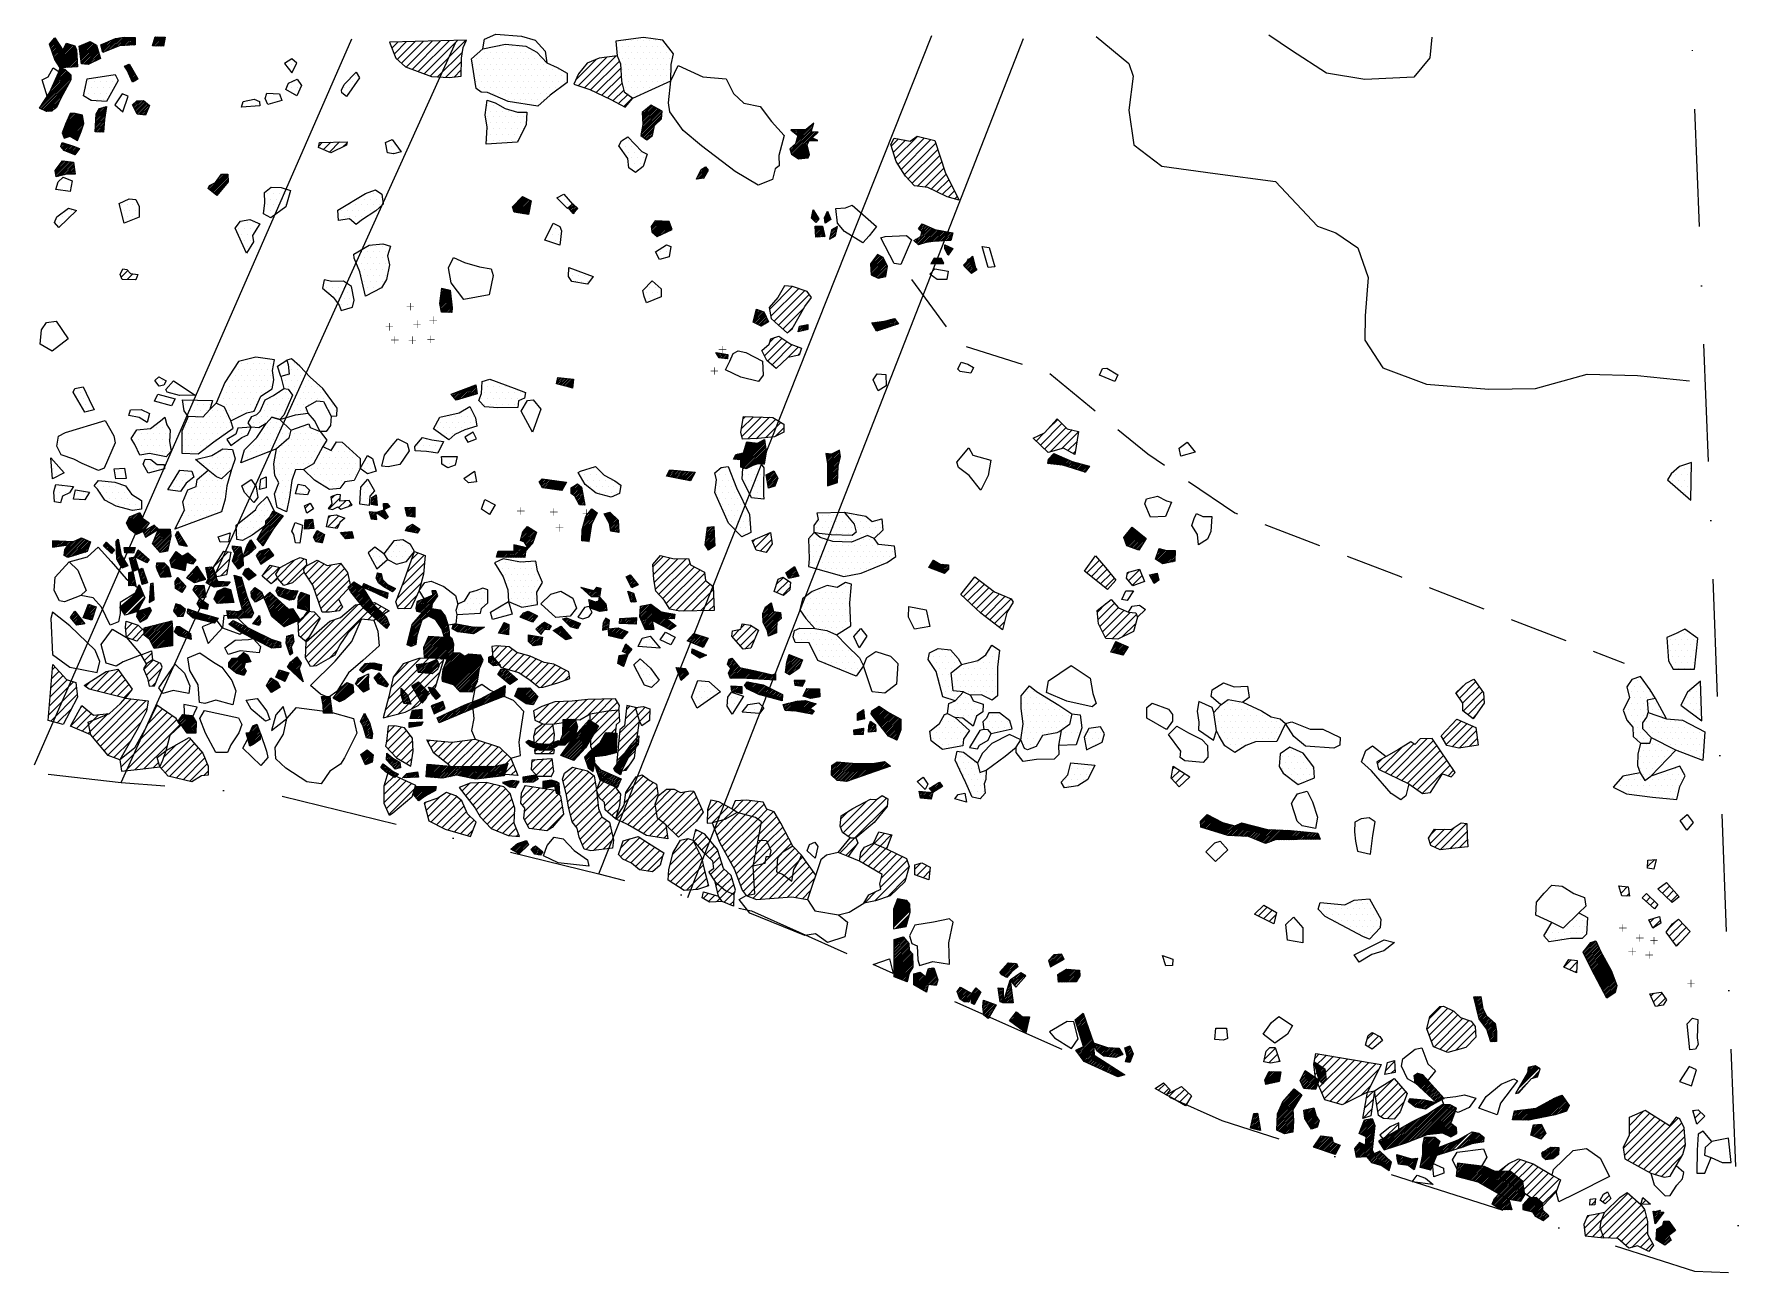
# Model space of a CAD drawing. Extents: x -854 to -490, y -1463 to -1199.
import ezdxf

# ---------------------------------------------------------------- set-up
doc = ezdxf.new("R2010")
doc.units = 0
doc.header["$LTSCALE"] = 25
doc.header["$MEASUREMENT"] = 0
doc.linetypes.add('GESTRICHELT', pattern=[0.75, 0.5, -0.25])
doc.linetypes.add('STRICHPUNKTX2', pattern=[2, 1, -0.5, 0, -0.5])
doc.layers.get('0').update_dxf_attribs({"linetype": 'CONTINUOUS'})
for name, color, linetype in [('BEFUND', 1, 'CONTINUOUS'), ('BEFUND_UNSICHER', 1, 'GESTRICHELT'), ('FEUER', 1, 'CONTINUOUS'), ('GRABUNGSGRENZE', 3, 'STRICHPUNKTX2'), ('KNOCHEN', 2, 'CONTINUOUS'), ('KNOCHENSCHRAFF', 2, 'CONTINUOUS'), ('STEINE', 4, 'CONTINUOUS'), ('STEINESCHRAFF', 4, 'CONTINUOUS'), ('TPROFIL', 3, 'CONTINUOUS')]:
    doc.layers.add(name, color=color, linetype=linetype)

# ---------------------------------------------------------------- blocks, each defined once
blk = doc.blocks.new('*X1')
at = {"color": 0}
for p, q in [((-836.18, -1201.4), (-834.08, -1199.3)), ((-828.28, -1200.92), (-826.6, -1199.24)), ((-828.13, -1200.42), (-826.94, -1199.23)), ((-828.13, -1201.13), (-826.26, -1199.26)), ((-827.99, -1199.93), (-827.27, -1199.21)), ((-827.84, -1199.43), (-827.61, -1199.2)), ((-827.78, -1201.14), (-825.92, -1199.28)), ((-850.21, -1200.93), (-848.97, -1199.69)), ((-850.12, -1201.2), (-848.82, -1199.9)), ((-850.03, -1201.46), (-848.68, -1200.11)), ((-849.94, -1201.72), (-848.54, -1200.33)), ((-849.88, -1200.26), (-849.11, -1199.48)), ((-849.85, -1201.98), (-848.4, -1200.54)), ((-849.76, -1202.25), (-848.26, -1200.75)), ((-849.66, -1202.51), (-848.12, -1200.96)), ((-849.57, -1202.77), (-847.98, -1201.17)), ((-849.48, -1203.04), (-847.83, -1201.39)), ((-849.39, -1203.3), (-847.69, -1201.6)), ((-849.3, -1203.56), (-847.55, -1201.81)), ((-849.21, -1203.83), (-846.09, -1200.7)), ((-849.1, -1204.07), (-845.83, -1200.8)), ((-848.96, -1204.29), (-845.57, -1200.89)), ((-848.83, -1204.5), (-845.31, -1200.98)), ((-848.69, -1204.72), (-845.04, -1201.07)), ((-848.55, -1204.93), (-844.84, -1201.22)), ((-848.41, -1205.15), (-844.73, -1201.47)), ((-848.27, -1205.36), (-844.63, -1201.71)), ((-848.14, -1205.58), (-844.52, -1201.97)), ((-848, -1205.8), (-844.51, -1202.3)), ((-847.64, -1205.79), (-844.49, -1202.64)), ((-847.05, -1201.31), (-846.35, -1200.61)), ((-846.62, -1200.52), (-846.61, -1200.52)), ((-843.94, -1201.38), (-843.58, -1201.02)), ((-843.9, -1201.69), (-842.97, -1200.77)), ((-843.85, -1202), (-842.37, -1200.52)), ((-843.81, -1202.32), (-841.77, -1200.27)), ((-843.77, -1202.63), (-841.45, -1200.31)), ((-843.73, -1202.94), (-841.22, -1200.43)), ((-843.69, -1203.25), (-841, -1200.56)), ((-843.64, -1203.56), (-840.77, -1200.69)), ((-843.6, -1203.87), (-840.54, -1200.81)), ((-843.56, -1204.18), (-840.31, -1200.94)), ((-843.52, -1204.49), (-840.19, -1201.17)), ((-843.47, -1204.81), (-840.11, -1201.44)), ((-843.27, -1204.96), (-840.03, -1201.72)), ((-842.94, -1204.98), (-839.95, -1201.99)), ((-842.61, -1205.01), (-839.87, -1202.27)), ((-842.28, -1205.03), (-839.79, -1202.54)), ((-841.87, -1204.97), (-839.71, -1202.81)), ((-839.3, -1200.99), (-839.08, -1200.77)), ((-839.23, -1201.27), (-838.47, -1200.51)), ((-839.16, -1201.55), (-837.86, -1200.26)), ((-839.09, -1201.84), (-837.25, -1200)), ((-839.02, -1202.12), (-836.65, -1199.74)), ((-838.95, -1202.4), (-836.08, -1199.53)), ((-838.54, -1202.35), (-835.67, -1199.48)), ((-837.95, -1202.11), (-835.26, -1199.42)), ((-837.36, -1201.88), (-834.85, -1199.36)), ((-836.77, -1201.64), (-834.44, -1199.31)), ((-835.59, -1201.17), (-833.73, -1199.31)), ((-835.14, -1201.06), (-833.39, -1199.31)), ((-834.77, -1201.05), (-833.04, -1199.32)), ((-834.4, -1201.03), (-832.69, -1199.33)), ((-834.03, -1201.01), (-832.35, -1199.34)), ((-833.66, -1201), (-832, -1199.34)), ((-833.28, -1200.98), (-832, -1199.7)), ((-832.91, -1200.96), (-832, -1200.05)), ((-832.54, -1200.95), (-832, -1200.4)), ((-832.17, -1200.93), (-832, -1200.76)), ((-827.44, -1201.14), (-825.65, -1199.35)), ((-827.09, -1201.15), (-825.73, -1199.79)), ((-826.74, -1201.16), (-825.81, -1200.23)), ((-826.4, -1201.17), (-825.9, -1200.66)), ((-826.05, -1201.17), (-825.98, -1201.1)), ((-849.47, -1209.38), (-846.57, -1206.49)), ((-849.19, -1208.75), (-846.75, -1206.32)), ((-848.91, -1208.12), (-846.94, -1206.15)), ((-848.63, -1207.49), (-847.17, -1206.03)), ((-848.35, -1206.86), (-847.45, -1205.95)), ((-848.16, -1206.31), (-847.73, -1205.88)), ((-847.26, -1205.76), (-844.47, -1202.97)), ((-846.88, -1205.74), (-844.45, -1203.31)), ((-846.5, -1205.71), (-844.43, -1203.64)), ((-846.12, -1205.68), (-844.41, -1203.97)), ((-845.74, -1205.66), (-844.39, -1204.31)), ((-845.36, -1205.63), (-844.37, -1204.64)), ((-844.98, -1205.6), (-844.35, -1204.98)), ((-844.6, -1205.58), (-844.33, -1205.31)), ((-841.18, -1204.63), (-839.63, -1203.09)), ((-840.48, -1204.29), (-839.55, -1203.36)), ((-839.79, -1203.95), (-839.47, -1203.63)), ((-834.26, -1205.49), (-834.16, -1205.39)), ((-834.12, -1205.7), (-833.49, -1205.07)), ((-833.97, -1205.91), (-833.22, -1205.16)), ((-833.83, -1206.12), (-833.09, -1205.39)), ((-833.7, -1206.34), (-832.96, -1205.61)), ((-833.59, -1206.59), (-832.83, -1205.83)), ((-833.48, -1206.83), (-832.7, -1206.05)), ((-833.37, -1207.07), (-832.57, -1206.28)), ((-833.26, -1207.32), (-832.44, -1206.5)), ((-852.36, -1214.4), (-845.7, -1207.73)), ((-852.12, -1214.51), (-845.69, -1208.09)), ((-851.88, -1214.62), (-845.8, -1208.54)), ((-851.86, -1213.55), (-845.7, -1207.38)), ((-851.63, -1214.73), (-846.23, -1209.33)), ((-851.39, -1214.85), (-846.67, -1210.12)), ((-851.14, -1212.47), (-845.83, -1207.16)), ((-850.42, -1211.39), (-846.02, -1206.99)), ((-850.02, -1210.65), (-846.2, -1206.82)), ((-849.74, -1210.01), (-846.38, -1206.65)), ((-833.15, -1207.56), (-832.31, -1206.72)), ((-833.04, -1207.8), (-832.18, -1206.94)), ((-832.93, -1208.05), (-832.05, -1207.17)), ((-832.82, -1208.29), (-831.92, -1207.39)), ((-832.71, -1208.53), (-831.78, -1207.61)), ((-832.6, -1208.78), (-831.65, -1207.83)), ((-832, -1208.53), (-831.52, -1208.06)), ((-851.15, -1214.96), (-847.1, -1210.91)), ((-850.91, -1215.07), (-847.54, -1211.7)), ((-850.55, -1215.07), (-847.94, -1212.46)), ((-850.18, -1215.05), (-848.28, -1213.14)), ((-849.78, -1215), (-848.61, -1213.83)), ((-832.6, -1213.73), (-832.26, -1213.39)), ((-832.48, -1213.96), (-831.33, -1212.81)), ((-832.36, -1214.19), (-830.95, -1212.79)), ((-832.24, -1214.43), (-830.57, -1212.76)), ((-832.12, -1214.66), (-830.2, -1212.75)), ((-832, -1214.89), (-830.01, -1212.91)), ((-831.88, -1215.13), (-829.82, -1213.08)), ((-831.76, -1215.36), (-829.64, -1213.24)), ((-831.64, -1215.59), (-829.45, -1213.41)), ((-831.39, -1215.7), (-829.26, -1213.57)), ((-831.07, -1215.73), (-829.07, -1213.74)), ((-847.51, -1219.45), (-843.8, -1215.73)), ((-847.5, -1219.8), (-843.5, -1215.79)), ((-847.4, -1220.05), (-843.24, -1215.89)), ((-847.3, -1220.3), (-843.19, -1216.19)), ((-847.29, -1218.88), (-844.09, -1215.68)), ((-847.21, -1220.56), (-843.14, -1216.49)), ((-847.07, -1218.3), (-844.39, -1215.62)), ((-847.06, -1220.76), (-843.09, -1216.79)), ((-846.85, -1217.73), (-844.68, -1215.56)), ((-846.56, -1217.09), (-845.01, -1215.54)), ((-846.53, -1220.59), (-843.03, -1217.09)), ((-846.26, -1216.43), (-845.37, -1215.54)), ((-846, -1220.41), (-842.98, -1217.4)), ((-845.95, -1215.77), (-845.72, -1215.54)), ((-840.48, -1219.14), (-838.6, -1217.25)), ((-840.46, -1218.76), (-838.57, -1216.87)), ((-840.44, -1218.39), (-838.51, -1216.45)), ((-840.42, -1218.02), (-838.44, -1216.03)), ((-840.4, -1217.64), (-838.37, -1215.61)), ((-840.38, -1217.27), (-838.3, -1215.19)), ((-840.36, -1216.89), (-838.23, -1214.76)), ((-840.34, -1216.52), (-838.16, -1214.34)), ((-840.32, -1216.15), (-838.22, -1214.04)), ((-840.3, -1215.77), (-838.73, -1214.2)), ((-839.91, -1215.03), (-839.24, -1214.36)), ((-830.74, -1215.76), (-829.13, -1214.15)), ((-830.41, -1215.79), (-829.37, -1214.74)), ((-830.09, -1215.82), (-829.6, -1215.33)), ((-845.71, -1220.48), (-842.99, -1217.75)), ((-845.48, -1220.6), (-843.18, -1218.3)), ((-845.25, -1220.73), (-843.37, -1218.85)), ((-845.03, -1220.85), (-843.57, -1219.4)), ((-844.8, -1220.98), (-843.81, -1219.99)), ((-844.57, -1221.1), (-844.05, -1220.58)), ((-840.45, -1219.46), (-838.63, -1217.64)), ((-840.11, -1219.47), (-838.65, -1218.02)), ((-839.76, -1219.48), (-838.68, -1218.4)), ((-839.42, -1219.49), (-838.71, -1218.78)), ((-839.08, -1219.5), (-838.74, -1219.16)), ((-847.82, -1222.58), (-847.09, -1221.85)), ((-847.69, -1222.11), (-847.36, -1221.77)), ((-847.66, -1222.78), (-846.82, -1221.94)), ((-847.5, -1222.97), (-846.55, -1222.03)), ((-847.34, -1223.16), (-846.28, -1222.11)), ((-847.18, -1223.36), (-846.02, -1222.2)), ((-846.96, -1223.49), (-845.75, -1222.28)), ((-846.71, -1223.6), (-845.48, -1222.37)), ((-846.46, -1223.7), (-845.21, -1222.45)), ((-846.21, -1223.8), (-844.95, -1222.55)), ((-845.96, -1223.9), (-844.7, -1222.65)), ((-845.71, -1224.01), (-844.44, -1222.75)), ((-845.45, -1224.11), (-844.19, -1222.84)), ((-845.2, -1224.21), (-843.93, -1222.94)), ((-844.95, -1224.32), (-844.57, -1223.93)), ((-844.34, -1221.23), (-844.29, -1221.18)), ((-849.04, -1227.7), (-846.98, -1225.63)), ((-849, -1228.01), (-846.67, -1225.67)), ((-848.95, -1228.31), (-846.35, -1225.72)), ((-848.91, -1228.62), (-846.04, -1225.76)), ((-848.86, -1228.93), (-845.73, -1225.8)), ((-848.52, -1228.95), (-845.41, -1225.84)), ((-848.1, -1226.41), (-847.29, -1225.59)), ((-848.04, -1228.82), (-845.13, -1225.9)), ((-847.56, -1228.69), (-845.08, -1226.21)), ((-847.08, -1228.56), (-845.04, -1226.52)), ((-846.59, -1228.43), (-844.99, -1226.83)), ((-846.23, -1228.42), (-844.95, -1227.14)), ((-845.88, -1228.42), (-844.91, -1227.45)), ((-845.52, -1228.42), (-844.86, -1227.76)), ((-845.17, -1228.42), (-844.82, -1228.07)), ((-844.81, -1228.42), (-844.78, -1228.38)), ((-816.45, -1231.52), (-815.44, -1230.51)), ((-816.26, -1231.68), (-813.01, -1228.44)), ((-816.17, -1230.89), (-816.12, -1230.84)), ((-816.06, -1231.84), (-812.65, -1228.42)), ((-815.87, -1232), (-812.29, -1228.42)), ((-815.67, -1232.16), (-812.27, -1228.75)), ((-815.47, -1232.31), (-812.25, -1229.09)), ((-815.28, -1232.47), (-812.23, -1229.42)), ((-815.08, -1232.63), (-812.21, -1229.75)), ((-814.89, -1232.79), (-812.19, -1230.09)), ((-814.16, -1229.24), (-813.38, -1228.45)), ((-814.69, -1232.94), (-814.04, -1232.29))]:
    blk.add_line(p, q, dxfattribs=at)
blk = doc.blocks.new('*X2')
at = {"color": 0}
for p, q in [((-723.97, -1215.77), (-722.01, -1213.8)), ((-724.25, -1219.93), (-719.77, -1215.45)), ((-724.24, -1220.28), (-719.8, -1215.84)), ((-724.16, -1219.49), (-719.73, -1215.06)), ((-724.08, -1219.06), (-719.92, -1214.89)), ((-724.03, -1220.42), (-719.84, -1216.23)), ((-724, -1218.62), (-720.15, -1214.77)), ((-723.99, -1215.43), (-723.32, -1214.76)), ((-723.95, -1216.1), (-721.78, -1213.92)), ((-723.93, -1216.43), (-721.54, -1214.04)), ((-723.91, -1216.77), (-721.31, -1214.16)), ((-723.91, -1218.18), (-720.38, -1214.65)), ((-723.89, -1217.1), (-721.08, -1214.29)), ((-723.87, -1217.43), (-720.85, -1214.41)), ((-723.85, -1217.77), (-720.61, -1214.53)), ((-723.82, -1220.56), (-719.87, -1216.62)), ((-723.6, -1220.7), (-721.45, -1218.55)), ((-723.39, -1220.84), (-721.55, -1219)), ((-723.17, -1220.98), (-721.65, -1219.45)), ((-722.81, -1220.97), (-721.75, -1219.91)), ((-692.41, -1223.45), (-687.82, -1218.86)), ((-692.33, -1223.72), (-687.99, -1219.39)), ((-692.26, -1219.06), (-692.21, -1219)), ((-692.24, -1223.99), (-687.69, -1219.43)), ((-692.13, -1224.23), (-687.36, -1219.45)), ((-692.06, -1219.21), (-691.85, -1219)), ((-691.92, -1224.37), (-687.02, -1219.48)), ((-691.86, -1219.36), (-691.49, -1218.99)), ((-691.7, -1224.51), (-686.69, -1219.5)), ((-691.66, -1219.52), (-691.13, -1218.99)), ((-691.46, -1219.67), (-690.77, -1218.98)), ((-691.31, -1221.99), (-687.64, -1218.33)), ((-691.26, -1219.82), (-690.41, -1218.97)), ((-691.17, -1221.5), (-687.47, -1217.8)), ((-691.06, -1219.98), (-690.05, -1218.97)), ((-691.04, -1221.01), (-688.54, -1218.52)), ((-690.9, -1220.52), (-689.33, -1218.96)), ((-690.86, -1220.13), (-689.69, -1218.96)), ((-688.13, -1221.29), (-687.61, -1220.77)), ((-687.76, -1221.28), (-687.37, -1220.88)), ((-687.4, -1221.27), (-687.13, -1220.99)), ((-687.04, -1221.26), (-686.88, -1221.1)), ((-692.5, -1223.18), (-691.42, -1222.1)), ((-691.49, -1224.65), (-688.72, -1221.88)), ((-691.28, -1224.79), (-688.82, -1222.34)), ((-691.06, -1224.93), (-688.76, -1222.62)), ((-690.85, -1225.07), (-688.69, -1222.91)), ((-690.58, -1225.15), (-688.62, -1223.19)), ((-690.19, -1225.12), (-688.55, -1223.47)), ((-689.8, -1225.08), (-688.48, -1223.76)), ((-689.41, -1225.04), (-688.41, -1224.04)), ((-689.01, -1225), (-688.41, -1224.4)), ((-686.67, -1221.25), (-686.64, -1221.21)), ((-712.23, -1229.48), (-710.13, -1227.38)), ((-712.19, -1229.09), (-710.29, -1227.18)), ((-711.87, -1228.42), (-710.44, -1226.98)), ((-711.82, -1229.42), (-709.98, -1227.58)), ((-711.56, -1227.74), (-711.04, -1227.23)), ((-711.41, -1229.36), (-710.33, -1228.29)), ((-688.62, -1224.96), (-688.61, -1224.95)), ((-711, -1229.31), (-710.81, -1229.12)), ((-751.55, -1235.57), (-749.29, -1233.31)), ((-751.48, -1235.84), (-749.06, -1233.43)), ((-751.4, -1236.12), (-748.82, -1233.54)), ((-751.32, -1236.4), (-748.59, -1233.66)), ((-751.13, -1236.56), (-748.35, -1233.78)), ((-750.83, -1236.61), (-748.12, -1233.9)), ((-750.53, -1236.66), (-747.88, -1234.02)), ((-750.23, -1236.71), (-747.64, -1234.13)), ((-749.92, -1236.77), (-747.71, -1234.55)), ((-749.62, -1236.82), (-747.8, -1235)), ((-749.32, -1236.87), (-747.9, -1235.45)), ((-739.64, -1235.67), (-738.74, -1234.77)), ((-739.48, -1235.87), (-738.56, -1234.95)), ((-739.32, -1236.06), (-738.38, -1235.12)), ((-739.15, -1236.25), (-738.2, -1235.29)), ((-738.99, -1236.44), (-738.01, -1235.46)), ((-738.83, -1236.64), (-737.83, -1235.64)), ((-749.01, -1236.92), (-747.99, -1235.89)), ((-748.71, -1236.97), (-748.08, -1236.34)), ((-748.41, -1237.02), (-748.18, -1236.79)), ((-738.67, -1236.83), (-738.44, -1236.6)), ((-722.05, -1239.66), (-720.83, -1238.43)), ((-722.02, -1239.98), (-720.5, -1238.45)), ((-721.99, -1240.3), (-720.16, -1238.47)), ((-721.96, -1240.63), (-719.82, -1238.48)), ((-721.81, -1240.83), (-719.49, -1238.5)), ((-721.62, -1240.99), (-719.15, -1238.52)), ((-721.44, -1241.16), (-718.81, -1238.54)), ((-721.43, -1238.68), (-721.17, -1238.42)), ((-721.25, -1241.32), (-718.48, -1238.55)), ((-721.06, -1241.49), (-718.21, -1238.64)), ((-720.87, -1241.65), (-718.12, -1238.9)), ((-720.41, -1241.54), (-718.02, -1239.16)), ((-687.86, -1237.64), (-687.06, -1236.83)), ((-687.78, -1237.91), (-686.92, -1237.05)), ((-687.77, -1237.2), (-687.19, -1236.62)), ((-687.68, -1236.75), (-687.33, -1236.4)), ((-687.61, -1238.09), (-686.79, -1237.27)), ((-687.59, -1236.31), (-687.47, -1236.18)), ((-687.44, -1238.27), (-686.65, -1237.49)), ((-687.27, -1238.46), (-686.52, -1237.71)), ((-687.09, -1238.64), (-686.38, -1237.92)), ((-685.15, -1237.75), (-684.3, -1236.9)), ((-685.1, -1238.06), (-684.19, -1237.15)), ((-685.06, -1238.37), (-684.08, -1237.39)), ((-685.02, -1238.69), (-683.97, -1237.64)), ((-684.87, -1237.12), (-684.41, -1236.66)), ((-684.69, -1238.71), (-683.87, -1237.88)), ((-684.59, -1236.49), (-684.52, -1236.41)), ((-664.98, -1239.86), (-664.2, -1239.08)), ((-664.98, -1240.22), (-663.96, -1239.19)), ((-719.74, -1241.23), (-717.93, -1239.42)), ((-719.08, -1240.92), (-717.84, -1239.68)), ((-718.41, -1240.61), (-717.74, -1239.94)), ((-717.75, -1240.3), (-717.65, -1240.2)), ((-687.12, -1239.72), (-686.92, -1239.52)), ((-687.1, -1240.05), (-686.56, -1239.52)), ((-687.07, -1240.39), (-686.21, -1239.52)), ((-687.05, -1240.72), (-685.86, -1239.52)), ((-687.03, -1241.05), (-685.54, -1239.56)), ((-687.01, -1241.38), (-685.48, -1239.85)), ((-686.99, -1241.71), (-685.41, -1240.14)), ((-686.78, -1241.85), (-685.35, -1240.43)), ((-686.4, -1241.83), (-685.28, -1240.71)), ((-686.03, -1241.81), (-685.22, -1241)), ((-685.66, -1241.79), (-685.15, -1241.29)), ((-685.28, -1241.77), (-685.09, -1241.58)), ((-684.04, -1242.3), (-682.67, -1240.93)), ((-683.98, -1241.88), (-682.58, -1240.48)), ((-683.87, -1241.43), (-682.48, -1240.04)), ((-683.77, -1240.97), (-682.45, -1239.65)), ((-683.67, -1240.52), (-683.23, -1240.07)), ((-683.15, -1241.77), (-682.77, -1241.38)), ((-666.01, -1242.66), (-665.68, -1242.32)), ((-665.83, -1242.83), (-664.82, -1241.82)), ((-665.65, -1243), (-662.49, -1239.84)), ((-665.47, -1243.17), (-662.24, -1239.95)), ((-665.28, -1243.34), (-662, -1240.06)), ((-665.05, -1243.46), (-661.76, -1240.17)), ((-664.8, -1240.39), (-663.71, -1239.3)), ((-664.62, -1240.56), (-663.47, -1239.41)), ((-664.6, -1241.6), (-662.73, -1239.73)), ((-664.52, -1243.29), (-661.49, -1240.25)), ((-664.51, -1241.16), (-662.98, -1239.62)), ((-664.43, -1240.73), (-663.22, -1239.52)), ((-664, -1243.12), (-661.19, -1240.31)), ((-663.5, -1242.97), (-660.89, -1240.36)), ((-663.09, -1242.92), (-660.59, -1240.42)), ((-662.68, -1242.86), (-660.29, -1240.48)), ((-662.28, -1242.81), (-660, -1240.53)), ((-661.88, -1242.77), (-659.7, -1240.59)), ((-661.51, -1242.75), (-659.4, -1240.64)), ((-661.13, -1242.73), (-659.1, -1240.7)), ((-660.76, -1242.71), (-658.8, -1240.75)), ((-660.38, -1242.69), (-658.51, -1240.81)), ((-660.01, -1242.67), (-658.21, -1240.86)), ((-659.64, -1242.65), (-657.91, -1240.92)), ((-659.26, -1242.63), (-657.88, -1241.24)), ((-658.89, -1242.61), (-658, -1241.71)), ((-658.52, -1242.59), (-658.11, -1242.18)), ((-675.35, -1247.76), (-673.4, -1245.8)), ((-675.33, -1248.09), (-673.16, -1245.92)), ((-675.31, -1248.42), (-672.92, -1246.03)), ((-675.29, -1248.75), (-672.69, -1246.15)), ((-675.27, -1249.08), (-672.54, -1246.36)), ((-674.88, -1246.93), (-673.63, -1245.68)), ((-662.43, -1247.56), (-661.24, -1246.37)), ((-662.07, -1246.85), (-661.57, -1246.35)), ((-662.07, -1247.55), (-660.91, -1246.39)), ((-661.71, -1247.55), (-660.58, -1246.42)), ((-661.35, -1247.54), (-660.25, -1246.44)), ((-659.53, -1243.6), (-659.45, -1243.52)), ((-659.51, -1243.93), (-659.21, -1243.64)), ((-659.49, -1244.26), (-658.97, -1243.75)), ((-659.39, -1244.52), (-658.73, -1243.86)), ((-659.27, -1244.76), (-658.49, -1243.98)), ((-659.15, -1244.99), (-658.25, -1244.09)), ((-659.03, -1245.22), (-658.01, -1244.2)), ((-658.91, -1245.45), (-657.9, -1244.45)), ((-658.79, -1245.69), (-658.65, -1245.55)), ((-655.41, -1247.97), (-653.57, -1246.13)), ((-655.24, -1248.15), (-653.5, -1246.41)), ((-675.25, -1249.42), (-672.43, -1246.6)), ((-675.22, -1249.75), (-672.32, -1246.85)), ((-675.09, -1249.96), (-672.21, -1247.09)), ((-674.85, -1250.08), (-672.1, -1247.34)), ((-674.6, -1250.19), (-672, -1247.58)), ((-674.36, -1250.3), (-671.89, -1247.82)), ((-674.12, -1250.41), (-671.78, -1248.07)), ((-673.88, -1250.53), (-671.81, -1248.45)), ((-673.6, -1250.6), (-671.88, -1248.88)), ((-673.14, -1250.5), (-671.95, -1249.3)), ((-672.69, -1250.39), (-672.02, -1249.72)), ((-672.23, -1250.29), (-672.09, -1250.15)), ((-660.99, -1247.53), (-660.12, -1246.67)), ((-660.63, -1247.53), (-660, -1246.9)), ((-660.27, -1247.52), (-659.88, -1247.13)), ((-659.91, -1247.51), (-659.76, -1247.37)), ((-655.06, -1248.32), (-653.43, -1246.69)), ((-654.89, -1248.5), (-653.36, -1246.97)), ((-654.71, -1248.68), (-653.28, -1247.25)), ((-654.54, -1248.86), (-653.21, -1247.53)), ((-654.37, -1249.04), (-653.14, -1247.81)), ((-654.19, -1249.22), (-653.06, -1248.09)), ((-654.02, -1249.4), (-652.99, -1248.38)), ((-653.05, -1248.78), (-652.92, -1248.66)), ((-767.1, -1256.07), (-764.81, -1253.78)), ((-767.07, -1255.68), (-764.85, -1253.46)), ((-767.02, -1255.27), (-764.92, -1253.18)), ((-766.96, -1254.86), (-765.2, -1253.11)), ((-766.9, -1254.45), (-765.49, -1253.04)), ((-766.84, -1254.04), (-765.77, -1252.96)), ((-766.78, -1253.63), (-766.05, -1252.89)), ((-766.73, -1253.22), (-766.33, -1252.82)), ((-766.67, -1252.8), (-766.61, -1252.75)), ((-767.04, -1256.36), (-764.78, -1254.1)), ((-766.99, -1256.66), (-764.74, -1254.41)), ((-766.93, -1256.95), (-764.71, -1254.73)), ((-766.87, -1257.25), (-764.67, -1255.05)), ((-766.81, -1257.55), (-764.64, -1255.37)), ((-766.74, -1257.83), (-764.6, -1255.69)), ((-766.4, -1257.84), (-764.57, -1256.01)), ((-766.06, -1257.86), (-764.53, -1256.33)), ((-765.73, -1257.87), (-764.5, -1256.64)), ((-765.39, -1257.89), (-764.47, -1256.97)), ((-765.05, -1257.9), (-764.49, -1257.34)), ((-699.85, -1258.11), (-699.11, -1257.37)), ((-699.72, -1257.63), (-699.37, -1257.28)), ((-764.71, -1257.92), (-764.51, -1257.72)), ((-700.33, -1260.01), (-698.08, -1257.75)), ((-700.25, -1259.57), (-698.34, -1257.66)), ((-700.12, -1259.08), (-698.59, -1257.56)), ((-700.1, -1260.13), (-697.96, -1257.99)), ((-699.98, -1258.6), (-698.85, -1257.47)), ((-699.86, -1260.25), (-697.85, -1258.24)), ((-699.63, -1260.36), (-697.74, -1258.48)), ((-699.39, -1260.48), (-697.63, -1258.72)), ((-699.16, -1260.6), (-697.52, -1258.97)), ((-698.92, -1260.72), (-697.41, -1259.21)), ((-698.68, -1260.83), (-697.3, -1259.45)), ((-697.88, -1260.38), (-697.19, -1259.7)), ((-690.7, -1261.69), (-689.71, -1260.7)), ((-690.66, -1262), (-689.27, -1260.61)), ((-690.58, -1261.21), (-690.16, -1260.79)), ((-690.2, -1261.9), (-688.83, -1260.53)), ((-689.75, -1261.8), (-688.7, -1260.75)), ((-675.02, -1260.15), (-674.94, -1260.07)), ((-674.9, -1260.38), (-674.54, -1260.02)), ((-674.77, -1260.61), (-674.13, -1259.97)), ((-674.64, -1260.83), (-673.72, -1259.91)), ((-674.52, -1261.06), (-673.31, -1259.86)), ((-674.39, -1261.29), (-672.91, -1259.8)), ((-674.26, -1261.52), (-672.5, -1259.75)), ((-674.14, -1261.74), (-672.05, -1259.66)), ((-673.92, -1261.88), (-671.59, -1259.55)), ((-673.39, -1261.7), (-671.12, -1259.44)), ((-672.85, -1261.52), (-670.66, -1259.33)), ((-672.31, -1261.33), (-670.21, -1259.23)), ((-671.78, -1261.15), (-670.06, -1259.44)), ((-671.24, -1260.97), (-669.92, -1259.64)), ((-670.7, -1260.78), (-669.77, -1259.85)), ((-670.17, -1260.6), (-669.62, -1260.05)), ((-669.63, -1260.42), (-669.47, -1260.26)), ((-689.3, -1261.7), (-688.7, -1261.11)), ((-688.84, -1261.6), (-688.7, -1261.46)), ((-708.25, -1266.51), (-708.17, -1266.44)), ((-708.11, -1266.73), (-707.87, -1266.49)), ((-707.98, -1266.95), (-707.57, -1266.54)), ((-707.85, -1267.17), (-707.27, -1266.59)), ((-707.71, -1267.39), (-706.97, -1266.65)), ((-707.56, -1267.59), (-706.67, -1266.7)), ((-707.24, -1267.62), (-706.37, -1266.75)), ((-706.92, -1267.66), (-706.07, -1266.81)), ((-706.61, -1267.7), (-705.77, -1266.86)), ((-706.29, -1267.73), (-705.74, -1267.19)), ((-705.97, -1267.77), (-705.79, -1267.58)), ((-742.21, -1272.89), (-741.17, -1271.85)), ((-742.14, -1273.18), (-740.85, -1271.89)), ((-742.11, -1272.44), (-741.49, -1271.82)), ((-742.01, -1271.98), (-741.81, -1271.79)), ((-741.85, -1273.24), (-740.53, -1271.92)), ((-741.57, -1273.31), (-740.21, -1271.96)), ((-764.6, -1275.48), (-764.3, -1275.18)), ((-764.43, -1275.67), (-763.73, -1274.97)), ((-764.27, -1275.86), (-763.17, -1274.76)), ((-764.1, -1276.05), (-762.6, -1274.55)), ((-763.94, -1276.23), (-762.03, -1274.33)), ((-763.77, -1276.42), (-761.47, -1274.12)), ((-763.52, -1276.52), (-760.9, -1273.91)), ((-763.02, -1276.38), (-760.34, -1273.7)), ((-762.52, -1276.23), (-759.77, -1273.48)), ((-762.02, -1276.09), (-759.4, -1273.47)), ((-761.52, -1275.94), (-759.35, -1273.77)), ((-761.02, -1275.79), (-759.3, -1274.08)), ((-760.52, -1275.65), (-759.26, -1274.38)), ((-760.02, -1275.5), (-759.21, -1274.69)), ((-759.52, -1275.36), (-759.16, -1274.99)), ((-741.29, -1273.38), (-739.89, -1271.99)), ((-741, -1273.45), (-739.57, -1272.03)), ((-740.72, -1273.52), (-739.25, -1272.06)), ((-740.43, -1273.59), (-738.94, -1272.09)), ((-740.15, -1273.66), (-738.65, -1272.17)), ((-739.87, -1273.73), (-738.7, -1272.56)), ((-739.59, -1273.81), (-738.74, -1272.96)), ((-739.31, -1273.88), (-738.78, -1273.35)), ((-739.03, -1273.96), (-738.82, -1273.75))]:
    blk.add_line(p, q, dxfattribs=at)
blk = doc.blocks.new('*X5')
at = {"color": 0}
for p, q in [((-827.43, -1312.16), (-826.53, -1311.26)), ((-827.41, -1311.78), (-826.89, -1311.26)), ((-827.39, -1311.41), (-827.24, -1311.26)), ((-827.35, -1312.43), (-826.18, -1311.26)), ((-827.26, -1312.69), (-825.84, -1311.27)), ((-827.16, -1312.94), (-825.66, -1311.44)), ((-827.05, -1313.19), (-825.48, -1311.61)), ((-826.94, -1313.43), (-825.3, -1311.79)), ((-826.83, -1313.67), (-825.11, -1311.96)), ((-826.72, -1313.92), (-824.93, -1312.13)), ((-826.61, -1314.16), (-824.84, -1312.39)), ((-826.45, -1314.36), (-824.76, -1312.67)), ((-826.07, -1314.33), (-824.69, -1312.95)), ((-825.69, -1314.3), (-824.62, -1313.23)), ((-825.31, -1314.27), (-824.55, -1313.52)), ((-824.93, -1314.25), (-824.48, -1313.8)), ((-824.55, -1314.22), (-824.41, -1314.08)), ((-823.51, -1315.3), (-822.77, -1314.56)), ((-823.49, -1315.63), (-822.6, -1314.75)), ((-823.46, -1315.96), (-822.43, -1314.93)), ((-823.44, -1316.29), (-822.26, -1315.11)), ((-823.42, -1316.62), (-822.09, -1315.3)), ((-823.25, -1316.81), (-821.92, -1315.48)), ((-823.01, -1314.45), (-822.94, -1314.38)), ((-823.03, -1316.94), (-821.75, -1315.67)), ((-822.81, -1317.08), (-821.58, -1315.85)), ((-822.6, -1317.22), (-821.41, -1316.04)), ((-822.38, -1317.35), (-821.24, -1316.22)), ((-822.16, -1317.49), (-821.71, -1317.04)), ((-818.7, -1320.04), (-817.83, -1319.17)), ((-818.64, -1319.63), (-818.03, -1319.02)), ((-818.32, -1318.95), (-818.23, -1318.87)), ((-820.85, -1321.83), (-820.26, -1321.25)), ((-820.8, -1321.43), (-820.53, -1321.16)), ((-820.75, -1322.09), (-820, -1321.34)), ((-820.57, -1322.26), (-819.74, -1321.43)), ((-820.38, -1322.42), (-819.47, -1321.52)), ((-820.19, -1322.59), (-819.21, -1321.61)), ((-820, -1322.75), (-818.95, -1321.7)), ((-819.81, -1322.92), (-818.68, -1321.79)), ((-819.61, -1323.07), (-818.42, -1321.88)), ((-819.32, -1323.14), (-818.14, -1321.96)), ((-819.04, -1323.2), (-817.87, -1322.03)), ((-818.75, -1323.27), (-817.59, -1322.11)), ((-818.56, -1320.25), (-817.62, -1319.32)), ((-818.46, -1323.33), (-817.31, -1322.19)), ((-818.42, -1320.47), (-817.42, -1319.47)), ((-818.29, -1320.69), (-817.22, -1319.62)), ((-818.17, -1323.4), (-817.04, -1322.27)), ((-818.13, -1320.88), (-817.02, -1319.77)), ((-817.88, -1323.47), (-816.76, -1322.34)), ((-817.84, -1320.94), (-816.81, -1319.92)), ((-817.6, -1323.53), (-816.48, -1322.42)), ((-817.54, -1321), (-816.61, -1320.07)), ((-817.31, -1323.6), (-816.21, -1322.5)), ((-817.25, -1321.07), (-816.52, -1320.33)), ((-817.02, -1323.66), (-815.93, -1322.57)), ((-816.96, -1321.13), (-816.61, -1320.77)), ((-816.73, -1323.73), (-815.65, -1322.65)), ((-816.44, -1323.79), (-815.38, -1322.73)), ((-816.15, -1323.86), (-815.1, -1322.8)), ((-815.87, -1323.92), (-814.82, -1322.88)), ((-815.58, -1323.99), (-814.55, -1322.96)), ((-815.29, -1324.05), (-814.65, -1323.42))]:
    blk.add_line(p, q, dxfattribs=at)
blk = doc.blocks.new('*X7')
at = {"color": 0}
for p, q in [((-829.04, -1319.42), (-827.98, -1318.36)), ((-829.01, -1319.04), (-828, -1318.03)), ((-828.98, -1318.65), (-828.02, -1317.7)), ((-828.95, -1318.27), (-828.04, -1317.36)), ((-828.92, -1317.89), (-828.06, -1317.03)), ((-828.89, -1317.5), (-828.08, -1316.69)), ((-828.87, -1319.61), (-827.97, -1318.7)), ((-828.86, -1317.12), (-828.1, -1316.36)), ((-828.83, -1316.74), (-828.12, -1316.02)), ((-828.81, -1316.36), (-828.14, -1315.69)), ((-828.78, -1315.97), (-828.47, -1315.66)), ((-828.09, -1319.18), (-827.95, -1319.03))]:
    blk.add_line(p, q, dxfattribs=at)
blk = doc.blocks.new('*X9')
at = {"color": 0}
for p, q in [((-838.63, -1307.8), (-837.89, -1307.06)), ((-838.61, -1307.42), (-838.07, -1306.88)), ((-838.45, -1307.97), (-837.71, -1307.23)), ((-838.27, -1308.14), (-837.53, -1307.41)), ((-838.08, -1308.31), (-837.35, -1307.58)), ((-837.9, -1308.48), (-837.17, -1307.75)), ((-837.72, -1308.65), (-837, -1307.93)), ((-837.54, -1308.82), (-836.82, -1308.1)), ((-837.35, -1308.99), (-836.64, -1308.28)), ((-836.03, -1306.96), (-835.58, -1306.51)), ((-836.02, -1307.3), (-835.52, -1306.81)), ((-836, -1307.64), (-835.46, -1307.1)), ((-835.99, -1307.98), (-835.4, -1307.4)), ((-835.98, -1308.32), (-835.35, -1307.69)), ((-835.96, -1308.66), (-835.29, -1307.99)), ((-835.95, -1309), (-835.23, -1308.29)), ((-834.34, -1308.1), (-834.19, -1307.95)), ((-834.3, -1308.42), (-833.84, -1307.96)), ((-834.26, -1308.73), (-833.5, -1307.97)), ((-834.22, -1309.04), (-833.15, -1307.97)), ((-833.95, -1309.13), (-832.81, -1307.98)), ((-833.61, -1309.14), (-832.46, -1307.99)), ((-833.26, -1309.15), (-832.11, -1308)), ((-837.17, -1309.17), (-836.46, -1308.45)), ((-835.93, -1309.34), (-835.17, -1308.58)), ((-835.92, -1309.68), (-835.12, -1308.88)), ((-835.91, -1310.02), (-835.06, -1309.17)), ((-835.89, -1310.36), (-835, -1309.47)), ((-835.8, -1310.62), (-834.91, -1309.73)), ((-835.67, -1310.85), (-834.77, -1309.95)), ((-835.55, -1311.08), (-834.63, -1310.16)), ((-835.43, -1311.31), (-834.49, -1310.38)), ((-835.31, -1311.54), (-834.36, -1310.59)), ((-835.19, -1311.78), (-834.22, -1310.81)), ((-835.06, -1312.01), (-834.08, -1311.03)), ((-834.94, -1312.24), (-833.94, -1311.24)), ((-834.64, -1312.29), (-833.81, -1311.46)), ((-834.06, -1312.07), (-833.67, -1311.67)), ((-833.17, -1310.47), (-832.82, -1310.11)), ((-833.1, -1310.75), (-832.39, -1310.04)), ((-833.03, -1311.04), (-832.05, -1310.05)), ((-832.96, -1311.32), (-831.97, -1310.33)), ((-832.92, -1309.15), (-832.13, -1308.37)), ((-832.89, -1311.6), (-831.89, -1310.6)), ((-832.82, -1311.89), (-831.82, -1310.88)), ((-832.75, -1312.17), (-831.74, -1311.16)), ((-832.68, -1312.45), (-831.66, -1311.43)), ((-832.61, -1312.74), (-831.58, -1311.71)), ((-832.57, -1309.16), (-832.29, -1308.88)), ((-832.01, -1310.01), (-830.9, -1308.91)), ((-831.82, -1309.47), (-831.09, -1308.74)), ((-831.77, -1310.13), (-830.72, -1309.08)), ((-831.54, -1310.25), (-830.53, -1309.24)), ((-831.49, -1308.79), (-831.28, -1308.58)), ((-831.3, -1310.37), (-830.34, -1309.41)), ((-831.07, -1310.49), (-830.16, -1309.57)), ((-830.83, -1310.6), (-829.97, -1309.74)), ((-830.6, -1310.72), (-829.78, -1309.91)), ((-830.36, -1310.84), (-829.59, -1310.07)), ((-830.12, -1310.96), (-829.41, -1310.24)), ((-829.89, -1311.07), (-829.22, -1310.41)), ((-829.65, -1311.19), (-829.17, -1310.71)), ((-833.34, -1313.82), (-832.64, -1313.12)), ((-833.34, -1313.47), (-833.11, -1313.24)), ((-833.34, -1314.17), (-832.48, -1313.31)), ((-833.34, -1314.53), (-832.41, -1313.6)), ((-833.34, -1314.88), (-832.35, -1313.89)), ((-833.34, -1315.23), (-832.29, -1314.18)), ((-833.34, -1315.59), (-832.22, -1314.47)), ((-833.34, -1315.94), (-832.16, -1314.76)), ((-833.19, -1316.14), (-832.09, -1315.05)), ((-832.82, -1316.13), (-832.03, -1315.34)), ((-832.54, -1313.02), (-831.5, -1311.98)), ((-832.12, -1312.96), (-831.42, -1312.26)), ((-831.59, -1312.78), (-831.35, -1312.53)), ((-831.27, -1312.81), (-831.05, -1312.59)), ((-831.2, -1313.09), (-830.51, -1312.4)), ((-831.13, -1313.38), (-830.36, -1312.61)), ((-831.06, -1313.66), (-830.28, -1312.88)), ((-830.99, -1313.94), (-830.19, -1313.14)), ((-830.91, -1314.22), (-830.1, -1313.41)), ((-830.84, -1314.5), (-830.01, -1313.67)), ((-830.77, -1314.78), (-829.93, -1313.94)), ((-830.7, -1315.07), (-829.84, -1314.21)), ((-830.63, -1315.35), (-829.75, -1314.47)), ((-830.56, -1315.63), (-829.66, -1314.74)), ((-830.44, -1315.87), (-829.58, -1315.01)), ((-829.87, -1315.66), (-829.49, -1315.27)), ((-835.14, -1320.92), (-833.05, -1318.83)), ((-835, -1321.14), (-830.74, -1316.88)), ((-834.86, -1321.35), (-830.64, -1317.13)), ((-834.72, -1321.56), (-830.54, -1317.38)), ((-834.58, -1321.77), (-830.44, -1317.63)), ((-834.44, -1321.99), (-830.33, -1317.88)), ((-834.29, -1322.2), (-830.23, -1318.13)), ((-833.64, -1322.25), (-830.02, -1318.63)), ((-833.13, -1322.09), (-830.26, -1319.23)), ((-832.45, -1316.11), (-831.97, -1315.63)), ((-832.09, -1316.1), (-831.9, -1315.92)), ((-832.06, -1317.84), (-830.85, -1316.63)), ((-831.75, -1317.18), (-830.95, -1316.38)), ((-831.44, -1316.52), (-831.05, -1316.13)), ((-845.72, -1323.02), (-844.59, -1321.88)), ((-845.56, -1323.21), (-844.43, -1322.08)), ((-845.42, -1322.36), (-844.74, -1321.68)), ((-845.4, -1323.4), (-844.28, -1322.28)), ((-845.23, -1323.59), (-844.12, -1322.48)), ((-845.07, -1323.78), (-843.97, -1322.68)), ((-842.98, -1322.75), (-840.72, -1320.49)), ((-842.89, -1323.02), (-840.45, -1320.58)), ((-842.76, -1322.17), (-840.98, -1320.4)), ((-842.61, -1323.09), (-840.4, -1320.88)), ((-842.53, -1321.6), (-841.24, -1320.31)), ((-842.33, -1323.16), (-840.59, -1321.42)), ((-842.31, -1321.02), (-841.51, -1320.22)), ((-842.09, -1320.45), (-841.77, -1320.13)), ((-842.05, -1323.23), (-840.77, -1321.96)), ((-841.77, -1323.3), (-840.96, -1322.5)), ((-832.62, -1321.94), (-830.74, -1320.05)), ((-832.11, -1321.78), (-831.09, -1320.76)), ((-831.71, -1322.79), (-830.05, -1321.14)), ((-831.69, -1322.43), (-830.57, -1321.3)), ((-831.6, -1321.62), (-831.44, -1321.47)), ((-831.59, -1321.97), (-831.08, -1321.46)), ((-831.56, -1323), (-829.54, -1320.97)), ((-831.42, -1323.21), (-829.02, -1320.81)), ((-831.27, -1323.42), (-828.81, -1320.96)), ((-831.13, -1323.63), (-828.69, -1321.19)), ((-830.98, -1323.83), (-828.56, -1321.42)), ((-830.37, -1323.58), (-828.99, -1322.19)), ((-823.81, -1321.61), (-822.46, -1320.26)), ((-823.76, -1321.21), (-822.74, -1320.19)), ((-823.66, -1321.81), (-822.26, -1320.42)), ((-823.58, -1320.68), (-823.01, -1320.11)), ((-823.5, -1322.01), (-822.07, -1320.58)), ((-823.4, -1320.15), (-823.29, -1320.03)), ((-823.34, -1322.21), (-821.87, -1320.73)), ((-823.19, -1322.41), (-821.68, -1320.89)), ((-823.03, -1322.6), (-821.48, -1321.05)), ((-822.77, -1322.69), (-821.35, -1321.28)), ((-822.38, -1322.66), (-821.52, -1321.8)), ((-822, -1322.63), (-821.69, -1322.32)), ((-844.9, -1323.97), (-843.81, -1322.88)), ((-844.74, -1324.16), (-843.66, -1323.08)), ((-844.57, -1324.34), (-843.51, -1323.28)), ((-844.36, -1324.49), (-843.35, -1323.48)), ((-843.95, -1324.42), (-843.2, -1323.68)), ((-843.53, -1324.36), (-843.04, -1323.88)), ((-843.11, -1324.3), (-842.89, -1324.07)), ((-841.48, -1323.38), (-841.15, -1323.04)), ((-830.12, -1325.45), (-829.66, -1324.99)), ((-830.11, -1325.79), (-829.19, -1324.87)), ((-830.1, -1326.13), (-828.72, -1324.75)), ((-830.08, -1326.47), (-828.25, -1324.63)), ((-829.97, -1326.72), (-827.77, -1324.52)), ((-829.78, -1326.87), (-827.3, -1324.4)), ((-829.61, -1323.17), (-829.46, -1323.03)), ((-829.58, -1327.03), (-826.83, -1324.28)), ((-829.38, -1327.18), (-826.36, -1324.16)), ((-829.18, -1327.34), (-825.89, -1324.04)), ((-828.99, -1327.5), (-825.42, -1323.93)), ((-828.82, -1327.68), (-824.94, -1323.81)), ((-828.7, -1327.92), (-824.47, -1323.69)), ((-828.59, -1328.16), (-824.21, -1323.78)), ((-828.47, -1328.39), (-824.18, -1324.11)), ((-828.35, -1328.63), (-824.15, -1324.43)), ((-828.24, -1328.87), (-824.12, -1324.76)), ((-828.12, -1329.11), (-824.1, -1325.08)), ((-828.01, -1329.35), (-824.07, -1325.41)), ((-827.77, -1329.46), (-824.07, -1325.76)), ((-827.35, -1329.4), (-824.07, -1326.12)), ((-826.94, -1329.34), (-824.07, -1326.47)), ((-823.61, -1326.01), (-822.49, -1324.89)), ((-823.46, -1325.51), (-822.78, -1324.83)), ((-823.42, -1326.17), (-822.27, -1325.02)), ((-823.23, -1326.33), (-822.05, -1325.16)), ((-823.19, -1324.88), (-823.11, -1324.8)), ((-823.03, -1326.49), (-821.84, -1325.3)), ((-822.84, -1326.65), (-821.62, -1325.43)), ((-822.61, -1326.78), (-821.4, -1325.57)), ((-822.34, -1326.86), (-821.18, -1325.71)), ((-822.07, -1326.95), (-820.97, -1325.84)), ((-821.81, -1327.03), (-820.75, -1325.98)), ((-821.54, -1327.12), (-820.53, -1326.12)), ((-821.27, -1327.21), (-820.32, -1326.25)), ((-821, -1327.29), (-820.18, -1326.47)), ((-826.53, -1329.28), (-824.07, -1326.82)), ((-826.11, -1329.22), (-824.07, -1327.18)), ((-825.7, -1329.16), (-824.07, -1327.53)), ((-825.29, -1329.1), (-824.07, -1327.88)), ((-824.87, -1329.04), (-824.07, -1328.24)), ((-824.46, -1328.98), (-824.07, -1328.59)), ((-820.74, -1327.38), (-820.14, -1326.79)), ((-820.47, -1327.46), (-820.11, -1327.1)), ((-820.2, -1327.55), (-820.07, -1327.42))]:
    blk.add_line(p, q, dxfattribs=at)
blk = doc.blocks.new('*X11')
at = {"color": 0}
for p, q in [((-789.71, -1340.19), (-786.45, -1336.93)), ((-789.48, -1340.32), (-786.2, -1337.03)), ((-789.4, -1339.53), (-786.7, -1336.83)), ((-789.25, -1340.44), (-785.94, -1337.13)), ((-789.03, -1340.57), (-785.69, -1337.23)), ((-788.21, -1337.99), (-787.45, -1337.23)), ((-788.8, -1340.7), (-785.61, -1337.51)), ((-788.57, -1340.82), (-785.59, -1337.84)), ((-788.09, -1340.69), (-785.57, -1338.17)), ((-787.41, -1340.37), (-785.55, -1338.5)), ((-785.79, -1339.1), (-785.53, -1338.84))]:
    blk.add_line(p, q, dxfattribs=at)
blk = doc.blocks.new('*X12')
at = {"color": 0}
for p, q in [((-792.26, -1339.91), (-792.05, -1339.71)), ((-792.21, -1340.22), (-791.7, -1339.71)), ((-792.16, -1340.52), (-791.35, -1339.71)), ((-792.11, -1340.82), (-790.99, -1339.71)), ((-792.06, -1341.13), (-790.64, -1339.71)), ((-792.01, -1341.43), (-790.53, -1339.95)), ((-791.98, -1341.75), (-790.48, -1340.26)), ((-791.96, -1342.09), (-790.44, -1340.57)), ((-791.94, -1342.42), (-790.4, -1340.88)), ((-791.92, -1342.75), (-790.35, -1341.19)), ((-791.9, -1343.09), (-790.31, -1341.5)), ((-791.73, -1343.28), (-790.27, -1341.81)), ((-791.39, -1343.29), (-790.22, -1342.12)), ((-791.04, -1343.29), (-790.18, -1342.43)), ((-790.7, -1343.3), (-790.14, -1342.74)), ((-790.36, -1343.31), (-790.09, -1343.05))]:
    blk.add_line(p, q, dxfattribs=at)
blk = doc.blocks.new('*X13')
at = {"color": 0}
for p, q in [((-833.75, -1302.92), (-831.65, -1300.81)), ((-833.64, -1303.15), (-831.05, -1300.57)), ((-833.52, -1303.39), (-830.93, -1300.8)), ((-833.41, -1303.63), (-830.81, -1301.03)), ((-805.62, -1305.54), (-801.03, -1300.96)), ((-805.15, -1304.73), (-801.27, -1300.84)), ((-804.69, -1303.91), (-801.51, -1300.73)), ((-804.23, -1303.09), (-801.75, -1300.61)), ((-803.77, -1302.28), (-801.98, -1300.5)), ((-803.31, -1301.46), (-802.22, -1300.38)), ((-802.85, -1300.65), (-802.46, -1300.26)), ((-833.81, -1302.63), (-832.26, -1301.07)), ((-833.46, -1301.92), (-832.87, -1301.32)), ((-833.29, -1303.87), (-830.69, -1301.27)), ((-833.17, -1304.1), (-830.57, -1301.5)), ((-832.96, -1304.25), (-830.44, -1301.73)), ((-832.76, -1304.4), (-830.24, -1301.88)), ((-832.56, -1304.56), (-830.03, -1302.03)), ((-832.36, -1304.71), (-829.83, -1302.17)), ((-832.16, -1304.86), (-829.62, -1302.32)), ((-831.96, -1305.01), (-829.41, -1302.47)), ((-831.76, -1305.17), (-829.21, -1302.62)), ((-831.18, -1304.94), (-829.09, -1302.85)), ((-830.5, -1304.61), (-830.11, -1304.22)), ((-830.25, -1304.72), (-829.76, -1304.23)), ((-830.14, -1304.96), (-829, -1303.82)), ((-830.03, -1305.21), (-828.25, -1303.42)), ((-829.92, -1305.45), (-827.83, -1303.36)), ((-829.81, -1305.69), (-827.65, -1303.53)), ((-829.12, -1305.35), (-827.46, -1303.7)), ((-828.27, -1307.33), (-825.01, -1304.08)), ((-828.23, -1306.94), (-825.36, -1304.08)), ((-828.2, -1304.79), (-827.27, -1303.86)), ((-828.1, -1307.51), (-824.66, -1304.08)), ((-827.98, -1306.33), (-825.72, -1304.08)), ((-827.93, -1307.7), (-824.51, -1304.29)), ((-827.76, -1307.88), (-824.48, -1304.61)), ((-827.72, -1305.73), (-826.07, -1304.08)), ((-827.47, -1305.12), (-826.43, -1304.08)), ((-827.29, -1304.24), (-827.08, -1304.03)), ((-827.21, -1304.51), (-826.78, -1304.08)), ((-806.04, -1306.32), (-800.8, -1301.07)), ((-805.87, -1306.5), (-800.56, -1301.19)), ((-805.7, -1306.69), (-801.28, -1302.26)), ((-805.53, -1306.87), (-802.29, -1303.62)), ((-805.36, -1307.06), (-802.98, -1304.67)), ((-827.59, -1308.07), (-824.45, -1304.93)), ((-827.42, -1308.25), (-824.41, -1305.25)), ((-827.25, -1308.44), (-824.39, -1305.57)), ((-827.08, -1308.62), (-824.49, -1306.03)), ((-826.91, -1308.81), (-824.59, -1306.48)), ((-826.74, -1308.99), (-824.69, -1306.94)), ((-826.36, -1308.96), (-824.79, -1307.39)), ((-825.94, -1308.89), (-824.89, -1307.84)), ((-825.52, -1308.83), (-824.99, -1308.3)), ((-823.36, -1305.26), (-822.83, -1304.73)), ((-823.33, -1305.58), (-822.7, -1304.95)), ((-823.23, -1305.83), (-822.56, -1305.16)), ((-823.13, -1306.09), (-822.43, -1305.38)), ((-823.04, -1306.34), (-822.29, -1305.6)), ((-822.94, -1306.6), (-822.15, -1305.82)), ((-822.84, -1306.85), (-822.02, -1306.03)), ((-822.74, -1307.11), (-821.88, -1306.25)), ((-822.65, -1307.37), (-821.75, -1306.47)), ((-822.44, -1307.52), (-821.61, -1306.69)), ((-822.14, -1307.57), (-821.47, -1306.9)), ((-821.84, -1307.62), (-821.34, -1307.12)), ((-821.54, -1307.68), (-821.2, -1307.34)), ((-821.24, -1307.73), (-821.07, -1307.56)), ((-820.94, -1307.79), (-820.93, -1307.77)), ((-811.29, -1307.68), (-811.25, -1307.64)), ((-811.26, -1308), (-810.93, -1307.68)), ((-811.19, -1308.28), (-810.62, -1307.71)), ((-811.09, -1308.53), (-810.3, -1307.75)), ((-810.98, -1308.79), (-809.98, -1307.79)), ((-810.94, -1309.81), (-809.42, -1308.29)), ((-810.88, -1309.04), (-809.67, -1307.82)), ((-810.8, -1309.31), (-809.48, -1307.99)), ((-809.03, -1310.02), (-806.6, -1307.58)), ((-808.83, -1309.46), (-806.74, -1307.37)), ((-808.62, -1308.9), (-806.87, -1307.15)), ((-808.42, -1308.34), (-807.01, -1306.94)), ((-808.4, -1309.74), (-806.46, -1307.8)), ((-808.21, -1307.78), (-807.15, -1306.72)), ((-807.76, -1306.98), (-807.29, -1306.5)), ((-806.94, -1308.63), (-806.32, -1308.02)), ((-805.86, -1310.38), (-803.75, -1308.27)), ((-805.73, -1310.61), (-803.43, -1308.3)), ((-805.19, -1307.24), (-803.57, -1305.61)), ((-805.02, -1307.42), (-804.16, -1306.56)), ((-804.85, -1307.61), (-804.74, -1307.5)), ((-825.1, -1308.76), (-825.09, -1308.75)), ((-824.49, -1310.98), (-822.77, -1309.26)), ((-824.43, -1311.27), (-822.56, -1309.41)), ((-824.39, -1310.53), (-822.97, -1309.11)), ((-824.37, -1311.57), (-822.36, -1309.56)), ((-824.31, -1311.86), (-822.16, -1309.71)), ((-824.25, -1312.15), (-821.84, -1309.74)), ((-824.06, -1312.32), (-820.99, -1309.24)), ((-823.78, -1312.39), (-820.63, -1309.24)), ((-823.74, -1309.52), (-823.18, -1308.96)), ((-823.5, -1312.46), (-820.44, -1309.4)), ((-823.21, -1312.53), (-820.25, -1309.57)), ((-822.93, -1312.6), (-820.06, -1309.73)), ((-822.65, -1312.67), (-819.87, -1309.9)), ((-822.37, -1312.75), (-821.23, -1311.61)), ((-820.9, -1311.27), (-819.69, -1310.06)), ((-820.62, -1311.35), (-819.5, -1310.23)), ((-820.33, -1311.42), (-819.31, -1310.39)), ((-820.05, -1311.49), (-819.12, -1310.56)), ((-811.23, -1310.8), (-809.3, -1308.87)), ((-811.11, -1311.03), (-809.24, -1309.17)), ((-811.09, -1310.31), (-809.36, -1308.58)), ((-810.96, -1311.24), (-809.18, -1309.46)), ((-810.81, -1311.45), (-809.12, -1309.75)), ((-810.67, -1311.65), (-809.06, -1310.05)), ((-810.52, -1311.86), (-809.05, -1310.38)), ((-810.37, -1312.06), (-809.04, -1310.73)), ((-810.22, -1312.27), (-809.03, -1311.07)), ((-810.08, -1312.48), (-809.02, -1311.41)), ((-809.35, -1312.1), (-809, -1311.76)), ((-806.1, -1309.92), (-804.77, -1308.58)), ((-806, -1309.46), (-805.28, -1308.74)), ((-805.98, -1310.15), (-804.26, -1308.43)), ((-805.61, -1310.84), (-803.27, -1308.5)), ((-805.49, -1311.07), (-803.12, -1308.7)), ((-805.37, -1311.3), (-802.97, -1308.91)), ((-805.25, -1311.53), (-802.82, -1309.11)), ((-804.19, -1310.83), (-802.67, -1309.31)), ((-803.04, -1310.04), (-802.52, -1309.51)), ((-822.09, -1312.82), (-821.29, -1312.02)), ((-821.8, -1312.89), (-821.35, -1312.43)), ((-821.52, -1312.96), (-821.41, -1312.85)), ((-820.97, -1314.53), (-818.69, -1312.25)), ((-820.75, -1314.66), (-818.55, -1312.46)), ((-820.53, -1314.8), (-818.41, -1312.67)), ((-820.31, -1314.93), (-818.26, -1312.88)), ((-820.09, -1315.07), (-818.12, -1313.1)), ((-819.87, -1315.2), (-817.98, -1313.31)), ((-819.75, -1312.96), (-818.83, -1312.04)), ((-819.65, -1315.34), (-817.84, -1313.52)), ((-819.44, -1315.47), (-817.69, -1313.73)), ((-819.05, -1315.43), (-817.55, -1313.94)), ((-818.52, -1315.26), (-817.41, -1314.15)), ((-818, -1315.09), (-817.27, -1314.36)), ((-817.47, -1314.92), (-817.13, -1314.57)), ((-816.94, -1312.27), (-816.88, -1312.21)), ((-816.88, -1312.56), (-816.48, -1312.16)), ((-816.81, -1312.85), (-816.08, -1312.12)), ((-816.75, -1313.14), (-815.68, -1312.07)), ((-816.75, -1315.26), (-815.09, -1313.6)), ((-816.74, -1315.61), (-815, -1313.86)), ((-816.69, -1313.44), (-815.58, -1312.32)), ((-816.63, -1313.73), (-815.48, -1312.58)), ((-816.57, -1314.02), (-815.38, -1312.83)), ((-816.51, -1314.31), (-815.29, -1313.09)), ((-816.51, -1315.73), (-814.9, -1314.12)), ((-816.45, -1314.61), (-815.19, -1313.35)), ((-816.28, -1315.85), (-814.8, -1314.37)), ((-816.05, -1315.98), (-814.71, -1314.63)), ((-815.82, -1316.1), (-814.61, -1314.89)), ((-815.59, -1316.22), (-814.51, -1315.14)), ((-815.36, -1316.34), (-814.2, -1315.19)), ((-815.1, -1316.44), (-813.87, -1315.21)), ((-814.7, -1316.39), (-813.53, -1315.23)), ((-814.3, -1316.35), (-813.2, -1315.25)), ((-813.9, -1316.3), (-812.87, -1315.26)), ((-813.5, -1316.26), (-812.53, -1315.28)), ((-813.11, -1316.21), (-812.2, -1315.3)), ((-812.71, -1316.17), (-811.86, -1315.32)), ((-810.87, -1313.98), (-810.81, -1313.92)), ((-810.81, -1314.27), (-810.54, -1314)), ((-810.75, -1314.56), (-810.26, -1314.08)), ((-810.69, -1314.85), (-809.99, -1314.15)), ((-810.62, -1315.14), (-809.71, -1314.23)), ((-810.56, -1315.44), (-809.45, -1314.33)), ((-810.5, -1315.73), (-809.37, -1314.6)), ((-810.44, -1316.02), (-809.29, -1314.87)), ((-810.38, -1316.31), (-809.2, -1315.14)), ((-810.32, -1316.6), (-809.12, -1315.41)), ((-809, -1313.52), (-807.9, -1312.42)), ((-808.91, -1313.79), (-807.7, -1312.58)), ((-808.73, -1313.96), (-807.52, -1312.74)), ((-808.7, -1312.87), (-808.32, -1312.49)), ((-808.56, -1314.14), (-807.33, -1312.91)), ((-808.38, -1314.32), (-807.14, -1313.07)), ((-808.2, -1314.49), (-806.95, -1313.24)), ((-808.03, -1314.67), (-806.76, -1313.4)), ((-807.85, -1314.85), (-806.57, -1313.57)), ((-807.07, -1314.42), (-806.38, -1313.73)), ((-819.63, -1317.08), (-818.62, -1316.07)), ((-819.48, -1317.28), (-818.26, -1316.06)), ((-819.48, -1316.57), (-818.99, -1316.08)), ((-819.32, -1317.48), (-817.9, -1316.05)), ((-819.17, -1317.68), (-817.53, -1316.04)), ((-819.02, -1317.88), (-817.37, -1316.23)), ((-818.86, -1318.08), (-817.31, -1316.53)), ((-818.71, -1318.28), (-817.26, -1316.83)), ((-818.55, -1318.48), (-817.2, -1317.13)), ((-818.4, -1318.67), (-817.15, -1317.43)), ((-818.19, -1318.82), (-817.09, -1317.72)), ((-817.73, -1318.72), (-817.04, -1318.02)), ((-817.27, -1318.61), (-816.98, -1318.32)), ((-815.18, -1318.99), (-812.79, -1316.6)), ((-815.03, -1319.19), (-812.52, -1316.69)), ((-814.98, -1318.44), (-813.21, -1316.67)), ((-814.88, -1319.4), (-812.26, -1316.78)), ((-814.73, -1319.6), (-811.99, -1316.86)), ((-814.67, -1317.77), (-813.94, -1317.05)), ((-814.58, -1319.8), (-811.72, -1316.95)), ((-814.32, -1319.9), (-811.63, -1317.21)), ((-813.94, -1319.88), (-811.56, -1317.49)), ((-813.56, -1319.85), (-811.49, -1317.78)), ((-813.19, -1319.83), (-811.41, -1318.06)), ((-812.81, -1319.81), (-811.34, -1318.34)), ((-812.44, -1319.79), (-811.27, -1318.62)), ((-812.06, -1319.77), (-811.2, -1318.9)), ((-811.69, -1319.74), (-811.12, -1319.18)), ((-810.25, -1316.9), (-809.04, -1315.68)), ((-810.19, -1317.19), (-808.95, -1315.95)), ((-810.13, -1317.48), (-808.87, -1316.22)), ((-810.07, -1317.77), (-808.79, -1316.49)), ((-810.01, -1318.06), (-808.7, -1316.76)), ((-809.95, -1318.36), (-808.62, -1317.03)), ((-809.89, -1318.65), (-808.54, -1317.3)), ((-809.81, -1318.93), (-808.45, -1317.57)), ((-809.73, -1319.2), (-808.37, -1317.84)), ((-809.65, -1319.47), (-808.29, -1318.11)), ((-809.57, -1319.75), (-808.2, -1318.38)), ((-809.49, -1320.02), (-808.11, -1318.64)), ((-809.41, -1320.3), (-808.01, -1318.89)), ((-809.33, -1320.57), (-807.91, -1319.15)), ((-807.27, -1317.44), (-806.42, -1316.6)), ((-807.25, -1317.78), (-806.21, -1316.74)), ((-807.24, -1318.12), (-805.99, -1316.88)), ((-807.22, -1318.46), (-805.78, -1317.01)), ((-807.08, -1318.67), (-805.56, -1317.15)), ((-806.93, -1318.87), (-805.35, -1317.29)), ((-806.78, -1319.08), (-805.13, -1317.43)), ((-806.63, -1319.28), (-805, -1317.65)), ((-806.48, -1319.48), (-804.89, -1317.9)), ((-806.21, -1319.57), (-804.78, -1318.14)), ((-805.38, -1319.1), (-804.68, -1318.39)), ((-804.57, -1318.64), (-804.49, -1318.56)), ((-804.46, -1318.88), (-803.21, -1317.63)), ((-804.35, -1319.13), (-803.03, -1317.8)), ((-804.24, -1319.37), (-802.84, -1317.97)), ((-804.14, -1319.62), (-802.65, -1318.14)), ((-804.03, -1319.87), (-802.47, -1318.3)), ((-803.93, -1320.12), (-802.28, -1318.47)), ((-803.83, -1320.37), (-802.1, -1318.64)), ((-803.73, -1320.62), (-801.91, -1318.8)), ((-803.63, -1320.88), (-801.72, -1318.97)), ((-803.53, -1321.13), (-801.54, -1319.14)), ((-801.9, -1317.03), (-801.3, -1316.43)), ((-801.89, -1317.38), (-801.03, -1316.51)), ((-801.78, -1317.61), (-800.75, -1316.59)), ((-801.67, -1317.85), (-800.48, -1316.67)), ((-801.66, -1316.43), (-801.58, -1316.35)), ((-801.55, -1318.09), (-800.21, -1316.75)), ((-801.4, -1318.3), (-799.93, -1316.83)), ((-801.15, -1318.4), (-799.66, -1316.91)), ((-800.9, -1318.5), (-799.38, -1316.98)), ((-800.64, -1318.6), (-799.11, -1317.06)), ((-800.39, -1318.7), (-798.8, -1317.11)), ((-800.13, -1318.8), (-798.47, -1317.13)), ((-799.88, -1318.89), (-798.14, -1317.16)), ((-799.62, -1318.99), (-797.81, -1317.18)), ((-799.37, -1319.09), (-797.48, -1317.2)), ((-799.11, -1319.19), (-797.57, -1317.65)), ((-798.72, -1319.15), (-797.81, -1318.25)), ((-798.32, -1319.11), (-798.06, -1318.84)), ((-797.32, -1320.58), (-794.95, -1318.21)), ((-797.31, -1320.93), (-794.95, -1318.56)), ((-797.29, -1320.2), (-795.18, -1318.08)), ((-797.27, -1319.82), (-795.44, -1317.99)), ((-797.25, -1319.45), (-795.7, -1317.89)), ((-797.22, -1319.07), (-795.95, -1317.8)), ((-797.2, -1318.69), (-796.21, -1317.7)), ((-797.03, -1321), (-794.95, -1318.91)), ((-797.02, -1318.16), (-796.47, -1317.61)), ((-796.74, -1317.52), (-796.73, -1317.51)), ((-812.48, -1321.6), (-812.33, -1321.45)), ((-812.43, -1321.9), (-812, -1321.48)), ((-812.37, -1322.2), (-811.68, -1321.5)), ((-812.32, -1322.5), (-811.35, -1321.53)), ((-812.27, -1322.8), (-811.02, -1321.55)), ((-812.21, -1323.1), (-810.69, -1321.58)), ((-811.86, -1323.1), (-810.37, -1321.61)), ((-811.5, -1323.09), (-810.04, -1321.63)), ((-811.31, -1319.72), (-811.05, -1319.46)), ((-811.13, -1323.08), (-809.34, -1321.28)), ((-810.76, -1323.06), (-807.61, -1319.91)), ((-810.4, -1323.05), (-807.52, -1320.17)), ((-810.03, -1323.04), (-807.42, -1320.42)), ((-809.67, -1323.02), (-807.32, -1320.68)), ((-809.3, -1323.01), (-807.22, -1320.93)), ((-809.25, -1320.84), (-807.81, -1319.4)), ((-809.17, -1321.12), (-807.71, -1319.66)), ((-808.94, -1323), (-807.12, -1321.19)), ((-808.57, -1322.99), (-807.02, -1321.44)), ((-808.21, -1322.98), (-806.92, -1321.7)), ((-807.85, -1322.97), (-806.83, -1321.95)), ((-807.48, -1322.96), (-807.14, -1322.62)), ((-806.54, -1323.79), (-805.5, -1322.74)), ((-803.42, -1321.38), (-801.35, -1319.31)), ((-803.32, -1321.63), (-801.16, -1319.47)), ((-803.22, -1321.88), (-800.98, -1319.64)), ((-803.12, -1322.14), (-800.79, -1319.81)), ((-803.02, -1322.39), (-800.61, -1319.98)), ((-802.92, -1322.64), (-800.42, -1320.14)), ((-802.75, -1322.82), (-800.23, -1320.31)), ((-802.55, -1322.98), (-800.05, -1320.48)), ((-802.36, -1323.14), (-799.86, -1320.65)), ((-802.17, -1323.3), (-799.67, -1320.81)), ((-801.97, -1323.46), (-799.49, -1320.98)), ((-801.78, -1323.62), (-799.27, -1321.11)), ((-801.58, -1323.78), (-798.83, -1321.03)), ((-801.39, -1323.94), (-798.48, -1321.03)), ((-801.2, -1324.1), (-798.34, -1321.24)), ((-801, -1324.26), (-798.2, -1321.46)), ((-800.81, -1324.42), (-798.06, -1321.67)), ((-800.62, -1324.58), (-797.92, -1321.89)), ((-800.42, -1324.74), (-797.78, -1322.1)), ((-800.2, -1324.88), (-797.64, -1322.32)), ((-799.56, -1324.59), (-797.5, -1322.53)), ((-798.92, -1324.31), (-797.37, -1322.75)), ((-796.75, -1321.07), (-794.95, -1319.27)), ((-796.47, -1321.14), (-794.95, -1319.62)), ((-796.19, -1321.21), (-794.95, -1319.97)), ((-795.91, -1321.29), (-794.95, -1320.33)), ((-795.62, -1321.36), (-794.95, -1320.68)), ((-795.34, -1321.43), (-794.95, -1321.04)), ((-795.06, -1321.5), (-794.95, -1321.39)), ((-812.01, -1324.31), (-811.65, -1323.95)), ((-811.81, -1324.46), (-810.96, -1323.61)), ((-811.6, -1324.6), (-810.72, -1323.73)), ((-811.39, -1324.75), (-810.48, -1323.84)), ((-811.18, -1324.89), (-810.25, -1323.96)), ((-810.97, -1325.04), (-810.01, -1324.08)), ((-810.76, -1325.18), (-809.77, -1324.19)), ((-810.55, -1325.33), (-809.53, -1324.31)), ((-810.34, -1325.47), (-809.3, -1324.42)), ((-810.14, -1325.62), (-809.06, -1324.54)), ((-809.93, -1325.76), (-808.82, -1324.66)), ((-809.72, -1325.91), (-808.59, -1324.77)), ((-809.5, -1326.04), (-808.35, -1324.89)), ((-809.27, -1326.16), (-808.11, -1325.01)), ((-809.04, -1326.28), (-807.87, -1325.12)), ((-808.8, -1326.4), (-807.64, -1325.24)), ((-808.57, -1326.52), (-807.4, -1325.35)), ((-808.33, -1326.64), (-807.16, -1325.47)), ((-808.1, -1326.76), (-806.92, -1325.59)), ((-807.87, -1326.88), (-806.69, -1325.7)), ((-807.63, -1327), (-806.45, -1325.82)), ((-807.4, -1327.12), (-806.21, -1325.94)), ((-807.16, -1327.24), (-805.98, -1326.05)), ((-806.93, -1327.36), (-805.74, -1326.17)), ((-806.73, -1324.33), (-805.45, -1323.05)), ((-806.7, -1327.48), (-805.5, -1326.29)), ((-806.46, -1327.6), (-805.26, -1326.4)), ((-806.44, -1324.39), (-805.41, -1323.36)), ((-806.15, -1324.46), (-805.36, -1323.67)), ((-805.86, -1324.53), (-805.4, -1324.06)), ((-798.29, -1324.02), (-797.23, -1322.96)), ((-797.65, -1323.73), (-797.09, -1323.18)), ((-797.01, -1323.45), (-796.95, -1323.39)), ((-806.23, -1327.72), (-805.03, -1326.52)), ((-805.99, -1327.84), (-804.79, -1326.63)), ((-805.76, -1327.96), (-804.55, -1326.75)), ((-805.53, -1328.08), (-804.31, -1326.87)), ((-805.29, -1328.2), (-804.08, -1326.98)), ((-805.06, -1328.32), (-803.84, -1327.1)), ((-804.82, -1328.44), (-803.6, -1327.22)), ((-804.59, -1328.56), (-803.37, -1327.33)), ((-804.36, -1328.68), (-803.13, -1327.45)), ((-804.12, -1328.8), (-802.87, -1327.55)), ((-803.89, -1328.91), (-802.61, -1327.63)), ((-803.65, -1329.03), (-802.34, -1327.72)), ((-803.42, -1329.15), (-802.08, -1327.81)), ((-803.19, -1329.27), (-801.81, -1327.9)), ((-802.95, -1329.39), (-801.55, -1327.99)), ((-802.61, -1329.4), (-801.28, -1328.08)), ((-802.22, -1329.37), (-801.05, -1328.2)), ((-801.84, -1329.34), (-801.02, -1328.52)), ((-801.46, -1329.31), (-800.99, -1328.85)), ((-801.07, -1329.28), (-800.96, -1329.17)), ((-799.82, -1328.39), (-798.36, -1326.92)), ((-799.81, -1328.02), (-798.4, -1326.61)), ((-799.78, -1327.64), (-798.76, -1326.62)), ((-799.76, -1327.26), (-799.25, -1326.75)), ((-799.73, -1328.65), (-798.31, -1327.23)), ((-799.65, -1328.92), (-798.27, -1327.54)), ((-799.56, -1329.18), (-798.23, -1327.85)), ((-799.47, -1329.45), (-798.38, -1328.36)), ((-799.38, -1329.71), (-798.81, -1329.14)), ((-799.29, -1329.98), (-798.74, -1329.42)), ((-799.2, -1330.24), (-798.66, -1329.7)), ((-799.12, -1330.51), (-798.59, -1329.98)), ((-812.05, -1332.84), (-810.78, -1331.57)), ((-812.05, -1333.19), (-810.43, -1331.57)), ((-812, -1333.49), (-808.87, -1330.36)), ((-811.81, -1333.65), (-808.66, -1330.5)), ((-811.78, -1332.21), (-811.14, -1331.57)), ((-811.61, -1333.81), (-808.45, -1330.64)), ((-811.42, -1333.97), (-808.23, -1330.79)), ((-811.22, -1334.13), (-808.02, -1330.93)), ((-811.03, -1334.29), (-807.89, -1331.15)), ((-810.83, -1334.45), (-807.78, -1331.4)), ((-810.64, -1334.61), (-808.6, -1332.56)), ((-810.44, -1334.76), (-808.71, -1333.03)), ((-810.2, -1334.88), (-808.83, -1333.51)), ((-809.93, -1334.96), (-808.72, -1333.74)), ((-808.56, -1332.53), (-807.67, -1331.64)), ((-808.14, -1332.46), (-807.57, -1331.89)), ((-807.71, -1332.39), (-807.46, -1332.13)), ((-799.57, -1333.44), (-797.53, -1331.39)), ((-799.4, -1333.62), (-797.38, -1331.6)), ((-799.21, -1333.79), (-797.23, -1331.8)), ((-799.03, -1330.77), (-798.52, -1330.26)), ((-799.03, -1333.96), (-797.08, -1332.01)), ((-799, -1332.51), (-798.65, -1332.17)), ((-798.85, -1334.13), (-796.93, -1332.21)), ((-798.67, -1334.3), (-796.78, -1332.42)), ((-798.49, -1334.47), (-796.63, -1332.62)), ((-798.3, -1334.64), (-796.82, -1333.16)), ((-798.12, -1334.81), (-797.04, -1333.73)), ((-809.66, -1335.04), (-808.57, -1333.96)), ((-809.39, -1335.12), (-808.43, -1334.17)), ((-809.11, -1335.2), (-808.45, -1334.54)), ((-803.99, -1337.5), (-802.56, -1336.08)), ((-803.84, -1337.71), (-802.34, -1336.21)), ((-803.81, -1336.97), (-802.79, -1335.95)), ((-803.69, -1337.91), (-802.12, -1336.34)), ((-803.53, -1338.11), (-801.9, -1336.47)), ((-803.39, -1336.19), (-803.01, -1335.82)), ((-803.38, -1338.31), (-801.67, -1336.6)), ((-803.23, -1338.51), (-801.56, -1336.84)), ((-803.08, -1338.71), (-801.45, -1337.08)), ((-802.86, -1338.84), (-801.34, -1337.32)), ((-802.07, -1335.58), (-800.72, -1334.23)), ((-801.84, -1335.7), (-800.45, -1334.32)), ((-801.72, -1334.87), (-800.99, -1334.15)), ((-801.6, -1335.82), (-800.18, -1334.4)), ((-801.37, -1335.94), (-799.91, -1334.48)), ((-801.36, -1334.17), (-801.27, -1334.07)), ((-801.13, -1336.06), (-799.63, -1334.56)), ((-800.89, -1336.17), (-799.36, -1334.64)), ((-800.66, -1336.29), (-799.47, -1335.11)), ((-800.42, -1336.41), (-799.77, -1335.76)), ((-800.19, -1336.53), (-800.07, -1336.41)), ((-797.94, -1334.99), (-797.02, -1334.06)), ((-797.76, -1335.16), (-796.93, -1334.33)), ((-797.57, -1335.33), (-796.85, -1334.6)), ((-797.39, -1335.5), (-796.76, -1334.87)), ((-797.21, -1335.67), (-796.68, -1335.14)), ((-797.03, -1335.84), (-796.59, -1335.41)), ((-796.84, -1336.01), (-796.51, -1335.68)), ((-796.66, -1336.18), (-796.42, -1335.95)), ((-796.48, -1336.36), (-796.34, -1336.21)), ((-796.3, -1336.53), (-796.25, -1336.48)), ((-801.82, -1338.17), (-801.23, -1337.57)), ((-822.76, -1344.96), (-821.4, -1343.6)), ((-822.61, -1345.16), (-821.08, -1343.64)), ((-822.46, -1345.37), (-820.77, -1343.68)), ((-822.32, -1345.58), (-820.46, -1343.72)), ((-822.25, -1344.09), (-821.71, -1343.56)), ((-822.17, -1345.78), (-820.14, -1343.76)), ((-822.02, -1345.99), (-819.86, -1343.83)), ((-821.88, -1346.2), (-819.73, -1344.05)), ((-821.73, -1346.4), (-819.6, -1344.27)), ((-821.58, -1346.61), (-819.46, -1344.49)), ((-821.44, -1346.82), (-819.33, -1344.71)), ((-821.29, -1347.02), (-819.2, -1344.93)), ((-821.14, -1347.23), (-819.06, -1345.15)), ((-820.99, -1347.44), (-819.03, -1345.47)), ((-820.76, -1347.56), (-819.04, -1345.83)), ((-820.41, -1347.56), (-819.04, -1346.19)), ((-820.06, -1347.56), (-819.05, -1346.55)), ((-819.7, -1347.56), (-819.06, -1346.92)), ((-819.35, -1347.56), (-819.07, -1347.28)), ((-808.32, -1347.49), (-808.28, -1347.45)), ((-808.25, -1347.77), (-807.9, -1347.42)), ((-808.17, -1348.05), (-805.99, -1345.87)), ((-808.1, -1348.33), (-805.89, -1346.12)), ((-808.02, -1348.6), (-805.79, -1346.37)), ((-807.95, -1348.88), (-805.69, -1346.62)), ((-807.87, -1349.16), (-805.59, -1346.88)), ((-807.8, -1349.44), (-805.49, -1347.13)), ((-807.72, -1349.72), (-805.38, -1347.38)), ((-807.65, -1350), (-805.28, -1347.63)), ((-807.57, -1350.28), (-805.31, -1348.01)), ((-807.3, -1346.82), (-806.1, -1345.62)), ((-806.99, -1346.16), (-806.73, -1345.9)), ((-806.85, -1349.91), (-805.34, -1348.4)), ((-805.67, -1349.08), (-805.37, -1348.78))]:
    blk.add_line(p, q, dxfattribs=at)
blk = doc.blocks.new('*X14')
at = {"color": 0}
for p, q in [((-849.64, -1306.78), (-849.4, -1306.54)), ((-849.64, -1307.13), (-849.06, -1306.56)), ((-849.64, -1307.49), (-848.73, -1306.58)), ((-849.64, -1307.84), (-848.39, -1306.6)), ((-849.3, -1307.86), (-848.06, -1306.62)), ((-848.89, -1307.8), (-847.73, -1306.64)), ((-848.48, -1307.74), (-847.39, -1306.66)), ((-848.07, -1307.69), (-847.06, -1306.68)), ((-847.66, -1307.63), (-846.72, -1306.7)), ((-847.25, -1307.58), (-846.39, -1306.72)), ((-847.13, -1309.57), (-843.5, -1305.95)), ((-847.08, -1309.17), (-844.17, -1306.27)), ((-847.03, -1308.77), (-844.84, -1306.59)), ((-846.97, -1309.77), (-843.21, -1306.01)), ((-846.84, -1307.52), (-846.05, -1306.73)), ((-846.79, -1308.17), (-845.65, -1307.03)), ((-846.73, -1309.89), (-842.97, -1306.12)), ((-846.5, -1310.01), (-842.73, -1306.24)), ((-846.43, -1307.46), (-845.72, -1306.75)), ((-846.19, -1310.05), (-842.48, -1306.35)), ((-845.68, -1309.9), (-842.24, -1306.46)), ((-845.65, -1307.03), (-845.39, -1306.77)), ((-845.18, -1309.75), (-842, -1306.57)), ((-844.67, -1309.59), (-841.76, -1306.68)), ((-844.17, -1309.44), (-841.56, -1306.84)), ((-843.66, -1309.29), (-841.74, -1307.37)), ((-843.15, -1309.14), (-841.93, -1307.91)), ((-751.37, -1307.51), (-751.29, -1307.43)), ((-751.37, -1307.86), (-751.01, -1307.5)), ((-751.37, -1308.21), (-750.72, -1307.57)), ((-751.37, -1308.57), (-750.43, -1307.63)), ((-751.24, -1308.79), (-750.14, -1307.7)), ((-750.89, -1308.8), (-749.86, -1307.77)), ((-750.54, -1308.8), (-749.57, -1307.83)), ((-750.2, -1308.81), (-749.28, -1307.9)), ((-749.85, -1308.82), (-749, -1307.97)), ((-749.5, -1308.83), (-748.71, -1308.03)), ((-749.16, -1308.83), (-748.42, -1308.1)), ((-842.65, -1308.99), (-842.11, -1308.45)), ((-754.98, -1310.06), (-753.67, -1308.75)), ((-754.92, -1309.65), (-754.02, -1308.75)), ((-754.79, -1309.16), (-754.37, -1308.74)), ((-754.63, -1310.07), (-753.33, -1308.76)), ((-754.28, -1310.07), (-752.98, -1308.76)), ((-753.93, -1310.07), (-752.63, -1308.77)), ((-753.58, -1310.07), (-752.28, -1308.77)), ((-753.23, -1310.08), (-751.93, -1308.78)), ((-752.88, -1310.08), (-751.59, -1308.79)), ((-752.53, -1310.08), (-751.24, -1308.79)), ((-752.18, -1310.09), (-750.89, -1308.8)), ((-751.83, -1310.09), (-750.54, -1308.8)), ((-751.48, -1310.09), (-750.2, -1308.81)), ((-751.13, -1310.09), (-749.85, -1308.82)), ((-750.78, -1310.1), (-749.5, -1308.83)), ((-750.42, -1310.1), (-749.16, -1308.83)), ((-750.07, -1310.1), (-748.82, -1308.85)), ((-749.72, -1310.11), (-748.87, -1309.25)), ((-749.37, -1310.11), (-748.92, -1309.65)), ((-749.02, -1310.11), (-748.97, -1310.06)), ((-772.23, -1320.95), (-770.03, -1318.74)), ((-772.16, -1321.23), (-769.43, -1318.49)), ((-772.15, -1320.52), (-770.61, -1318.97)), ((-772.1, -1321.52), (-768.82, -1318.24)), ((-772.06, -1320.07), (-771.19, -1319.2)), ((-771.85, -1321.62), (-767.81, -1317.58)), ((-771.55, -1321.68), (-767.7, -1317.83)), ((-771.26, -1321.74), (-767.6, -1318.08)), ((-770.96, -1321.8), (-767.58, -1318.41)), ((-768.77, -1317.48), (-768.48, -1317.2)), ((-768.71, -1317.77), (-768.13, -1317.19)), ((-768.64, -1318.07), (-767.91, -1317.33)), ((-773.29, -1325.54), (-768.77, -1321.02)), ((-773.17, -1325.07), (-769.32, -1321.22)), ((-773.06, -1324.6), (-769.92, -1321.46)), ((-771.96, -1319.62), (-771.77, -1319.42)), ((-771.87, -1323.06), (-770.52, -1321.71)), ((-770.76, -1323.37), (-768.46, -1321.07)), ((-770.52, -1321.71), (-768.59, -1319.78)), ((-769.92, -1321.46), (-768.73, -1320.27)), ((-769.86, -1322.82), (-768.15, -1321.11)), ((-769.35, -1322.66), (-767.84, -1321.15)), ((-769.32, -1321.22), (-768.78, -1320.68)), ((-769.11, -1322.78), (-767.53, -1321.2)), ((-768.88, -1322.9), (-767.22, -1321.24)), ((-768.64, -1323.02), (-766.98, -1321.35)), ((-768.41, -1323.13), (-766.82, -1321.55)), ((-768.17, -1323.25), (-766.66, -1321.74)), ((-767.95, -1323.38), (-766.5, -1321.94)), ((-767.81, -1323.59), (-766.35, -1322.13)), ((-767.67, -1323.8), (-766.19, -1322.33)), ((-767.53, -1324.02), (-766.03, -1322.52)), ((-767.38, -1324.23), (-765.92, -1322.77)), ((-773.98, -1328.36), (-771.79, -1326.16)), ((-773.87, -1327.89), (-771.62, -1325.63)), ((-773.75, -1327.42), (-771.45, -1325.11)), ((-773.64, -1326.95), (-771.28, -1324.59)), ((-773.52, -1326.48), (-771.11, -1324.07)), ((-773.4, -1326.01), (-770.94, -1323.55)), ((-767.24, -1324.44), (-765.84, -1323.04)), ((-767.1, -1324.66), (-765.76, -1323.32)), ((-766.96, -1324.87), (-765.68, -1323.59)), ((-766.82, -1325.08), (-765.6, -1323.86)), ((-766.68, -1325.3), (-765.52, -1324.14)), ((-766.6, -1325.57), (-765.44, -1324.41)), ((-766.52, -1325.84), (-765.36, -1324.68)), ((-766.44, -1326.12), (-765.3, -1324.97)), ((-766.36, -1326.39), (-765.24, -1325.27)), ((-766.28, -1326.66), (-765.17, -1325.56)), ((-766.2, -1326.93), (-765.11, -1325.85)), ((-766.07, -1327.16), (-765.11, -1326.2)), ((-774.01, -1328.73), (-771.95, -1326.68)), ((-773.75, -1328.83), (-772.03, -1327.11)), ((-773.5, -1328.94), (-772.08, -1327.52)), ((-773.25, -1329.04), (-772.14, -1327.92)), ((-772.71, -1328.85), (-772.19, -1328.33)), ((-770.59, -1329.56), (-768.09, -1327.06)), ((-770.57, -1329.89), (-767.75, -1327.08)), ((-770.54, -1330.22), (-767.42, -1327.1)), ((-770.52, -1330.54), (-767.09, -1327.12)), ((-770.49, -1330.87), (-766.75, -1327.14)), ((-770.48, -1329.1), (-768.42, -1327.04)), ((-770.47, -1331.2), (-766.42, -1327.16)), ((-770.26, -1331.35), (-766.07, -1327.16)), ((-770.17, -1328.43), (-768.75, -1327.02)), ((-769.91, -1331.35), (-765.63, -1327.07)), ((-769.86, -1327.77), (-769.09, -1327)), ((-769.55, -1327.1), (-769.42, -1326.98)), ((-769.55, -1331.35), (-765.19, -1326.99)), ((-769.2, -1331.35), (-764.94, -1327.09)), ((-768.85, -1331.35), (-764.73, -1327.23)), ((-768.49, -1331.35), (-764.52, -1327.38)), ((-768.14, -1331.35), (-764.4, -1327.61)), ((-767.79, -1331.35), (-764.32, -1327.89)), ((-767.43, -1331.35), (-764.25, -1328.16)), ((-767.13, -1331.4), (-764.17, -1328.44)), ((-766.84, -1331.46), (-764.16, -1328.78)), ((-766.55, -1331.53), (-764.19, -1329.17)), ((-766.26, -1331.59), (-764.22, -1329.55)), ((-765.97, -1331.66), (-764.25, -1329.94)), ((-765.63, -1327.07), (-765.11, -1326.55)), ((-765.19, -1326.99), (-765.11, -1326.91)), ((-766.67, -1335.89), (-761.9, -1331.12)), ((-766.65, -1336.22), (-761.37, -1330.94)), ((-766.65, -1335.52), (-762.11, -1330.98)), ((-766.59, -1335.11), (-762.32, -1330.83)), ((-766.54, -1336.47), (-760.77, -1330.7)), ((-766.53, -1334.69), (-762.53, -1330.69)), ((-766.47, -1334.28), (-762.73, -1330.54)), ((-766.35, -1333.81), (-763.03, -1330.48)), ((-766.27, -1336.56), (-760.44, -1330.72)), ((-766.11, -1333.21), (-763.38, -1330.48)), ((-766.01, -1336.64), (-760.11, -1330.75)), ((-765.86, -1332.61), (-763.74, -1330.48)), ((-765.74, -1336.73), (-759.79, -1330.78)), ((-765.68, -1331.72), (-764.28, -1330.32)), ((-765.62, -1332.01), (-764.09, -1330.48)), ((-765.47, -1336.81), (-759.46, -1330.8)), ((-765.2, -1336.9), (-759.13, -1330.83)), ((-764.93, -1336.98), (-758.8, -1330.85)), ((-764.67, -1337.07), (-758.47, -1330.88)), ((-764.4, -1337.15), (-758.27, -1331.03)), ((-764.17, -1337.28), (-758.17, -1331.28)), ((-763.99, -1337.45), (-758.06, -1331.53)), ((-763.81, -1337.63), (-757.96, -1331.77)), ((-763.64, -1337.81), (-757.94, -1332.11)), ((-763.46, -1337.98), (-758.19, -1332.72)), ((-763.28, -1338.16), (-758.45, -1333.32)), ((-763.11, -1338.34), (-758.65, -1333.89)), ((-762.93, -1338.51), (-758.72, -1334.3)), ((-762.7, -1338.63), (-758.78, -1334.72)), ((-762.35, -1338.65), (-758.84, -1335.13)), ((-762.01, -1338.66), (-758.91, -1335.55)), ((-761.67, -1338.67), (-758.97, -1335.97)), ((-761.33, -1338.68), (-759.03, -1336.38)), ((-760.99, -1338.7), (-759.29, -1336.99)), ((-760.65, -1338.71), (-759.61, -1337.67)), ((-760.31, -1338.72), (-759.93, -1338.35))]:
    blk.add_line(p, q, dxfattribs=at)
blk = doc.blocks.new('*X16')
at = {"color": 0}
for p, q in [((-784.08, -1334.2), (-782.51, -1332.64)), ((-783.92, -1333.7), (-782.9, -1332.67)), ((-783.88, -1334.37), (-782.12, -1332.6)), ((-783.69, -1334.53), (-781.73, -1332.57)), ((-783.3, -1334.49), (-781.35, -1332.54)), ((-782.45, -1334), (-781.02, -1332.57)), ((-781.92, -1333.82), (-780.74, -1332.64)), ((-781.54, -1333.79), (-780.45, -1332.7)), ((-781.26, -1333.86), (-780.17, -1332.77)), ((-780.97, -1333.93), (-779.88, -1332.84)), ((-780.69, -1334), (-779.6, -1332.91)), ((-780.41, -1334.07), (-779.55, -1333.21)), ((-780.12, -1334.14), (-779.59, -1333.61)), ((-779.84, -1334.21), (-779.64, -1334.01))]:
    blk.add_line(p, q, dxfattribs=at)
blk = doc.blocks.new('*X17')
at = {"color": 0}
for p, q in [((-784.94, -1337.19), (-782.94, -1335.19)), ((-784.94, -1336.84), (-783.61, -1335.51)), ((-784.59, -1337.55), (-782.29, -1335.24)), ((-784.48, -1336.03), (-784.29, -1335.83)), ((-784.42, -1337.73), (-782.31, -1335.62)), ((-784.24, -1337.91), (-782.33, -1335.99)), ((-784.07, -1338.09), (-782.35, -1336.37)), ((-783.89, -1338.26), (-782.36, -1336.74)), ((-783.72, -1338.44), (-782.34, -1337.07)), ((-783.54, -1338.62), (-782.32, -1337.4)), ((-781.04, -1335.76), (-780.04, -1334.77)), ((-780.89, -1335.97), (-779.88, -1334.96)), ((-780.75, -1336.18), (-779.73, -1335.16)), ((-780.6, -1336.39), (-779.57, -1335.35)), ((-780.46, -1336.6), (-779.41, -1335.55)), ((-780.31, -1336.81), (-779.25, -1335.75)), ((-780.16, -1337.01), (-779.09, -1335.94)), ((-779.91, -1337.11), (-778.94, -1336.14)), ((-779.66, -1337.21), (-778.78, -1336.33)), ((-779.41, -1337.31), (-778.63, -1336.53)), ((-779.15, -1337.41), (-778.47, -1336.73)), ((-778.9, -1337.52), (-778.32, -1336.93)), ((-778.65, -1337.62), (-778.16, -1337.13)), ((-783.33, -1338.76), (-782.3, -1337.73)), ((-782.62, -1338.41), (-782.28, -1338.06))]:
    blk.add_line(p, q, dxfattribs=at)
blk = doc.blocks.new('*X20')
at = {"color": 0}
for p, q in [((-781.65, -1298.19), (-780.61, -1297.16)), ((-781.61, -1297.8), (-780.64, -1296.83)), ((-781.57, -1297.4), (-781.42, -1297.25)), ((-782.14, -1300.45), (-782.05, -1300.36)), ((-782.06, -1300.72), (-781.73, -1300.39)), ((-781.98, -1301), (-781.41, -1300.43)), ((-781.9, -1301.27), (-781.09, -1300.46)), ((-781.82, -1301.54), (-780.77, -1300.5)), ((-781.73, -1301.81), (-780.71, -1300.79)), ((-781.69, -1298.59), (-780.59, -1297.48)), ((-781.59, -1298.84), (-780.56, -1297.8)), ((-781.3, -1298.9), (-780.53, -1298.13)), ((-781, -1298.96), (-780.5, -1298.45)), ((-780.71, -1299.02), (-780.47, -1298.78)), ((-780.56, -1300.64), (-780.28, -1300.36)), ((-780.35, -1300.78), (-779.78, -1300.21)), ((-780.15, -1300.93), (-779.28, -1300.07)), ((-779.94, -1301.08), (-778.95, -1300.09)), ((-779.74, -1301.23), (-778.82, -1300.31)), ((-779.53, -1301.38), (-778.69, -1300.53)), ((-779.33, -1301.53), (-778.56, -1300.76)), ((-779.12, -1301.68), (-778.42, -1300.98)), ((-779.06, -1298.79), (-778.89, -1298.61)), ((-779.05, -1299.13), (-778.54, -1298.61)), ((-779.04, -1299.47), (-778.25, -1298.68)), ((-779.02, -1299.81), (-778.1, -1298.88)), ((-778.67, -1299.81), (-777.94, -1299.08)), ((-777.93, -1299.42), (-777.78, -1299.28)), ((-774.48, -1299.51), (-774.45, -1299.48)), ((-774.42, -1299.8), (-774.08, -1299.46)), ((-774.35, -1300.08), (-773.71, -1299.44)), ((-774.29, -1300.37), (-773.33, -1299.42)), ((-774.22, -1300.66), (-772.96, -1299.4)), ((-774.16, -1300.95), (-772.59, -1299.38)), ((-774.09, -1301.24), (-772.4, -1299.55)), ((-773.84, -1301.34), (-772.4, -1299.9)), ((-773.52, -1301.38), (-772.4, -1300.25)), ((-773.21, -1301.42), (-772.4, -1300.61)), ((-772.89, -1301.45), (-772.4, -1300.96)), ((-795.97, -1304.02), (-794.2, -1302.25)), ((-795.93, -1303.63), (-794.28, -1301.98)), ((-795.89, -1303.24), (-794.66, -1302.01)), ((-795.85, -1302.84), (-795.04, -1302.03)), ((-795.81, -1302.45), (-795.42, -1302.06)), ((-795.63, -1304.04), (-794.15, -1302.56)), ((-795.25, -1304.01), (-794.1, -1302.86)), ((-794.87, -1303.98), (-794.05, -1303.17)), ((-794.48, -1303.96), (-794, -1303.47)), ((-794.1, -1303.93), (-793.96, -1303.78)), ((-793.97, -1305.92), (-792.71, -1304.66)), ((-793.84, -1305.43), (-792.95, -1304.54)), ((-793.43, -1304.67), (-793.18, -1304.42)), ((-787.76, -1305.36), (-787.08, -1304.68)), ((-787.6, -1305.55), (-786.69, -1304.65)), ((-787.44, -1305.75), (-786.3, -1304.61)), ((-787.28, -1305.94), (-785.92, -1304.58)), ((-781.47, -1301.9), (-780.67, -1301.1)), ((-781.16, -1301.95), (-780.63, -1301.41)), ((-780.85, -1301.99), (-780.58, -1301.72)), ((-778.92, -1301.82), (-778.29, -1301.2)), ((-778.71, -1301.97), (-778.16, -1301.42)), ((-774.43, -1304.4), (-773.19, -1303.17)), ((-774.15, -1304.48), (-772.81, -1303.14)), ((-774.12, -1303.74), (-773.97, -1303.6)), ((-773.85, -1304.54), (-772.59, -1303.27)), ((-773.56, -1304.6), (-772.37, -1303.41)), ((-773.26, -1304.66), (-772.15, -1303.54)), ((-772.97, -1304.71), (-771.94, -1303.68)), ((-772.68, -1304.77), (-771.72, -1303.82)), ((-772.58, -1301.49), (-772.4, -1301.31)), ((-772.38, -1304.83), (-771.5, -1303.95)), ((-772.09, -1304.89), (-771.5, -1304.31)), ((-749.85, -1306.35), (-747.56, -1304.06)), ((-749.74, -1305.88), (-747.79, -1303.92)), ((-749.72, -1306.57), (-747.34, -1304.19)), ((-749.62, -1305.4), (-748.01, -1303.79)), ((-749.5, -1304.93), (-748.23, -1303.66)), ((-749.48, -1306.68), (-747.12, -1304.32)), ((-749.23, -1306.79), (-746.9, -1304.46)), ((-749.03, -1306.93), (-746.68, -1304.59)), ((-793.85, -1306.15), (-792.48, -1304.78)), ((-793.73, -1306.38), (-792.25, -1304.9)), ((-793.61, -1306.61), (-792.01, -1305.02)), ((-793.42, -1306.78), (-791.78, -1305.14)), ((-793.13, -1306.84), (-791.77, -1305.48)), ((-792.83, -1306.89), (-791.89, -1305.95)), ((-792.53, -1306.95), (-792, -1306.42)), ((-792.23, -1307), (-792.12, -1306.89)), ((-788.07, -1304.97), (-787.85, -1304.74)), ((-787.92, -1305.16), (-787.46, -1304.71)), ((-787.12, -1306.14), (-785.78, -1304.8)), ((-786.75, -1306.12), (-785.71, -1305.08)), ((-786.36, -1306.08), (-785.64, -1305.36)), ((-785.97, -1306.04), (-785.57, -1305.65)), ((-785.58, -1306.01), (-785.5, -1305.93)), ((-748.89, -1307.16), (-746.5, -1304.76)), ((-748.76, -1307.38), (-746.7, -1305.31)), ((-748.63, -1307.6), (-746.9, -1305.86)), ((-748.5, -1307.82), (-747.1, -1306.42)), ((-748.36, -1308.04), (-747.3, -1306.97)), ((-786.55, -1316.53), (-785.37, -1315.35)), ((-786.42, -1316.75), (-785.15, -1315.48)), ((-780.69, -1314.56), (-779.65, -1313.52)), ((-780.57, -1314.08), (-779.95, -1313.46)), ((-780.57, -1314.79), (-779.53, -1313.75)), ((-780.45, -1313.61), (-780.25, -1313.41)), ((-780.45, -1315.02), (-779.47, -1314.04)), ((-780.32, -1315.25), (-779.41, -1314.34)), ((-780.2, -1315.48), (-779.35, -1314.63)), ((-780.02, -1315.65), (-779.25, -1314.88)), ((-779.82, -1315.8), (-779.07, -1315.06)), ((-779.62, -1315.96), (-778.89, -1315.23)), ((-779.42, -1316.11), (-778.71, -1315.41)), ((-779.22, -1316.26), (-778.54, -1315.59)), ((-786.3, -1316.98), (-784.93, -1315.62)), ((-786.17, -1317.21), (-784.71, -1315.75)), ((-786.05, -1317.44), (-784.5, -1315.89)), ((-785.89, -1317.64), (-784.28, -1316.02)), ((-785.74, -1317.83), (-784.06, -1316.15)), ((-785.58, -1318.03), (-783.84, -1316.29)), ((-785.42, -1318.23), (-783.62, -1316.42)), ((-785.27, -1318.42), (-783.47, -1316.63)), ((-785.11, -1318.62), (-783.34, -1316.85)), ((-784.95, -1318.82), (-783.2, -1317.07)), ((-784.79, -1319.01), (-783.07, -1317.28)), ((-784.64, -1319.21), (-782.93, -1317.5)), ((-784.48, -1319.41), (-782.79, -1317.72)), ((-784.32, -1319.6), (-782.66, -1317.94)), ((-784.17, -1319.8), (-782.52, -1318.16)), ((-784.01, -1320), (-782.39, -1318.37)), ((-783.85, -1320.19), (-782.25, -1318.59)), ((-783.7, -1320.39), (-782.11, -1318.81)), ((-783.57, -1316.38), (-782.96, -1315.77)), ((-783.54, -1320.59), (-781.98, -1319.03)), ((-783.37, -1316.53), (-782.72, -1315.88)), ((-783.36, -1315.81), (-783.21, -1315.66)), ((-783.13, -1316.64), (-782.48, -1315.99)), ((-782.89, -1316.75), (-782.24, -1316.1)), ((-782.64, -1316.86), (-781.99, -1316.21)), ((-782.4, -1316.97), (-781.75, -1316.32)), ((-782.15, -1317.08), (-781.51, -1316.43)), ((-781.91, -1317.19), (-781.26, -1316.54)), ((-781.66, -1317.29), (-781.02, -1316.66)), ((-781.42, -1317.4), (-780.77, -1316.75)), ((-781.17, -1317.51), (-780.5, -1316.84)), ((-780.93, -1317.62), (-780.24, -1316.93)), ((-780.68, -1317.73), (-779.98, -1317.02)), ((-780.44, -1317.84), (-779.71, -1317.12)), ((-780.2, -1317.95), (-779.45, -1317.21)), ((-779.96, -1318.07), (-779.19, -1317.3)), ((-779.71, -1318.18), (-778.93, -1317.39)), ((-779.47, -1318.29), (-778.66, -1317.48)), ((-779.23, -1318.4), (-778.4, -1317.57)), ((-779.01, -1316.41), (-778.36, -1315.76)), ((-778.99, -1318.51), (-778.15, -1317.67)), ((-778.79, -1316.54), (-778.16, -1315.92)), ((-778.75, -1318.62), (-778.2, -1318.08)), ((-778.56, -1316.67), (-777.93, -1316.04)), ((-778.5, -1318.73), (-778.25, -1318.48)), ((-778.33, -1316.8), (-777.69, -1316.15)), ((-778.11, -1316.92), (-777.46, -1316.27)), ((-777.88, -1317.05), (-777.22, -1316.39)), ((-777.66, -1317.18), (-776.98, -1316.51)), ((-777.43, -1317.31), (-776.75, -1316.62)), ((-777.21, -1317.44), (-776.61, -1316.84)), ((-783.38, -1320.78), (-781.84, -1319.24)), ((-783.22, -1320.98), (-781.71, -1319.46)), ((-783.04, -1321.15), (-781.57, -1319.68)), ((-782.85, -1321.31), (-781.44, -1319.9)), ((-782.66, -1321.48), (-781.27, -1320.08)), ((-782.48, -1321.65), (-781.09, -1320.26)), ((-782.29, -1321.81), (-780.91, -1320.43)), ((-782.1, -1321.98), (-780.73, -1320.61)), ((-781.92, -1322.15), (-780.55, -1320.78)), ((-781.73, -1322.31), (-780.38, -1320.96)), ((-781.54, -1322.48), (-780.2, -1321.13)), ((-781.36, -1322.65), (-780.02, -1321.31)), ((-781.17, -1322.81), (-779.84, -1321.48)), ((-780.98, -1322.98), (-779.66, -1321.66)), ((-780.8, -1323.15), (-779.48, -1321.83)), ((-780.61, -1323.31), (-779.3, -1322.01)), ((-780.42, -1323.48), (-779.13, -1322.18)), ((-780.24, -1323.65), (-778.95, -1322.36)), ((-780.05, -1323.81), (-778.77, -1322.53)), ((-779.86, -1323.98), (-778.59, -1322.71)), ((-749.8, -1322.91), (-748.53, -1321.64)), ((-749.55, -1323.02), (-748.12, -1321.59)), ((-749.3, -1323.12), (-747.89, -1321.71)), ((-749.22, -1321.97), (-749.16, -1321.92)), ((-749.05, -1323.22), (-747.66, -1321.83)), ((-748.8, -1323.32), (-747.43, -1321.95)), ((-748.55, -1323.42), (-747.2, -1322.07)), ((-748.29, -1323.52), (-746.96, -1322.2)), ((-748.04, -1323.63), (-746.73, -1322.32)), ((-747.79, -1323.73), (-746.5, -1322.44)), ((-747.54, -1323.83), (-746.55, -1322.84)), ((-779.68, -1324.15), (-778.47, -1322.94)), ((-779.49, -1324.31), (-778.37, -1323.2)), ((-779.3, -1324.48), (-778.27, -1323.45)), ((-779.12, -1324.65), (-778.17, -1323.7)), ((-778.93, -1324.82), (-778.06, -1323.95)), ((-778.74, -1324.98), (-777.96, -1324.2)), ((-778.56, -1325.15), (-778.08, -1324.68)), ((-764.47, -1325.21), (-763.54, -1324.28)), ((-764.3, -1325.39), (-763.24, -1324.33)), ((-764.29, -1324.68), (-764.08, -1324.46)), ((-764.08, -1325.52), (-762.94, -1324.38)), ((-763.85, -1325.64), (-762.64, -1324.44)), ((-763.62, -1325.77), (-762.34, -1324.49)), ((-763.39, -1325.89), (-762.04, -1324.54)), ((-763.12, -1325.97), (-761.74, -1324.6)), ((-762.8, -1326.02), (-761.44, -1324.65)), ((-762.49, -1326.06), (-761.14, -1324.7)), ((-762.18, -1326.1), (-760.84, -1324.75)), ((-761.87, -1326.14), (-760.54, -1324.81)), ((-761.56, -1326.18), (-760.24, -1324.86)), ((-761.25, -1326.23), (-759.91, -1324.89)), ((-760.94, -1326.27), (-759.57, -1324.9)), ((-760.63, -1326.31), (-759.23, -1324.92)), ((-760.31, -1326.35), (-758.89, -1324.93)), ((-760, -1326.4), (-758.55, -1324.94)), ((-759.27, -1326.01), (-758.21, -1324.96)), ((-758.36, -1325.46), (-757.87, -1324.97)), ((-754.52, -1326.22), (-752.6, -1324.3)), ((-754.33, -1325.67), (-752.85, -1324.19)), ((-754.22, -1326.27), (-752.43, -1324.48)), ((-753.92, -1326.32), (-752.44, -1324.85)), ((-753.91, -1324.9), (-753.1, -1324.09)), ((-753.61, -1326.37), (-752.45, -1325.21)), ((-753.48, -1324.12), (-753.35, -1323.98)), ((-753.31, -1326.42), (-752.46, -1325.57)), ((-753.01, -1326.47), (-752.47, -1325.93)), ((-752.7, -1326.52), (-752.48, -1326.29)), ((-746.65, -1325.41), (-746.15, -1324.92)), ((-746.47, -1325.59), (-744.76, -1323.88)), ((-746.29, -1325.76), (-744.53, -1324.01)), ((-746.1, -1325.93), (-744.31, -1324.14)), ((-745.92, -1326.1), (-744.08, -1324.26)), ((-745.74, -1326.28), (-743.86, -1324.39)), ((-745.56, -1326.45), (-745.54, -1326.43)), ((-744.58, -1325.47), (-743.63, -1324.52)), ((-744.26, -1325.5), (-743.41, -1324.65)), ((-743.94, -1325.53), (-743.78, -1325.38)), ((-748.2, -1326.62), (-748.2, -1326.61)), ((-748.2, -1326.97), (-747.89, -1326.66)), ((-748.2, -1327.32), (-747.59, -1326.71)), ((-748.2, -1327.68), (-747.29, -1326.76)), ((-748.18, -1328.01), (-746.99, -1326.81)), ((-748, -1328.18), (-746.68, -1326.87)), ((-747.82, -1328.35), (-746.38, -1326.92)), ((-747.64, -1328.52), (-746.08, -1326.97)), ((-747.45, -1328.7), (-745.78, -1327.02)), ((-747.27, -1328.87), (-745.47, -1327.07)), ((-746.97, -1328.92), (-745.21, -1327.16)), ((-746.55, -1328.85), (-745.29, -1327.6)), ((-746.13, -1328.79), (-745.38, -1328.03)), ((-745.72, -1328.73), (-745.46, -1328.47)), ((-756.66, -1331.89), (-755.9, -1331.13)), ((-756.66, -1331.53), (-756.36, -1331.24)), ((-756.66, -1332.24), (-755.73, -1331.32)), ((-756.56, -1332.49), (-755.56, -1331.5)), ((-756.36, -1332.65), (-755.39, -1331.69)), ((-756.16, -1332.81), (-755.22, -1331.87)), ((-755.96, -1332.96), (-755.06, -1332.05)), ((-755.76, -1333.12), (-754.89, -1332.24)), ((-755.45, -1333.15), (-754.72, -1332.42)), ((-755.06, -1333.12), (-754.55, -1332.61)), ((-754.66, -1333.08), (-754.38, -1332.79)), ((-754.27, -1333.04), (-754.21, -1332.97)), ((-754.64, -1335.17), (-753.42, -1333.95)), ((-754.56, -1334.74), (-753.74, -1333.92)), ((-754.44, -1335.33), (-753.09, -1333.98)), ((-754.25, -1335.49), (-752.86, -1334.1)), ((-754.05, -1335.65), (-752.67, -1334.26)), ((-753.86, -1335.81), (-752.48, -1334.43)), ((-753.67, -1335.97), (-752.29, -1334.59)), ((-753.47, -1336.13), (-752.1, -1334.75)), ((-753.28, -1336.29), (-751.91, -1334.92)), ((-753.08, -1336.45), (-751.72, -1335.08)), ((-752.89, -1336.6), (-751.53, -1335.24)), ((-752.69, -1336.76), (-751.33, -1335.4)), ((-752.5, -1336.92), (-751.14, -1335.57)), ((-752.31, -1337.08), (-750.95, -1335.73)), ((-751.66, -1336.79), (-750.76, -1335.89)), ((-750.69, -1336.17), (-750.57, -1336.06)), ((-762.42, -1343.31), (-759.94, -1340.83)), ((-761.81, -1343.05), (-759.37, -1340.61)), ((-761.2, -1342.79), (-758.8, -1340.4)), ((-760.58, -1342.53), (-758.15, -1340.1)), ((-759.97, -1342.27), (-757.36, -1339.66)), ((-759.36, -1342.01), (-756.57, -1339.22)), ((-758.77, -1341.78), (-755.77, -1338.78)), ((-758.19, -1341.56), (-754.98, -1338.35)), ((-757.61, -1341.33), (-754.19, -1337.91)), ((-757.03, -1341.1), (-753.4, -1337.47)), ((-756.45, -1340.88), (-753.2, -1337.63)), ((-755.87, -1340.65), (-753.22, -1338)), ((-755.3, -1340.43), (-753.24, -1338.37)), ((-754.72, -1340.2), (-753.25, -1338.74)), ((-754.14, -1339.97), (-753.27, -1339.11)), ((-753.56, -1339.75), (-753.28, -1339.48)), ((-751.05, -1339.72), (-749.25, -1337.92)), ((-751.01, -1339.32), (-749.62, -1337.93)), ((-750.84, -1339.86), (-748.88, -1337.9)), ((-750.71, -1338.67), (-749.99, -1337.95)), ((-750.63, -1340), (-748.51, -1337.88)), ((-750.42, -1340.15), (-748.14, -1337.87)), ((-750.42, -1338.02), (-750.36, -1337.96)), ((-750.21, -1340.29), (-747.87, -1337.95)), ((-750, -1340.44), (-747.7, -1338.13)), ((-749.79, -1340.58), (-747.53, -1338.32)), ((-749.58, -1340.72), (-747.36, -1338.5)), ((-749.37, -1340.87), (-747.19, -1338.68)), ((-749.16, -1341.01), (-747.02, -1338.87)), ((-748.95, -1341.16), (-746.85, -1339.05)), ((-748.74, -1341.3), (-746.68, -1339.24)), ((-748.45, -1341.36), (-746.51, -1339.42)), ((-748.14, -1341.4), (-746.34, -1339.61)), ((-747.83, -1341.44), (-746.33, -1339.95)), ((-747.52, -1341.49), (-746.8, -1340.77)), ((-767.68, -1344.33), (-767.58, -1344.23)), ((-767.58, -1344.57), (-766.92, -1343.92)), ((-767.47, -1344.82), (-766.26, -1343.61)), ((-767.36, -1345.07), (-765.6, -1343.3)), ((-767.26, -1345.32), (-764.93, -1342.99)), ((-766.72, -1345.13), (-764.27, -1342.69)), ((-766.1, -1344.87), (-763.61, -1342.38)), ((-765.49, -1344.61), (-762.95, -1342.07)), ((-764.88, -1344.35), (-762.29, -1341.76)), ((-764.26, -1344.09), (-761.65, -1341.48)), ((-763.65, -1343.83), (-761.08, -1341.26)), ((-763.04, -1343.57), (-760.51, -1341.04)), ((-748.79, -1349.48), (-748.73, -1349.42)), ((-748.6, -1349.64), (-748.07, -1349.11)), ((-748.41, -1349.81), (-747.8, -1349.19)), ((-748.22, -1349.97), (-747.54, -1349.28)), ((-748.03, -1350.13), (-747.27, -1349.37)), ((-747.83, -1350.29), (-747, -1349.46)), ((-747.59, -1350.4), (-746.74, -1349.55)), ((-747.34, -1350.5), (-746.47, -1349.64)), ((-747.1, -1350.61), (-746.21, -1349.72)), ((-746.85, -1350.72), (-745.88, -1349.75)), ((-746.6, -1350.83), (-745.54, -1349.77)), ((-746.36, -1350.93), (-745.21, -1349.79)), ((-746.11, -1351.04), (-744.88, -1349.81)), ((-745.87, -1351.15), (-744.55, -1349.83)), ((-745.56, -1351.2), (-744.21, -1349.85)), ((-745.2, -1351.19), (-743.88, -1349.87)), ((-744.84, -1351.18), (-743.35, -1349.7)), ((-744.47, -1351.17), (-742.78, -1349.48)), ((-744.11, -1351.16), (-742.2, -1349.25)), ((-743.75, -1351.15), (-741.83, -1349.24)), ((-743.18, -1350.93), (-741.83, -1349.59)), ((-742.2, -1350.31), (-741.83, -1349.94)), ((-770.01, -1356.55), (-767.79, -1354.33)), ((-769.97, -1356.16), (-768.11, -1354.31)), ((-769.97, -1356.87), (-767.46, -1354.36)), ((-769.94, -1355.77), (-768.44, -1354.28)), ((-769.9, -1355.38), (-768.76, -1354.25)), ((-769.86, -1354.99), (-769.09, -1354.22)), ((-769.83, -1354.6), (-769.42, -1354.19)), ((-769.79, -1354.21), (-769.74, -1354.16)), ((-769.64, -1356.89), (-767.14, -1354.39)), ((-769.32, -1356.92), (-766.81, -1354.42)), ((-768.99, -1356.95), (-766.49, -1354.45)), ((-768.67, -1356.98), (-766.16, -1354.47)), ((-768.34, -1357.01), (-765.84, -1354.5)), ((-768.02, -1357.04), (-765.51, -1354.53)), ((-767.69, -1357.07), (-765.19, -1354.56)), ((-767.37, -1357.09), (-764.86, -1354.59)), ((-767.04, -1357.12), (-764.54, -1354.62)), ((-766.72, -1357.15), (-764.21, -1354.64)), ((-766.32, -1357.11), (-763.88, -1354.67)), ((-765.87, -1357.01), (-763.52, -1354.66)), ((-765.42, -1356.91), (-763.16, -1354.66)), ((-764.97, -1356.81), (-762.81, -1354.65)), ((-764.51, -1356.72), (-762.45, -1354.65)), ((-764.06, -1356.62), (-762.09, -1354.65)), ((-763.61, -1356.52), (-761.73, -1354.64)), ((-763.29, -1356.55), (-761.37, -1354.64)), ((-763, -1356.61), (-761.02, -1354.63)), ((-762.7, -1356.67), (-760.66, -1354.63)), ((-762.41, -1356.74), (-760.3, -1354.62)), ((-762.12, -1356.8), (-759.94, -1354.62)), ((-761.83, -1356.86), (-759.59, -1354.62)), ((-761.54, -1356.92), (-759.23, -1354.61)), ((-761.25, -1356.98), (-758.87, -1354.61)), ((-760.95, -1357.05), (-758.51, -1354.6)), ((-760.66, -1357.11), (-758.15, -1354.6)), ((-760.37, -1357.17), (-757.8, -1354.59)), ((-760.08, -1357.23), (-757.44, -1354.59)), ((-759.79, -1357.29), (-757.08, -1354.59)), ((-759.5, -1357.36), (-756.72, -1354.58)), ((-759.11, -1357.32), (-756.37, -1354.58)), ((-758.71, -1357.27), (-756.01, -1354.57)), ((-758.3, -1357.22), (-755.65, -1354.57)), ((-757.9, -1357.17), (-755.29, -1354.56)), ((-757.49, -1357.12), (-754.85, -1354.48)), ((-757.09, -1357.07), (-754.39, -1354.37)), ((-756.68, -1357.02), (-753.92, -1354.26)), ((-756.28, -1356.96), (-753.46, -1354.15)), ((-755.87, -1356.91), (-753, -1354.04)), ((-755.47, -1356.86), (-752.65, -1354.05)), ((-755.06, -1356.81), (-752.8, -1354.54)), ((-754.66, -1356.76), (-752.94, -1355.04)), ((-754.25, -1356.71), (-753.08, -1355.54)), ((-772.65, -1360.61), (-770.94, -1358.9)), ((-772.56, -1360.17), (-771.29, -1358.9)), ((-772.5, -1360.81), (-770.58, -1358.9)), ((-772.41, -1359.66), (-771.64, -1358.9)), ((-772.34, -1361), (-770.23, -1358.9)), ((-772.25, -1359.15), (-772, -1358.9)), ((-772.18, -1361.2), (-769.88, -1358.9)), ((-772.02, -1361.39), (-769.52, -1358.9)), ((-771.86, -1361.59), (-769.17, -1358.9)), ((-771.7, -1361.78), (-768.82, -1358.9)), ((-771.39, -1361.82), (-768.46, -1358.9)), ((-770.14, -1360.93), (-768.11, -1358.9)), ((-769.34, -1360.48), (-767.88, -1359.02)), ((-753.85, -1356.66), (-753.23, -1356.03)), ((-753.56, -1358.14), (-753.38, -1357.95)), ((-753.44, -1356.61), (-753.37, -1356.53)), ((-753.35, -1358.28), (-752.93, -1357.86)), ((-753.13, -1358.41), (-752.49, -1357.77)), ((-752.91, -1358.55), (-752.05, -1357.69)), ((-752.7, -1358.69), (-751.64, -1357.63)), ((-752.48, -1358.83), (-751.34, -1357.68)), ((-752.26, -1358.96), (-751.03, -1357.73)), ((-751.97, -1359.02), (-750.73, -1357.78)), ((-751.66, -1359.06), (-750.43, -1357.83)), ((-751.34, -1359.1), (-750.3, -1358.06)), ((-751.03, -1359.14), (-750.93, -1359.04)), ((-749.31, -1357.06), (-749.05, -1356.81)), ((-749.29, -1357.4), (-748.63, -1356.74)), ((-749.28, -1357.74), (-748.21, -1356.67)), ((-749.26, -1358.07), (-747.78, -1356.6)), ((-748.88, -1358.06), (-747.36, -1356.53)), ((-748.51, -1358.04), (-746.94, -1356.46)), ((-748.14, -1358.02), (-746.71, -1356.59)), ((-747.77, -1358), (-746.56, -1356.79)), ((-747.39, -1357.98), (-746.4, -1356.99)), ((-746.71, -1357.65), (-746.25, -1357.19)), ((-768.54, -1360.03), (-767.99, -1359.48))]:
    blk.add_line(p, q, dxfattribs=at)
blk = doc.blocks.new('*X21')
at = {"color": 0}
for p, q in [((-783.95, -1345.04), (-782.82, -1343.91)), ((-783.82, -1345.27), (-782.69, -1344.13)), ((-783.79, -1344.52), (-782.95, -1343.68)), ((-783.7, -1345.5), (-782.56, -1344.36)), ((-783.58, -1345.73), (-782.44, -1344.59)), ((-783.45, -1343.84), (-783.07, -1343.46)), ((-783.48, -1345.99), (-782.31, -1344.81)), ((-783.4, -1346.26), (-782.18, -1345.04)), ((-783.32, -1346.53), (-782.06, -1345.27)), ((-783.24, -1346.81), (-781.98, -1345.55)), ((-783.16, -1347.08), (-781.91, -1345.83)), ((-783.08, -1347.35), (-781.84, -1346.11)), ((-783, -1347.62), (-781.76, -1346.39)), ((-782.92, -1347.9), (-781.69, -1346.67)), ((-782.84, -1348.17), (-781.62, -1346.95)), ((-782.76, -1348.44), (-781.54, -1347.23)), ((-782.55, -1348.59), (-781.47, -1347.51)), ((-782.26, -1348.65), (-781.48, -1347.88)), ((-781.96, -1348.7), (-781.54, -1348.28)), ((-783.82, -1352.33), (-782.55, -1351.07)), ((-783.71, -1352.58), (-782.37, -1351.24)), ((-783.6, -1352.82), (-782.19, -1351.41)), ((-783.48, -1353.06), (-782, -1351.58)), ((-783.37, -1353.3), (-781.82, -1351.74)), ((-783.26, -1353.54), (-781.63, -1351.91)), ((-781.66, -1348.76), (-781.59, -1348.69)), ((-778.39, -1351.86), (-778.37, -1351.84)), ((-783.93, -1352.09), (-783.85, -1352.01)), ((-783.15, -1353.78), (-781.45, -1352.08)), ((-783.03, -1354.02), (-781.36, -1352.35)), ((-782.92, -1354.26), (-781.4, -1352.74)), ((-782.34, -1354.04), (-781.44, -1353.13)), ((-781.76, -1353.81), (-781.48, -1353.53)), ((-779.63, -1354.86), (-778.97, -1354.21)), ((-779.45, -1355.04), (-778.78, -1354.36)), ((-779.27, -1355.21), (-778.58, -1354.52)), ((-779.1, -1355.39), (-778.39, -1354.68)), ((-778.92, -1355.57), (-778.19, -1354.84)), ((-778.74, -1355.74), (-777.99, -1354.99)), ((-778.53, -1355.89), (-777.8, -1355.15)), ((-778.43, -1352.95), (-777.78, -1352.31)), ((-778.42, -1352.59), (-777.98, -1352.15)), ((-778.41, -1353.28), (-777.59, -1352.46)), ((-778.4, -1352.22), (-778.18, -1351.99)), ((-778.31, -1356.02), (-777.6, -1355.31)), ((-778.23, -1353.47), (-777.39, -1352.62)), ((-778.09, -1356.15), (-777.41, -1355.47)), ((-778.06, -1353.65), (-777.19, -1352.78)), ((-777.89, -1353.83), (-776.98, -1352.92)), ((-777.72, -1354.01), (-776.76, -1353.05)), ((-777.55, -1354.19), (-776.53, -1353.18)), ((-777.37, -1354.37), (-776.31, -1353.31)), ((-777.2, -1354.55), (-776.09, -1353.44)), ((-777.03, -1354.74), (-775.87, -1353.57)), ((-776.86, -1354.92), (-775.64, -1353.7)), ((-776.69, -1355.1), (-775.6, -1354.01)), ((-776.36, -1355.12), (-775.56, -1354.33)), ((-775.9, -1355.02), (-775.52, -1354.64)), ((-777.87, -1356.28), (-777.21, -1355.62)), ((-777.64, -1356.41), (-777, -1355.77)), ((-777.42, -1356.54), (-776.76, -1355.89)), ((-777.2, -1356.67), (-776.53, -1356)), ((-776.98, -1356.8), (-776.29, -1356.11)), ((-776.75, -1356.94), (-776.05, -1356.23)), ((-774.75, -1357.05), (-773.74, -1356.05)), ((-774.38, -1357.03), (-773.33, -1355.99)), ((-774.01, -1357.02), (-772.93, -1355.93)), ((-773.64, -1357), (-772.52, -1355.88)), ((-773.27, -1356.98), (-772.11, -1355.82)), ((-772.9, -1356.97), (-771.85, -1355.92)), ((-772.53, -1356.95), (-771.79, -1356.22)), ((-772.16, -1356.93), (-771.74, -1356.52)), ((-771.79, -1356.92), (-771.69, -1356.82))]:
    blk.add_line(p, q, dxfattribs=at)
blk = doc.blocks.new('*X23')
at = {"color": 0}
for p, q in [((-772.97, -1337.6), (-772.51, -1337.13)), ((-772.84, -1337.82), (-771.62, -1336.6)), ((-772.71, -1338.04), (-771.45, -1336.78)), ((-772.58, -1338.26), (-771.28, -1336.96)), ((-772.45, -1338.49), (-771.11, -1337.15)), ((-772.32, -1338.71), (-770.94, -1337.33)), ((-772.19, -1338.93), (-770.77, -1337.51)), ((-772.06, -1339.16), (-770.6, -1337.7)), ((-771.93, -1339.38), (-770.43, -1337.88)), ((-771.8, -1339.6), (-770.26, -1338.06)), ((-771.67, -1339.83), (-770.09, -1338.25)), ((-771.54, -1340.05), (-769.92, -1338.43)), ((-771.41, -1340.27), (-769.75, -1338.61)), ((-771.28, -1340.5), (-769.6, -1338.82)), ((-771.15, -1340.72), (-769.75, -1339.33)), ((-771.02, -1340.94), (-769.91, -1339.84)), ((-773.4, -1344.39), (-771.52, -1342.51)), ((-773.31, -1343.95), (-771.92, -1342.55)), ((-773.14, -1343.42), (-772.31, -1342.59)), ((-773.06, -1344.4), (-771.13, -1342.47)), ((-772.97, -1342.9), (-772.71, -1342.63)), ((-772.72, -1344.42), (-770.96, -1342.66)), ((-772.38, -1344.43), (-770.96, -1343.01)), ((-772.04, -1344.44), (-770.96, -1343.36)), ((-771.7, -1344.46), (-770.96, -1343.72)), ((-771.36, -1344.47), (-770.96, -1344.07)), ((-771.02, -1344.48), (-770.96, -1344.42)), ((-773.64, -1346.05), (-772.84, -1345.25)), ((-773.62, -1345.67), (-773.23, -1345.28)), ((-773.55, -1346.3), (-772.46, -1345.22)), ((-773.13, -1346.24), (-772.08, -1345.19)), ((-772.71, -1346.17), (-771.7, -1345.17)), ((-772.29, -1346.11), (-771.32, -1345.14)), ((-771.87, -1346.04), (-770.94, -1345.11)), ((-771.45, -1345.97), (-770.86, -1345.39))]:
    blk.add_line(p, q, dxfattribs=at)
blk = doc.blocks.new('*X25')
at = {"color": 0}
for p, q in [((-772.08, -1333.17), (-771.85, -1332.94)), ((-772.01, -1333.45), (-771.44, -1332.89)), ((-771.93, -1333.73), (-771.03, -1332.83)), ((-771.86, -1334.01), (-770.62, -1332.77)), ((-771.78, -1334.29), (-770.21, -1332.72)), ((-771.66, -1334.51), (-769.8, -1332.66)), ((-771.34, -1334.55), (-769.31, -1332.52)), ((-771.02, -1334.58), (-768.66, -1332.22)), ((-770.7, -1334.61), (-768, -1331.92)), ((-770.38, -1334.65), (-767.69, -1331.96)), ((-770.06, -1334.68), (-767.58, -1332.21)), ((-769.73, -1334.71), (-767.48, -1332.46)), ((-769.41, -1334.75), (-767.37, -1332.71)), ((-769.09, -1334.78), (-767.27, -1332.95)), ((-769.43, -1337.94), (-769.26, -1337.77)), ((-769.31, -1338.18), (-768.97, -1337.84)), ((-769.2, -1338.42), (-768.68, -1337.9)), ((-769.09, -1338.66), (-768.39, -1337.96)), ((-768.97, -1338.9), (-768.22, -1338.15)), ((-768.86, -1339.14), (-768.07, -1338.35)), ((-768.75, -1339.38), (-767.91, -1338.55)), ((-768.61, -1339.6), (-767.75, -1338.74)), ((-768.58, -1342.75), (-766.77, -1340.94)), ((-768.48, -1343), (-766.4, -1340.92)), ((-768.44, -1339.78), (-767.6, -1338.94)), ((-768.26, -1339.96), (-767.44, -1339.14)), ((-768.08, -1340.13), (-767.29, -1339.34)), ((-767.91, -1340.31), (-767.13, -1339.53)), ((-768.88, -1341.99), (-768.43, -1341.54)), ((-768.78, -1342.24), (-767.88, -1341.34)), ((-768.68, -1342.49), (-767.33, -1341.14)), ((-768.38, -1343.25), (-766.31, -1341.19)), ((-768.06, -1343.29), (-766.22, -1341.46)), ((-767.35, -1342.94), (-766.14, -1341.72)), ((-766.64, -1342.58), (-766.05, -1341.99))]:
    blk.add_line(p, q, dxfattribs=at)
blk = doc.blocks.new('*X26')
at = {"color": 0}
for p, q in [((-775.34, -1338.2), (-775.23, -1338.09)), ((-775.34, -1338.55), (-775.06, -1338.27)), ((-775.34, -1338.9), (-774.88, -1338.45)), ((-775.34, -1339.26), (-774.71, -1338.63)), ((-775.28, -1339.55), (-774.53, -1338.81)), ((-775.2, -1339.82), (-774.36, -1338.99)), ((-775.12, -1340.09), (-774.19, -1339.17)), ((-775.04, -1340.37), (-774.01, -1339.35)), ((-774.95, -1340.64), (-773.9, -1339.58)), ((-774.87, -1340.91), (-773.8, -1339.84)), ((-774.79, -1341.18), (-773.71, -1340.1)), ((-774.51, -1341.26), (-773.62, -1340.36)), ((-774.19, -1341.29), (-773.52, -1340.62)), ((-773.87, -1341.32), (-773.43, -1340.88)), ((-773.55, -1341.35), (-773.34, -1341.14))]:
    blk.add_line(p, q, dxfattribs=at)
blk = doc.blocks.new('*X27')
at = {"color": 0}
for p, q in [((-703.76, -1289.25), (-700.17, -1285.66)), ((-703.44, -1289.28), (-699.86, -1285.7)), ((-703.12, -1289.31), (-699.55, -1285.74)), ((-703, -1289.9), (-698.15, -1285.04)), ((-703, -1290.25), (-697.93, -1285.18)), ((-703, -1289.55), (-698.94, -1285.48)), ((-703, -1290.61), (-697.88, -1285.49)), ((-702.92, -1290.88), (-697.83, -1285.79)), ((-702.65, -1290.96), (-697.78, -1286.1)), ((-702.38, -1291.04), (-697.74, -1286.4)), ((-702.27, -1287.4), (-700.49, -1285.62)), ((-702.12, -1286.9), (-700.8, -1285.57)), ((-701.96, -1286.39), (-701.11, -1285.53)), ((-701.81, -1285.88), (-701.42, -1285.49)), ((-704.41, -1289.18), (-703.19, -1287.97)), ((-704.35, -1288.78), (-703.64, -1288.06)), ((-704.08, -1289.22), (-702.74, -1287.87)), ((-702.1, -1291.12), (-697.69, -1286.71)), ((-701.83, -1291.21), (-697.64, -1287.02)), ((-701.13, -1290.86), (-697.6, -1287.32)), ((-700.42, -1290.5), (-697.56, -1287.64)), ((-699.71, -1290.15), (-697.64, -1288.07)), ((-699.37, -1290.16), (-697.71, -1288.5)), ((-699.04, -1290.18), (-697.79, -1288.93)), ((-698.7, -1290.2), (-697.86, -1289.35)), ((-698.37, -1290.22), (-697.93, -1289.78)), ((-684.87, -1288.03), (-684.84, -1288)), ((-684.82, -1288.34), (-684.51, -1288.02)), ((-684.77, -1288.64), (-684.18, -1288.05)), ((-684.72, -1288.94), (-683.86, -1288.08)), ((-684.67, -1289.24), (-683.38, -1287.95)), ((-684.62, -1289.55), (-682.65, -1287.58)), ((-684.57, -1289.85), (-681.97, -1287.25)), ((-684.52, -1290.16), (-681.93, -1287.56)), ((-684.52, -1290.51), (-681.88, -1287.87)), ((-684.52, -1290.86), (-681.84, -1288.18)), ((-684.52, -1291.22), (-681.79, -1288.49)), ((-684.52, -1291.57), (-681.82, -1288.87)), ((-684.52, -1291.92), (-681.92, -1289.33)), ((-684.52, -1292.28), (-682.02, -1289.78)), ((-637.53, -1289.84), (-635.83, -1288.14)), ((-637.47, -1290.13), (-635.59, -1288.24)), ((-637.46, -1289.42), (-636.08, -1288.03)), ((-637.15, -1290.17), (-635.34, -1288.35)), ((-636.83, -1290.2), (-635.09, -1288.46)), ((-636.52, -1290.24), (-634.85, -1288.57)), ((-636.2, -1290.27), (-634.6, -1288.68)), ((-635.88, -1290.31), (-634.36, -1288.79)), ((-635.56, -1290.34), (-634.11, -1288.89)), ((-635.24, -1290.38), (-633.87, -1289)), ((-634.92, -1290.41), (-633.62, -1289.11)), ((-634.61, -1290.45), (-633.38, -1289.22)), ((-634.3, -1290.49), (-633.13, -1289.33)), ((-634.03, -1290.58), (-632.89, -1289.44)), ((-633.76, -1290.66), (-632.64, -1289.54)), ((-633.49, -1290.75), (-632.4, -1289.65)), ((-633.22, -1290.83), (-632.12, -1289.73)), ((-632.95, -1290.91), (-631.84, -1289.81)), ((-632.68, -1291), (-631.57, -1289.88)), ((-632.41, -1291.08), (-631.29, -1289.96)), ((-632.14, -1291.17), (-631.01, -1290.04)), ((-631.87, -1291.25), (-630.74, -1290.11)), ((-745.82, -1294.18), (-745.04, -1293.4)), ((-745.69, -1294.41), (-744.72, -1293.44)), ((-745.57, -1294.64), (-744.41, -1293.48)), ((-745.45, -1294.87), (-744.1, -1293.52)), ((-745.33, -1295.11), (-743.79, -1293.57)), ((-745.13, -1295.26), (-743.48, -1293.61)), ((-744.82, -1295.31), (-743.17, -1293.65)), ((-744.52, -1295.35), (-742.86, -1293.7)), ((-744.21, -1295.4), (-742.55, -1293.74)), ((-743.9, -1295.44), (-742.24, -1293.78)), ((-718.65, -1292.82), (-717.36, -1291.53)), ((-718.6, -1292.41), (-717.69, -1291.5)), ((-718.35, -1292.87), (-717.03, -1291.56)), ((-718.24, -1291.71), (-718.01, -1291.48)), ((-718.05, -1292.93), (-716.71, -1291.59)), ((-717.76, -1292.99), (-716.38, -1291.61)), ((-717.46, -1293.04), (-716.06, -1291.64)), ((-717.16, -1293.1), (-715.73, -1291.67)), ((-716.86, -1293.16), (-715.4, -1291.7)), ((-716.57, -1293.21), (-715.08, -1291.72)), ((-716.27, -1293.27), (-714.75, -1291.75)), ((-715.97, -1293.33), (-714.43, -1291.78)), ((-715.68, -1293.38), (-714.1, -1291.81)), ((-715.38, -1293.44), (-713.77, -1291.83)), ((-715.09, -1293.51), (-713.45, -1291.86)), ((-714.8, -1293.57), (-713.12, -1291.89)), ((-714.51, -1293.63), (-712.8, -1291.92)), ((-714.22, -1293.69), (-713.02, -1292.49)), ((-713.93, -1293.76), (-713.39, -1293.22)), ((-698.04, -1290.24), (-698.01, -1290.21)), ((-697.58, -1292.61), (-697.3, -1292.33)), ((-697.53, -1292.91), (-696.62, -1292)), ((-697.47, -1293.21), (-695.93, -1291.67)), ((-697.42, -1293.51), (-695.8, -1291.89)), ((-697.37, -1293.81), (-695.68, -1292.12)), ((-697.31, -1294.11), (-695.56, -1292.35)), ((-697.26, -1294.41), (-695.43, -1292.58)), ((-697.2, -1294.71), (-695.31, -1292.81)), ((-697.15, -1295.01), (-695.19, -1293.05)), ((-697.1, -1295.31), (-695.18, -1293.39)), ((-684.52, -1292.63), (-682.13, -1290.24)), ((-684.52, -1292.98), (-682.23, -1290.69)), ((-684.52, -1293.34), (-682.24, -1291.06)), ((-684.52, -1293.69), (-682.26, -1291.43)), ((-684.52, -1294.04), (-682.28, -1291.8)), ((-684.52, -1294.4), (-682.29, -1292.17)), ((-684.52, -1294.75), (-682.31, -1292.54)), ((-684.15, -1294.74), (-682.33, -1292.91)), ((-683.6, -1294.54), (-682.34, -1293.28)), ((-683.05, -1294.34), (-682.36, -1293.65)), ((-631.6, -1291.33), (-630.46, -1290.19)), ((-631.33, -1291.42), (-630.18, -1290.27)), ((-631.06, -1291.5), (-629.91, -1290.34)), ((-630.8, -1291.59), (-629.63, -1290.42)), ((-630.53, -1291.67), (-629.35, -1290.5)), ((-630.26, -1291.75), (-629.08, -1290.58)), ((-629.99, -1291.84), (-628.8, -1290.65)), ((-629.72, -1291.92), (-629.34, -1291.55)), ((-743.59, -1295.49), (-741.93, -1293.82)), ((-743.28, -1295.53), (-741.62, -1293.87)), ((-742.97, -1295.58), (-741.3, -1293.91)), ((-742.66, -1295.62), (-740.99, -1293.95)), ((-742.36, -1295.67), (-740.68, -1293.99)), ((-742.05, -1295.71), (-740.37, -1294.04)), ((-741.74, -1295.76), (-740.2, -1294.22)), ((-741.43, -1295.8), (-740.62, -1294.99)), ((-741.12, -1295.85), (-741.04, -1295.76)), ((-739.15, -1295.29), (-739.03, -1295.17)), ((-739.14, -1295.63), (-738.16, -1294.65)), ((-739.12, -1295.97), (-737.67, -1294.52)), ((-739.11, -1296.31), (-737.47, -1294.67)), ((-739.02, -1296.57), (-737.28, -1294.83)), ((-738.82, -1296.72), (-737.09, -1294.99)), ((-738.61, -1296.87), (-736.91, -1295.17)), ((-738.41, -1297.02), (-736.85, -1295.46)), ((-738.26, -1297.22), (-736.79, -1295.76)), ((-738.13, -1297.46), (-736.74, -1296.06)), ((-738.01, -1297.69), (-736.68, -1296.36)), ((-737.89, -1297.92), (-736.63, -1296.66)), ((-737.77, -1298.15), (-736.57, -1296.95)), ((-737.65, -1298.38), (-736.52, -1297.25)), ((-696.63, -1295.19), (-695.37, -1293.94)), ((-696.12, -1295.04), (-695.57, -1294.48)), ((-682.5, -1294.15), (-682.38, -1294.02)), ((-737.52, -1298.61), (-736.46, -1297.55)), ((-737.4, -1298.84), (-736.4, -1297.85)), ((-737.12, -1298.92), (-736.35, -1298.14)), ((-736.78, -1298.93), (-736.29, -1298.44)), ((-736.67, -1303.77), (-733.7, -1300.8)), ((-736.53, -1303.27), (-733.74, -1300.48)), ((-736.44, -1298.95), (-736.24, -1298.74)), ((-736.39, -1302.78), (-733.94, -1300.34)), ((-736.24, -1302.28), (-734.15, -1300.19)), ((-736.1, -1301.79), (-734.35, -1300.04)), ((-735.72, -1301.05), (-734.56, -1299.89)), ((-732.04, -1300.9), (-731.92, -1300.79)), ((-731.91, -1301.13), (-731.39, -1300.61)), ((-731.79, -1301.36), (-730.86, -1300.44)), ((-731.66, -1301.59), (-730.68, -1300.61)), ((-731.53, -1301.82), (-730.5, -1300.78)), ((-731.41, -1302.04), (-730.32, -1300.96)), ((-736.85, -1306.07), (-734.94, -1304.16)), ((-736.85, -1306.43), (-735, -1304.58)), ((-736.84, -1305.7), (-734.87, -1303.74)), ((-736.83, -1305.34), (-734.81, -1303.32)), ((-736.82, -1304.98), (-734.64, -1302.8)), ((-736.81, -1304.26), (-734.01, -1301.47)), ((-736.81, -1304.62), (-734.32, -1302.13)), ((-731.28, -1302.27), (-730.15, -1301.14)), ((-731.16, -1302.5), (-729.97, -1301.31)), ((-731.03, -1302.73), (-729.79, -1301.49)), ((-730.93, -1302.98), (-729.62, -1301.67)), ((-730.89, -1303.29), (-729.44, -1301.84)), ((-730.84, -1303.6), (-729.26, -1302.02)), ((-730.79, -1303.9), (-729.11, -1302.22)), ((-730.74, -1304.21), (-729.1, -1302.56)), ((-730.69, -1304.51), (-729.08, -1302.89)), ((-730.38, -1304.55), (-729.06, -1303.23)), ((-730.07, -1304.6), (-729.04, -1303.56)), ((-729.76, -1304.64), (-729.02, -1303.89)), ((-729.46, -1304.69), (-729, -1304.23)), ((-729.15, -1304.73), (-728.98, -1304.56)), ((-710.41, -1306.15), (-708.67, -1304.41)), ((-710.36, -1305.74), (-708.68, -1304.07)), ((-710.3, -1305.33), (-708.69, -1303.72)), ((-710.24, -1304.92), (-708.87, -1303.55)), ((-710.19, -1304.51), (-709.27, -1303.59)), ((-710.13, -1304.1), (-709.67, -1303.64)), ((-710.08, -1303.69), (-710.07, -1303.68)), ((-736.68, -1306.61), (-735.07, -1304.99)), ((-736.35, -1306.63), (-735.13, -1305.41)), ((-736.02, -1306.65), (-735.19, -1305.83)), ((-735.68, -1306.67), (-735.26, -1306.25)), ((-735.35, -1306.69), (-735.32, -1306.67)), ((-710.58, -1307.38), (-708.64, -1305.43)), ((-710.52, -1306.97), (-708.65, -1305.09)), ((-710.47, -1306.56), (-708.66, -1304.75)), ((-710.45, -1307.61), (-708.62, -1305.78)), ((-710.32, -1307.82), (-708.61, -1306.12)), ((-710.18, -1308.04), (-708.6, -1306.46)), ((-710.04, -1308.25), (-708.58, -1306.79)), ((-709.9, -1308.47), (-708.55, -1307.11)), ((-709.15, -1308.06), (-708.52, -1307.44)), ((-662.8, -1312.27), (-661.45, -1310.92)), ((-662.6, -1311.73), (-661.67, -1310.79)), ((-662.54, -1312.37), (-661.23, -1311.06)), ((-662.28, -1312.47), (-661.01, -1311.19)), ((-662.03, -1312.57), (-660.79, -1311.32)), ((-661.96, -1310.73), (-661.89, -1310.66)), ((-661.77, -1312.67), (-660.57, -1311.46)), ((-661.52, -1312.76), (-660.28, -1311.53)), ((-661.26, -1312.86), (-659.96, -1311.56)), ((-661.01, -1312.96), (-659.63, -1311.58)), ((-660.75, -1313.06), (-659.3, -1311.61)), ((-660.5, -1313.16), (-658.98, -1311.64)), ((-660.24, -1313.25), (-658.7, -1311.71)), ((-727.37, -1314.26), (-727.28, -1314.18)), ((-727.25, -1314.5), (-726.57, -1313.82)), ((-727.13, -1314.74), (-726.41, -1314.02)), ((-727.01, -1314.97), (-726.25, -1314.21)), ((-726.89, -1315.21), (-726.09, -1314.41)), ((-726.78, -1315.44), (-725.94, -1314.6)), ((-726.66, -1315.68), (-725.78, -1314.8)), ((-726.54, -1315.91), (-725.62, -1314.99)), ((-726.42, -1316.15), (-725.46, -1315.19)), ((-726.3, -1316.39), (-725.3, -1315.38)), ((-726.08, -1316.51), (-725.15, -1315.58)), ((-693.32, -1313.45), (-692.83, -1312.96)), ((-693.2, -1313.69), (-691.55, -1312.04)), ((-693.09, -1313.93), (-691.43, -1312.27)), ((-692.97, -1314.16), (-691.32, -1312.52)), ((-692.85, -1314.4), (-691.22, -1312.76)), ((-692.65, -1314.55), (-691.11, -1313.01)), ((-692.2, -1314.46), (-691, -1313.25)), ((-691.75, -1314.36), (-690.89, -1313.5)), ((-691.3, -1314.26), (-690.78, -1313.75)), ((-690.85, -1314.17), (-690.68, -1313.99)), ((-659.99, -1313.35), (-658.72, -1312.09)), ((-659.73, -1313.45), (-658.74, -1312.46)), ((-737.03, -1316.5), (-737.01, -1316.48)), ((-736.84, -1316.66), (-736.73, -1316.56)), ((-736.65, -1316.83), (-736.45, -1316.63)), ((-736.46, -1316.99), (-736.16, -1316.7)), ((-736.27, -1317.16), (-735.88, -1316.77)), ((-736.08, -1317.32), (-735.6, -1316.84)), ((-735.89, -1317.48), (-735.32, -1316.91)), ((-735.7, -1317.65), (-735.04, -1316.99)), ((-735.51, -1317.81), (-734.76, -1317.06)), ((-735.32, -1317.98), (-734.47, -1317.13)), ((-735.13, -1318.14), (-733.5, -1316.51)), ((-734.94, -1318.3), (-733.22, -1316.58)), ((-734.74, -1318.46), (-732.93, -1316.65)), ((-734.39, -1318.46), (-732.87, -1316.94)), ((-734.03, -1318.46), (-732.93, -1317.35)), ((-733.68, -1318.46), (-732.99, -1317.76)), ((-733.33, -1318.46), (-733.04, -1318.18)), ((-726.99, -1317.42), (-726.9, -1317.33)), ((-726.91, -1317.7), (-726.63, -1317.42)), ((-726.83, -1317.97), (-726.37, -1317.51)), ((-726.75, -1318.25), (-726.11, -1317.6)), ((-726.68, -1318.52), (-725.85, -1317.7)), ((-726.6, -1318.8), (-725.77, -1317.97)), ((-726.52, -1319.08), (-725.69, -1318.25)), ((-726.44, -1319.35), (-725.61, -1318.52)), ((-726.36, -1319.63), (-725.53, -1318.79)), ((-725.99, -1319.61), (-725.45, -1319.06)), ((-725.44, -1316.23), (-724.99, -1315.77)), ((-725.62, -1319.59), (-725.37, -1319.34))]:
    blk.add_line(p, q, dxfattribs=at)
blk = doc.blocks.new('*X30')
at = {"color": 0}
for p, q in [((-735.37, -1319.09), (-735.36, -1319.07)), ((-735.31, -1319.38), (-735.09, -1319.16)), ((-734.79, -1320.98), (-732.7, -1318.9)), ((-734.53, -1321.08), (-732.54, -1319.09)), ((-733.18, -1319.02), (-732.87, -1318.71)), ((-733.11, -1318.59), (-733.03, -1318.52)), ((-735.26, -1319.68), (-734.82, -1319.25)), ((-735.2, -1319.98), (-734.56, -1319.33)), ((-735.14, -1320.27), (-734.29, -1319.42)), ((-735.08, -1320.57), (-734.02, -1319.5)), ((-735.03, -1320.86), (-733.62, -1319.46)), ((-734.27, -1321.17), (-732.38, -1319.27)), ((-734.01, -1321.26), (-732.21, -1319.46)), ((-733.75, -1321.36), (-732.05, -1319.65)), ((-733.49, -1321.45), (-731.88, -1319.84)), ((-733.23, -1321.54), (-731.75, -1320.06)), ((-732.93, -1321.6), (-731.69, -1320.36)), ((-732.53, -1321.55), (-731.64, -1320.66)), ((-732.12, -1321.49), (-731.59, -1320.96)), ((-731.71, -1321.44), (-731.53, -1321.26)), ((-742.8, -1325.81), (-742.3, -1325.31)), ((-742.6, -1325.96), (-741.47, -1324.83)), ((-742.39, -1326.11), (-741.15, -1324.87)), ((-742.19, -1326.26), (-740.99, -1325.06)), ((-741.98, -1326.41), (-740.82, -1325.24)), ((-741.78, -1326.56), (-740.65, -1325.43)), ((-741.58, -1326.71), (-740.49, -1325.62)), ((-741.37, -1326.86), (-740.32, -1325.81)), ((-741.17, -1327.01), (-740.16, -1325.99)), ((-740.97, -1327.16), (-739.99, -1326.18)), ((-740.93, -1323.24), (-740.87, -1323.17)), ((-740.76, -1327.31), (-739.83, -1326.37)), ((-740.75, -1323.41), (-740.4, -1323.06)), ((-740.57, -1323.58), (-740.02, -1323.03)), ((-740.39, -1323.76), (-739.76, -1323.13)), ((-740.22, -1323.93), (-739.51, -1323.23)), ((-740.04, -1324.11), (-739.26, -1323.33)), ((-739.86, -1324.28), (-739, -1323.43)), ((-739.68, -1324.45), (-738.75, -1323.53)), ((-739.5, -1324.63), (-738.5, -1323.63)), ((-739.32, -1324.8), (-738.25, -1323.73)), ((-739.09, -1324.92), (-737.99, -1323.83)), ((-738.82, -1325.01), (-737.74, -1323.93)), ((-738.55, -1325.09), (-737.49, -1324.03)), ((-738.28, -1325.17), (-737.23, -1324.13)), ((-738.01, -1325.26), (-737.43, -1324.68)), ((-732.45, -1325.36), (-730.99, -1323.9)), ((-732.41, -1324.97), (-730.95, -1323.5)), ((-732.37, -1324.58), (-731.17, -1323.37)), ((-732.34, -1324.19), (-731.4, -1323.24)), ((-732.29, -1325.55), (-731.03, -1324.3)), ((-732.06, -1323.55), (-731.62, -1323.12)), ((-731.85, -1325.47), (-731.08, -1324.69)), ((-731.41, -1325.38), (-731.12, -1325.09)), ((-731.14, -1325.47), (-730.99, -1325.31)), ((-731.13, -1325.81), (-730.6, -1325.28)), ((-731.12, -1326.15), (-730.21, -1325.24)), ((-731.11, -1326.49), (-729.81, -1325.2)), ((-731.07, -1326.81), (-729.42, -1325.16)), ((-730.79, -1326.88), (-729.06, -1325.15)), ((-730.5, -1326.95), (-728.8, -1325.25)), ((-730.22, -1327.02), (-728.55, -1325.35)), ((-729.93, -1327.09), (-728.29, -1325.44)), ((-729.65, -1327.15), (-728.04, -1325.54)), ((-729.36, -1327.22), (-727.78, -1325.64)), ((-729.08, -1327.29), (-727.53, -1325.74)), ((-728.79, -1323.82), (-728.06, -1323.09)), ((-728.79, -1327.36), (-727.28, -1325.84)), ((-728.78, -1324.16), (-727.68, -1323.06)), ((-728.77, -1323.45), (-728.44, -1323.12)), ((-728.51, -1327.43), (-727.04, -1325.96)), ((-728.44, -1324.17), (-727.3, -1323.04)), ((-728.1, -1324.19), (-726.92, -1323.01)), ((-727.76, -1324.2), (-726.54, -1322.98)), ((-727.42, -1324.22), (-726.16, -1322.95)), ((-727.08, -1324.23), (-725.77, -1322.93)), ((-726.74, -1324.25), (-725.39, -1322.9)), ((-726.4, -1324.26), (-725.2, -1323.06)), ((-726.06, -1324.28), (-725.21, -1323.42)), ((-725.72, -1324.29), (-725.22, -1323.79)), ((-725.38, -1324.3), (-725.24, -1324.16)), ((-740.56, -1327.46), (-739.66, -1326.56)), ((-740.35, -1327.61), (-739.49, -1326.75)), ((-739.99, -1327.6), (-739.33, -1326.93)), ((-739.5, -1327.46), (-739.16, -1327.12)), ((-739.01, -1327.33), (-739, -1327.31)), ((-728.11, -1330.21), (-726.91, -1329.02)), ((-728.02, -1329.77), (-727.11, -1328.85)), ((-727.86, -1330.32), (-726.72, -1329.18)), ((-727.74, -1329.14), (-727.3, -1328.69)), ((-727.62, -1330.43), (-726.53, -1329.34)), ((-727.38, -1330.54), (-726.34, -1329.5)), ((-727.13, -1330.65), (-726.3, -1329.81)), ((-729.2, -1332.72), (-727.18, -1330.69)), ((-729.12, -1332.29), (-727.6, -1330.77)), ((-729.03, -1331.84), (-728.03, -1330.84)), ((-728.97, -1332.84), (-727.21, -1331.08)), ((-728.94, -1331.4), (-728.46, -1330.91)), ((-728.73, -1332.95), (-727.4, -1331.62)), ((-728.49, -1333.07), (-727.59, -1332.16)), ((-728.26, -1333.19), (-727.77, -1332.7)), ((-728.02, -1333.31), (-727.96, -1333.25))]:
    blk.add_line(p, q, dxfattribs=at)
blk = doc.blocks.new('*X31')
at = {"color": 0}
for p, q in [((-724.48, -1322.69), (-721.96, -1320.17)), ((-724.45, -1322.31), (-722.18, -1320.04)), ((-724.42, -1321.93), (-722.63, -1320.14)), ((-724.4, -1321.55), (-723.08, -1320.23)), ((-724.38, -1322.95), (-724.24, -1322.81)), ((-724.37, -1321.17), (-723.52, -1320.32)), ((-724.35, -1320.79), (-723.97, -1320.42)), ((-724.24, -1322.81), (-721.75, -1320.32)), ((-723.97, -1322.89), (-721.55, -1320.47)), ((-723.7, -1322.97), (-721.35, -1320.62)), ((-723.43, -1323.05), (-721.14, -1320.77)), ((-723.16, -1323.14), (-720.94, -1320.92)), ((-722.89, -1323.22), (-720.74, -1321.07)), ((-722.62, -1323.3), (-720.54, -1321.22)), ((-722.35, -1323.39), (-720.33, -1321.37)), ((-722.08, -1323.47), (-720.13, -1321.52)), ((-721.81, -1323.56), (-719.92, -1321.67)), ((-721.58, -1323.68), (-719.62, -1321.72)), ((-721.34, -1323.8), (-719.33, -1321.78)), ((-721.11, -1323.92), (-719.03, -1321.84)), ((-720.88, -1324.04), (-718.73, -1321.89)), ((-720.65, -1324.16), (-718.44, -1321.95)), ((-720.41, -1324.28), (-718.14, -1322.01)), ((-720.18, -1324.4), (-717.84, -1322.07)), ((-718.57, -1323.14), (-717.55, -1322.12)), ((-718.22, -1323.15), (-717.25, -1322.18)), ((-717.88, -1323.16), (-717.06, -1322.34)), ((-717.54, -1323.18), (-717.1, -1322.74)), ((-698.29, -1322.32), (-696.33, -1320.35)), ((-698.28, -1322.65), (-696.26, -1320.64)), ((-698.26, -1322.99), (-696.19, -1320.92)), ((-698.25, -1321.92), (-696.4, -1320.07)), ((-698.24, -1323.32), (-696.13, -1321.21)), ((-698.22, -1323.66), (-696.06, -1321.49)), ((-698.19, -1323.98), (-695.88, -1321.67)), ((-698.07, -1324.21), (-695.56, -1321.7)), ((-698.01, -1321.32), (-696.47, -1319.79)), ((-697.95, -1324.45), (-695.23, -1321.73)), ((-697.84, -1324.69), (-694.91, -1321.76)), ((-697.76, -1320.72), (-697.67, -1320.63)), ((-697.72, -1324.92), (-694.59, -1321.8)), ((-697.6, -1325.16), (-694.47, -1322.03)), ((-697.48, -1325.39), (-694.45, -1322.36)), ((-697.36, -1325.63), (-694.42, -1322.68)), ((-724.28, -1323.2), (-723.97, -1322.89)), ((-724.17, -1323.44), (-723.7, -1322.97)), ((-724.06, -1323.69), (-723.43, -1323.05)), ((-723.95, -1323.93), (-723.16, -1323.14)), ((-723.85, -1324.18), (-722.89, -1323.22)), ((-723.74, -1324.43), (-722.62, -1323.3)), ((-723.63, -1324.67), (-722.35, -1323.39)), ((-723.52, -1324.92), (-722.08, -1323.47)), ((-723.42, -1325.16), (-721.83, -1323.57)), ((-723.31, -1325.41), (-721.78, -1323.88)), ((-723.07, -1325.53), (-721.73, -1324.18)), ((-722.71, -1325.52), (-721.68, -1324.49)), ((-722.34, -1325.5), (-721.63, -1324.8)), ((-721.98, -1325.49), (-721.58, -1325.1)), ((-721.61, -1325.48), (-721.54, -1325.41)), ((-719.95, -1324.52), (-718.65, -1323.23)), ((-719.71, -1324.64), (-718.45, -1323.38)), ((-719.48, -1324.77), (-718.25, -1323.53)), ((-719.25, -1324.89), (-718.05, -1323.68)), ((-719.02, -1325.01), (-717.84, -1323.84)), ((-718.78, -1325.13), (-717.64, -1323.99)), ((-718.55, -1325.25), (-717.44, -1324.14)), ((-718.32, -1325.37), (-717.24, -1324.29)), ((-718.09, -1325.49), (-717.04, -1324.44)), ((-717.26, -1325.02), (-716.83, -1324.59)), ((-717.2, -1323.19), (-717.14, -1323.13)), ((-714.19, -1327.96), (-712.65, -1326.42)), ((-713.99, -1327.41), (-712.91, -1326.33)), ((-697.27, -1325.89), (-695.31, -1323.92)), ((-697.21, -1326.18), (-695.33, -1324.31)), ((-697.15, -1326.48), (-695.36, -1324.69)), ((-697.1, -1326.78), (-695.39, -1325.07)), ((-696.65, -1326.68), (-695.4, -1325.43)), ((-696.08, -1326.46), (-695.38, -1325.76)), ((-695.5, -1326.24), (-695.36, -1326.1)), ((-695.05, -1323.67), (-694.39, -1323.01)), ((-713.94, -1328.06), (-712.38, -1326.5)), ((-713.69, -1328.17), (-712.11, -1326.59)), ((-713.44, -1328.27), (-711.85, -1326.68)), ((-713.37, -1330.32), (-712.83, -1329.78)), ((-713.35, -1329.94), (-713.07, -1329.67)), ((-713.33, -1329.57), (-713.31, -1329.56)), ((-713.28, -1330.58), (-712.58, -1329.89)), ((-713.19, -1328.37), (-711.58, -1326.76)), ((-713.06, -1330.72), (-712.34, -1330)), ((-712.94, -1328.48), (-711.31, -1326.85)), ((-712.85, -1330.86), (-712.09, -1330.1)), ((-712.69, -1328.58), (-711.05, -1326.94)), ((-712.44, -1328.69), (-710.78, -1327.03)), ((-712.19, -1328.79), (-710.52, -1327.11)), ((-711.94, -1328.89), (-710.25, -1327.2)), ((-711.69, -1329), (-709.98, -1327.29)), ((-711.45, -1329.1), (-710.22, -1327.88)), ((-711.2, -1329.21), (-710.63, -1328.65)), ((-716.69, -1333.64), (-716.59, -1333.54)), ((-716.59, -1333.9), (-716.28, -1333.58)), ((-716.5, -1334.15), (-715.97, -1333.63)), ((-716.4, -1334.41), (-715.66, -1333.67)), ((-716.3, -1334.66), (-715.35, -1333.71)), ((-716.2, -1334.92), (-715.03, -1333.75)), ((-712.63, -1330.99), (-711.85, -1330.21)), ((-712.41, -1331.13), (-711.61, -1330.32)), ((-712.2, -1331.27), (-711.36, -1330.43)), ((-711.98, -1331.41), (-711.12, -1330.54)), ((-711.76, -1331.54), (-710.87, -1330.65)), ((-711.24, -1331.38), (-710.63, -1330.76)), ((-710.58, -1331.07), (-710.39, -1330.87)), ((-705.73, -1332.93), (-704.65, -1331.86)), ((-705.71, -1332.56), (-704.81, -1331.66)), ((-705.58, -1332.07), (-705.1, -1331.6)), ((-705.57, -1333.13), (-704.49, -1332.05)), ((-705.55, -1334.88), (-703.68, -1333)), ((-705.46, -1335.13), (-703.52, -1333.2)), ((-705.42, -1334.39), (-703.84, -1332.81)), ((-705.41, -1333.32), (-704.33, -1332.24)), ((-705.36, -1335.39), (-703.36, -1333.39)), ((-705.26, -1335.65), (-703.15, -1333.54)), ((-705.25, -1333.52), (-704.17, -1332.43)), ((-705.18, -1333.8), (-704, -1332.62)), ((-705.12, -1335.86), (-702.87, -1333.6)), ((-704.76, -1335.85), (-702.58, -1333.67)), ((-704.4, -1335.84), (-702.29, -1333.74)), ((-693.44, -1334.43), (-690.63, -1331.62)), ((-693.38, -1334.02), (-690.88, -1331.52)), ((-693.35, -1334.7), (-690.38, -1331.72)), ((-693.33, -1333.61), (-691.13, -1331.41)), ((-693.27, -1333.2), (-691.38, -1331.31)), ((-693.22, -1332.79), (-691.63, -1331.21)), ((-693.16, -1332.38), (-691.88, -1331.1)), ((-693.12, -1334.82), (-690.13, -1331.82)), ((-693.02, -1331.89), (-692.13, -1331)), ((-692.89, -1334.94), (-689.87, -1331.93)), ((-692.88, -1331.4), (-692.38, -1330.9)), ((-692.74, -1330.91), (-692.63, -1330.8)), ((-692.66, -1335.06), (-690.08, -1332.48)), ((-691.71, -1334.47), (-690.33, -1333.09)), ((-716.1, -1335.18), (-714.79, -1333.86)), ((-716.01, -1335.43), (-714.65, -1334.07)), ((-715.91, -1335.69), (-714.51, -1334.28)), ((-715.81, -1335.94), (-714.36, -1334.5)), ((-715.71, -1336.2), (-714.22, -1334.71)), ((-704.04, -1335.84), (-702, -1333.8)), ((-703.68, -1335.83), (-701.71, -1333.87)), ((-703.31, -1335.82), (-701.42, -1333.93)), ((-702.95, -1335.81), (-701.14, -1334)), ((-702.61, -1335.82), (-700.85, -1334.06)), ((-702.27, -1335.84), (-700.56, -1334.13)), ((-701.94, -1335.86), (-700.27, -1334.19)), ((-701.6, -1335.88), (-699.98, -1334.26)), ((-701.27, -1335.9), (-699.7, -1334.32)), ((-700.94, -1335.92), (-699.41, -1334.39)), ((-700.6, -1335.94), (-699.12, -1334.45)), ((-700.27, -1335.95), (-698.83, -1334.52)), ((-699.93, -1335.97), (-698.54, -1334.58)), ((-699.6, -1335.99), (-698.25, -1334.64)), ((-699.26, -1336.01), (-697.96, -1334.71)), ((-698.93, -1336.03), (-697.67, -1334.77)), ((-698.59, -1336.05), (-697.38, -1334.84)), ((-698.26, -1336.07), (-697.09, -1334.9)), ((-697.92, -1336.09), (-696.8, -1334.97)), ((-697.59, -1336.1), (-696.51, -1335.03)), ((-697.25, -1336.12), (-696.22, -1335.09)), ((-696.92, -1336.14), (-695.62, -1334.85)), ((-696.58, -1336.16), (-695.61, -1335.18)), ((-696.25, -1336.18), (-695.61, -1335.54)), ((-695.91, -1336.2), (-695.61, -1335.89))]:
    blk.add_line(p, q, dxfattribs=at)
blk = doc.blocks.new('*X32')
at = {"color": 0}
for p, q in [((-702.07, -1337.4), (-701.3, -1336.63)), ((-701.93, -1337.62), (-701, -1336.69)), ((-701.79, -1337.83), (-700.71, -1336.75)), ((-701.73, -1336.71), (-701.6, -1336.58)), ((-701.65, -1338.05), (-700.41, -1336.81)), ((-701.44, -1338.19), (-700.11, -1336.86)), ((-701.2, -1338.3), (-699.82, -1336.92)), ((-700.96, -1338.42), (-699.52, -1336.98)), ((-700.73, -1338.54), (-699.23, -1337.04)), ((-700.49, -1338.65), (-698.93, -1337.09)), ((-700.25, -1338.77), (-698.63, -1337.15)), ((-700.01, -1338.88), (-698.34, -1337.21)), ((-699.78, -1339), (-698.07, -1337.3)), ((-691.57, -1336.45), (-691.43, -1336.32)), ((-691.53, -1336.77), (-691.08, -1336.32)), ((-691.5, -1337.09), (-690.73, -1336.32)), ((-691.36, -1337.3), (-690.37, -1336.32)), ((-691.05, -1337.35), (-690.02, -1336.32)), ((-690.75, -1337.4), (-689.67, -1336.32)), ((-690.44, -1337.45), (-689.31, -1336.32)), ((-690.14, -1337.49), (-689.52, -1336.88)), ((-705.02, -1337.53), (-704.99, -1337.49)), ((-704.99, -1337.85), (-704.65, -1337.51)), ((-704.96, -1338.18), (-704.31, -1337.52)), ((-704.94, -1338.5), (-703.97, -1337.54)), ((-704.78, -1338.7), (-703.63, -1337.55)), ((-704.49, -1338.77), (-703.29, -1337.57)), ((-704.2, -1338.83), (-702.95, -1337.58)), ((-703.92, -1338.9), (-702.74, -1337.72)), ((-703.63, -1338.97), (-702.75, -1338.08)), ((-703.35, -1339.04), (-702.76, -1338.45)), ((-703.06, -1339.1), (-702.77, -1338.81)), ((-699.54, -1339.12), (-697.84, -1337.42)), ((-699.3, -1339.23), (-697.6, -1337.53)), ((-699.05, -1339.34), (-697.37, -1337.65)), ((-698.78, -1339.41), (-697.13, -1337.77)), ((-698.5, -1339.49), (-696.9, -1337.89)), ((-698.22, -1339.56), (-696.66, -1338.01)), ((-697.94, -1339.64), (-696.42, -1338.12)), ((-697.66, -1339.71), (-696.19, -1338.24)), ((-697.38, -1339.79), (-695.95, -1338.36)), ((-697.1, -1339.86), (-695.72, -1338.48)), ((-696.82, -1339.94), (-695.48, -1338.59)), ((-696.54, -1340.01), (-695.24, -1338.71)), ((-696.27, -1340.09), (-695.01, -1338.83)), ((-695.99, -1340.16), (-694.77, -1338.95)), ((-695.71, -1340.24), (-694.54, -1339.07)), ((-695.43, -1340.31), (-694.3, -1339.18)), ((-695.15, -1340.38), (-694.13, -1339.37)), ((-694.87, -1340.46), (-694.14, -1339.73)), ((-694.59, -1340.53), (-694.16, -1340.1)), ((-694.31, -1340.61), (-694.17, -1340.47)), ((-693.62, -1342.39), (-692.21, -1340.98)), ((-693.54, -1342.66), (-691.74, -1340.86)), ((-693.27, -1342.75), (-691.27, -1340.74)), ((-692.94, -1342.77), (-690.85, -1340.68)), ((-692.61, -1342.79), (-690.48, -1340.66)), ((-692.28, -1342.81), (-690.1, -1340.64)), ((-691.94, -1342.84), (-689.73, -1340.62)), ((-691.61, -1342.86), (-689.35, -1340.6)), ((-691.28, -1342.88), (-689.06, -1340.66)), ((-690.98, -1342.93), (-688.79, -1340.74)), ((-690.68, -1342.98), (-688.52, -1340.82)), ((-690.38, -1343.04), (-688.24, -1340.9)), ((-690.08, -1343.09), (-687.97, -1340.98)), ((-689.61, -1339.44), (-688.23, -1338.06)), ((-689.51, -1339.69), (-687.88, -1338.07)), ((-689.28, -1338.75), (-688.58, -1338.05)), ((-689.24, -1339.78), (-687.53, -1338.07)), ((-688.98, -1339.87), (-687.19, -1338.08)), ((-688.95, -1338.07), (-688.92, -1338.05)), ((-688.72, -1339.96), (-686.84, -1338.08)), ((-688.45, -1340.05), (-686.49, -1338.09)), ((-688.19, -1340.14), (-686.18, -1338.14)), ((-687.83, -1340.13), (-686.17, -1338.48)), ((-687.38, -1340.04), (-686.16, -1338.82)), ((-686.93, -1339.95), (-686.15, -1339.17)), ((-686.48, -1339.85), (-686.14, -1339.51)), ((-740.86, -1347.2), (-738.25, -1344.59)), ((-740.85, -1346.84), (-738.55, -1344.54)), ((-740.85, -1346.48), (-738.92, -1344.55)), ((-740.84, -1346.12), (-739.29, -1344.57)), ((-740.83, -1345.76), (-739.65, -1344.58)), ((-740.83, -1345.4), (-740.02, -1344.6)), ((-740.82, -1345.05), (-740.39, -1344.61)), ((-740.82, -1344.69), (-740.76, -1344.63)), ((-693.87, -1341.58), (-693.62, -1341.33)), ((-693.79, -1341.85), (-693.15, -1341.22)), ((-693.7, -1342.12), (-692.68, -1341.1)), ((-689.78, -1343.14), (-687.7, -1341.07)), ((-689.48, -1343.2), (-687.43, -1341.15)), ((-689.18, -1343.25), (-687.15, -1341.23)), ((-688.88, -1343.3), (-687.97, -1342.4)), ((-688.58, -1343.36), (-687.75, -1342.53)), ((-688.28, -1343.41), (-687.53, -1342.67)), ((-687.98, -1343.46), (-687.46, -1342.95)), ((-678.14, -1343.88), (-676.81, -1342.55)), ((-678.14, -1344.23), (-676.78, -1342.87)), ((-678.14, -1343.53), (-677.6, -1342.98)), ((-678.14, -1344.59), (-676.74, -1343.19)), ((-677.98, -1344.78), (-676.71, -1343.51)), ((-677.54, -1344.7), (-676.68, -1343.83)), ((-677.1, -1344.61), (-676.65, -1344.15)), ((-676.66, -1344.52), (-676.61, -1344.48)), ((-675.18, -1343.4), (-673.62, -1341.83)), ((-675.07, -1342.93), (-674.68, -1342.54)), ((-675.03, -1343.6), (-673.32, -1341.89)), ((-674.88, -1343.8), (-673.1, -1342.03)), ((-674.72, -1344), (-672.89, -1342.17)), ((-674.57, -1344.2), (-672.68, -1342.31)), ((-674.42, -1344.4), (-672.47, -1342.45)), ((-674.27, -1344.6), (-672.25, -1342.59)), ((-674.11, -1344.81), (-672.04, -1342.73)), ((-673.96, -1345.01), (-671.83, -1342.87)), ((-673.81, -1345.21), (-671.62, -1343.02)), ((-673.66, -1345.41), (-671.41, -1343.16)), ((-673.51, -1345.61), (-671.18, -1343.29)), ((-673.35, -1345.81), (-670.95, -1343.41)), ((-673.2, -1346.01), (-670.72, -1343.54)), ((-673.05, -1346.21), (-670.5, -1343.66)), ((-672.89, -1346.41), (-670.27, -1343.79)), ((-672.74, -1346.61), (-670.04, -1343.91)), ((-672.58, -1346.81), (-669.81, -1344.04)), ((-672.43, -1347.01), (-669.58, -1344.16)), ((-672.27, -1347.21), (-669.36, -1344.29)), ((-672.12, -1347.4), (-669.13, -1344.42)), ((-671.96, -1347.6), (-668.9, -1344.54)), ((-741.73, -1349.85), (-737.84, -1345.95)), ((-741.61, -1350.08), (-737.77, -1346.23)), ((-741.48, -1349.24), (-737.92, -1345.68)), ((-741.31, -1352.25), (-734.38, -1345.32)), ((-741.26, -1350.08), (-737.9, -1346.72)), ((-741.22, -1348.62), (-738, -1345.41)), ((-741.08, -1352.37), (-734.16, -1345.46)), ((-740.96, -1348.01), (-738.09, -1345.14)), ((-740.91, -1350.08), (-738.04, -1347.21)), ((-740.86, -1347.56), (-738.17, -1344.87)), ((-740.82, -1352.47), (-733.95, -1345.6)), ((-740.57, -1352.57), (-733.74, -1345.74)), ((-740.55, -1350.08), (-738.17, -1347.7)), ((-740.39, -1350.98), (-734.59, -1345.18)), ((-740.32, -1352.68), (-733.52, -1345.88)), ((-740.07, -1352.78), (-733.38, -1346.09)), ((-739.82, -1352.88), (-733.88, -1346.95)), ((-739.57, -1352.98), (-734.39, -1347.8)), ((-739.47, -1349.7), (-734.8, -1345.04)), ((-738.55, -1348.43), (-735.02, -1344.9)), ((-735.87, -1345.39), (-735.23, -1344.76)), ((-678.88, -1347.09), (-678.57, -1346.79)), ((-678.84, -1347.41), (-678.13, -1346.7)), ((-678.81, -1347.74), (-677.69, -1346.61)), ((-678.59, -1347.86), (-677.24, -1346.52)), ((-678.22, -1347.85), (-676.87, -1346.5)), ((-677.86, -1347.84), (-676.88, -1346.86)), ((-677.5, -1347.83), (-676.89, -1347.23)), ((-677.13, -1347.82), (-676.91, -1347.6)), ((-675.74, -1347.14), (-674.33, -1345.73)), ((-675.72, -1346.77), (-674.53, -1345.58)), ((-675.71, -1346.4), (-674.74, -1345.43)), ((-675.7, -1346.03), (-674.94, -1345.27)), ((-675.54, -1347.3), (-674.26, -1346.01)), ((-675.53, -1345.51), (-675.14, -1345.12)), ((-675.17, -1347.27), (-674.25, -1346.35)), ((-674.79, -1347.25), (-674.24, -1346.69)), ((-674.41, -1347.22), (-674.22, -1347.04)), ((-671.81, -1347.8), (-668.87, -1344.87)), ((-671.65, -1348), (-668.87, -1345.22)), ((-671.49, -1348.19), (-668.87, -1345.57)), ((-671.25, -1348.3), (-668.87, -1345.93)), ((-671.01, -1348.42), (-668.87, -1346.28)), ((-670.77, -1348.53), (-668.87, -1346.63)), ((-670.54, -1348.65), (-668.99, -1347.1)), ((-670.3, -1348.77), (-669.21, -1347.68)), ((-670.06, -1348.88), (-669.43, -1348.26)), ((-739.32, -1353.09), (-734.89, -1348.66)), ((-739.07, -1353.19), (-735.39, -1349.51)), ((-738.81, -1353.29), (-735.89, -1350.37)), ((-729.98, -1355.06), (-724.82, -1349.9)), ((-729.11, -1353.84), (-724.79, -1349.52)), ((-728.25, -1352.62), (-724.76, -1349.13)), ((-727.4, -1351.42), (-724.73, -1348.75)), ((-669.82, -1349), (-669.66, -1348.83)), ((-729.91, -1355.35), (-726.59, -1352.03)), ((-729.8, -1355.59), (-726.96, -1352.75)), ((-729.62, -1355.77), (-727.32, -1353.46)), ((-729.41, -1355.9), (-727.69, -1354.18)), ((-729.19, -1356.04), (-728.05, -1354.9)), ((-728.97, -1356.18), (-728.33, -1355.54)), ((-683.67, -1356.13), (-681.32, -1353.78)), ((-683.67, -1356.49), (-680.99, -1353.8)), ((-683.65, -1355.75), (-681.64, -1353.75)), ((-683.63, -1355.38), (-681.97, -1353.72)), ((-683.61, -1355.01), (-682.29, -1353.69)), ((-683.59, -1354.64), (-682.99, -1354.04)), ((-683.49, -1356.66), (-680.67, -1353.83)), ((-683.3, -1356.82), (-680.34, -1353.86)), ((-683.12, -1356.99), (-680.02, -1353.89)), ((-682.94, -1357.16), (-679.69, -1353.92)), ((-682.75, -1357.33), (-679.37, -1353.95)), ((-682.57, -1357.5), (-679.04, -1353.97)), ((-682.33, -1357.61), (-678.72, -1354)), ((-682.01, -1357.65), (-678.39, -1354.03)), ((-681.7, -1357.69), (-678.04, -1354.03)), ((-681.38, -1357.73), (-677.68, -1354.03)), ((-681.07, -1357.77), (-677.33, -1354.03)), ((-680.75, -1357.81), (-676.98, -1354.03)), ((-680.44, -1357.85), (-676.62, -1354.03)), ((-679.9, -1357.67), (-676.27, -1354.03)), ((-679.36, -1357.47), (-675.91, -1354.03)), ((-678.81, -1357.28), (-675.56, -1354.03)), ((-678.26, -1357.09), (-675.21, -1354.03)), ((-677.72, -1356.89), (-674.84, -1354.01)), ((-677.17, -1356.7), (-674.41, -1353.94)), ((-676.62, -1356.51), (-673.98, -1353.86)), ((-676.08, -1356.31), (-673.55, -1353.79)), ((-675.53, -1356.12), (-673.12, -1353.71)), ((-674.98, -1355.93), (-672.69, -1353.63)), ((-674.43, -1355.73), (-672.3, -1353.6)), ((-673.89, -1355.54), (-672.1, -1353.75)), ((-673.34, -1355.35), (-671.9, -1353.9)), ((-672.79, -1355.15), (-671.7, -1354.05)), ((-672.25, -1354.96), (-671.49, -1354.21)), ((-671.7, -1354.77), (-671.29, -1354.36)), ((-671.15, -1354.57), (-671.09, -1354.51)), ((-728.76, -1356.32), (-728.54, -1356.09)), ((-662.67, -1359.52), (-661.85, -1358.7)), ((-662.5, -1359.7), (-660.93, -1358.14)), ((-662.33, -1359.89), (-660.53, -1358.09)), ((-662.15, -1360.07), (-660.39, -1358.31)), ((-661.71, -1359.98), (-660.25, -1358.52)), ((-660.77, -1359.39), (-660.12, -1358.74)), ((-664.97, -1360.06), (-664.86, -1359.95)), ((-664.91, -1360.35), (-664.53, -1359.97)), ((-664.85, -1360.64), (-664.21, -1360)), ((-664.78, -1360.93), (-663.88, -1360.03)), ((-664.72, -1361.22), (-663.56, -1360.06)), ((-664.52, -1361.38), (-663.23, -1360.08)), ((-664.21, -1361.41), (-662.91, -1360.11)), ((-663.89, -1361.45), (-662.58, -1360.14)), ((-663.57, -1361.49), (-662.25, -1360.17)), ((-663.25, -1361.52), (-662.09, -1360.36)), ((-662.94, -1361.56), (-662.23, -1360.86)), ((-662.84, -1359.34), (-662.76, -1359.26)), ((-662.62, -1361.59), (-662.38, -1361.35)), ((-751.84, -1372.33), (-750.57, -1371.05)), ((-751.62, -1372.46), (-750.03, -1370.87)), ((-751.39, -1372.58), (-749.49, -1370.69)), ((-751.17, -1372.71), (-748.95, -1370.5)), ((-750.94, -1372.84), (-748.6, -1370.5)), ((-750.72, -1372.97), (-748.5, -1370.75)), ((-750.49, -1373.1), (-748.39, -1371)), ((-750.27, -1373.23), (-748.29, -1371.25)), ((-747.58, -1372.31), (-747.04, -1371.77)), ((-747.43, -1372.52), (-746.56, -1371.64)), ((-747.29, -1372.73), (-746.37, -1371.8)), ((-747.15, -1372.94), (-746.18, -1371.97)), ((-747, -1373.15), (-745.98, -1372.13)), ((-746.85, -1373.35), (-745.79, -1372.29)), ((-746.54, -1373.39), (-745.6, -1372.45)), ((-746.23, -1373.43), (-745.4, -1372.61)), ((-745.91, -1373.47), (-745.21, -1372.77)), ((-670.44, -1385.32), (-668.21, -1383.1)), ((-670.44, -1385.68), (-667.91, -1383.15)), ((-670.44, -1386.03), (-667.63, -1383.22)), ((-670.44, -1386.38), (-667.46, -1383.41)), ((-670.44, -1386.74), (-667.3, -1383.6)), ((-670.44, -1387.09), (-667.13, -1383.79)), ((-670.44, -1387.44), (-666.97, -1383.98)), ((-670.44, -1387.8), (-666.96, -1384.32)), ((-670.4, -1384.93), (-668.51, -1383.05)), ((-670.19, -1384.37), (-668.81, -1382.99)), ((-669.98, -1383.8), (-669.11, -1382.94)), ((-669.77, -1383.24), (-669.41, -1382.88)), ((-670.44, -1388.15), (-666.95, -1384.67)), ((-670.44, -1388.5), (-666.94, -1385.01)), ((-670.44, -1388.86), (-666.93, -1385.35)), ((-670, -1389.13), (-667.07, -1386.2)), ((-669.57, -1389.05), (-667.2, -1386.68)), ((-669.13, -1388.97), (-667.33, -1387.16)), ((-668.69, -1388.88), (-667.46, -1387.64)), ((-668.26, -1388.8), (-667.58, -1388.13)), ((-667.82, -1388.72), (-667.71, -1388.61))]:
    blk.add_line(p, q, dxfattribs=at)
blk = doc.blocks.new('*X33')
at = {"color": 0}
for p, q in [((-734.8, -1351.39), (-730.84, -1347.43)), ((-734.67, -1351.62), (-730.5, -1347.45)), ((-734.55, -1351.85), (-730.17, -1347.48)), ((-734.42, -1352.08), (-729.84, -1347.5)), ((-734.29, -1352.3), (-729.51, -1347.52)), ((-734.17, -1352.53), (-729.37, -1347.73)), ((-733.82, -1352.54), (-729.38, -1348.1)), ((-732.53, -1348.78), (-731.17, -1347.41)), ((-732.02, -1347.91), (-731.5, -1347.39)), ((-736.23, -1352.83), (-734.8, -1351.39)), ((-736.14, -1353.09), (-734.67, -1351.62)), ((-736.05, -1353.35), (-734.55, -1351.85)), ((-733.42, -1352.49), (-729.39, -1348.47)), ((-733.02, -1352.45), (-729.41, -1348.83)), ((-732.63, -1352.41), (-729.42, -1349.2)), ((-732.23, -1352.36), (-729.43, -1349.57)), ((-731.83, -1352.32), (-729.45, -1349.93)), ((-731.36, -1352.2), (-729.46, -1350.3)), ((-730.88, -1352.07), (-729.47, -1350.67)), ((-730.39, -1351.94), (-729.49, -1351.03)), ((-729.91, -1351.81), (-729.5, -1351.4)), ((-735.96, -1353.62), (-734.42, -1352.08)), ((-735.87, -1353.88), (-734.29, -1352.3)), ((-735.78, -1354.15), (-734.17, -1352.53)), ((-735.69, -1354.41), (-734.13, -1352.85)), ((-735.6, -1354.67), (-734.12, -1353.19)), ((-735.5, -1354.93), (-734.11, -1353.53)), ((-735.3, -1355.08), (-734.09, -1353.87)), ((-735.09, -1355.22), (-734.16, -1354.29)), ((-734.89, -1355.37), (-734.23, -1354.71)), ((-734.68, -1355.52), (-734.3, -1355.14)), ((-734.48, -1355.67), (-734.37, -1355.56)), ((-734.03, -1354.16), (-733.93, -1354.07)), ((-733.96, -1354.45), (-733.76, -1354.25)), ((-733.89, -1354.73), (-733.59, -1354.43)), ((-733.82, -1355.01), (-733.42, -1354.62)), ((-733.75, -1355.3), (-733.25, -1354.8)), ((-733.68, -1355.58), (-733.08, -1354.98)), ((-733.58, -1355.84), (-732.91, -1355.17)), ((-733.49, -1356.09), (-732.73, -1355.34)), ((-733.39, -1356.35), (-732.49, -1355.45)), ((-733.29, -1356.6), (-732.24, -1355.56)), ((-745.14, -1359.26), (-743.45, -1357.57)), ((-745.14, -1358.91), (-743.86, -1357.63)), ((-745.14, -1358.56), (-744.28, -1357.69)), ((-745.14, -1358.2), (-744.69, -1357.75)), ((-745.14, -1357.85), (-745.11, -1357.81)), ((-744.75, -1359.22), (-743.16, -1357.63)), ((-744.31, -1359.14), (-742.88, -1357.71)), ((-743.88, -1359.06), (-742.6, -1357.78)), ((-743.44, -1358.98), (-742.32, -1357.86)), ((-743, -1358.89), (-742.51, -1358.4)), ((-742.67, -1358.92), (-741.85, -1358.09)), ((-742.6, -1359.19), (-741.67, -1358.27)), ((-742.52, -1359.47), (-741.65, -1358.6)), ((-742.51, -1358.4), (-742.08, -1357.97)), ((-742.44, -1359.75), (-741.63, -1358.93)), ((-733.19, -1356.86), (-732, -1355.67)), ((-733.09, -1357.11), (-731.75, -1355.77)), ((-732.99, -1357.37), (-731.51, -1355.88)), ((-732.86, -1357.59), (-731.26, -1355.99)), ((-732.62, -1357.7), (-731.02, -1356.1)), ((-732.37, -1357.81), (-730.77, -1356.21)), ((-732.13, -1357.92), (-730.53, -1356.32)), ((-731.88, -1358.03), (-730.29, -1356.43)), ((-731.64, -1358.14), (-730.04, -1356.54)), ((-731.4, -1358.25), (-729.8, -1356.65)), ((-731.15, -1358.36), (-729.55, -1356.76)), ((-730.91, -1358.47), (-729.31, -1356.87)), ((-730.67, -1358.58), (-729.06, -1356.98)), ((-730.42, -1358.69), (-728.82, -1357.08)), ((-730.18, -1358.8), (-728.58, -1357.19)), ((-729.93, -1358.91), (-728.57, -1357.54)), ((-729.69, -1359.02), (-728.85, -1358.18)), ((-729.45, -1359.13), (-729.14, -1358.82)), ((-742.37, -1360.03), (-741.61, -1359.26)), ((-742.29, -1360.3), (-741.58, -1359.6)), ((-742.02, -1360.38), (-741.56, -1359.93)), ((-741.74, -1360.46), (-741.54, -1360.26))]:
    blk.add_line(p, q, dxfattribs=at)
blk = doc.blocks.new('*X34')
at = {"color": 0}
for p, q in [((-621.38, -1305.85), (-619.37, -1303.85)), ((-621.28, -1306.11), (-619.17, -1304.01)), ((-621.18, -1306.37), (-618.98, -1304.17)), ((-621.09, -1306.63), (-618.79, -1304.33)), ((-620.99, -1306.89), (-618.59, -1304.49)), ((-620.9, -1307.14), (-618.4, -1304.65)), ((-619.88, -1304.01), (-619.56, -1303.69)), ((-620.8, -1307.4), (-618.21, -1304.81)), ((-620.69, -1307.64), (-618.01, -1304.97)), ((-620.43, -1307.73), (-617.82, -1305.13)), ((-620.17, -1307.83), (-617.63, -1305.29)), ((-619.91, -1307.92), (-617.43, -1305.45)), ((-619.65, -1308.01), (-617.24, -1305.61)), ((-619.39, -1308.11), (-617.05, -1305.77)), ((-619.13, -1308.2), (-616.85, -1305.93)), ((-618.87, -1308.29), (-616.66, -1306.09)), ((-618.6, -1308.39), (-617.18, -1306.97)), ((-618.34, -1308.48), (-617.77, -1307.91)), ((-614.06, -1308.79), (-613.54, -1308.27)), ((-613.86, -1308.24), (-613.81, -1308.19)), ((-614.64, -1310.43), (-612.7, -1308.49)), ((-614.45, -1310.6), (-612.42, -1308.57)), ((-614.44, -1309.88), (-612.98, -1308.42)), ((-614.25, -1309.34), (-613.26, -1308.34)), ((-614.23, -1310.73), (-612.09, -1308.59)), ((-614.01, -1310.86), (-611.74, -1308.59)), ((-613.79, -1310.99), (-611.39, -1308.59)), ((-613.56, -1311.13), (-611.03, -1308.59)), ((-613.34, -1311.26), (-610.68, -1308.59)), ((-613.12, -1311.39), (-610.43, -1308.7)), ((-612.77, -1311.39), (-610.44, -1309.06)), ((-612.33, -1311.31), (-610.45, -1309.42)), ((-611.89, -1311.22), (-610.46, -1309.78)), ((-611.45, -1311.13), (-610.46, -1310.15)), ((-611, -1311.04), (-610.47, -1310.51)), ((-610.56, -1310.95), (-610.48, -1310.87)), ((-615.77, -1314.04), (-615.48, -1313.75)), ((-615.64, -1314.27), (-615.02, -1313.65)), ((-615.52, -1314.5), (-614.57, -1313.54)), ((-615.4, -1314.72), (-614.27, -1313.6)), ((-615.27, -1314.95), (-614.19, -1313.87)), ((-615.15, -1315.18), (-614.11, -1314.15)), ((-615.02, -1315.41), (-614.04, -1314.43)), ((-614.82, -1315.56), (-613.96, -1314.7)), ((-624.11, -1330.16), (-622.29, -1328.34)), ((-623.94, -1330.34), (-622.04, -1328.44)), ((-623.8, -1329.49), (-622.54, -1328.23)), ((-623.66, -1330.41), (-621.8, -1328.55)), ((-623.49, -1328.83), (-622.79, -1328.13)), ((-623.37, -1330.48), (-621.55, -1328.65)), ((-623.18, -1328.17), (-623.04, -1328.02)), ((-623.08, -1330.54), (-621.3, -1328.76)), ((-622.8, -1330.61), (-621.05, -1328.86)), ((-622.51, -1330.68), (-620.8, -1328.97)), ((-622.22, -1330.74), (-620.55, -1329.07)), ((-621.94, -1330.81), (-620.82, -1329.69)), ((-621.65, -1330.88), (-621.41, -1330.64)), ((-605.04, -1366.6), (-603.43, -1364.99)), ((-605.01, -1366.92), (-603.2, -1365.11)), ((-604.99, -1367.25), (-602.97, -1365.23)), ((-604.94, -1367.56), (-602.74, -1365.35)), ((-604.67, -1367.64), (-602.5, -1365.47)), ((-604.4, -1367.73), (-602.27, -1365.59)), ((-604.13, -1367.81), (-602.04, -1365.72)), ((-603.86, -1367.89), (-601.81, -1365.84)), ((-603.59, -1367.98), (-601.58, -1365.96)), ((-603.32, -1368.06), (-601.34, -1366.08)), ((-603.05, -1368.14), (-601.11, -1366.2)), ((-602.78, -1368.23), (-600.88, -1366.32)), ((-602.51, -1368.31), (-600.65, -1366.44)), ((-602.24, -1368.39), (-600.42, -1366.57)), ((-601.97, -1368.48), (-600.14, -1366.65)), ((-601.7, -1368.56), (-599.87, -1366.72)), ((-601.43, -1368.64), (-599.59, -1366.8)), ((-601.16, -1368.73), (-599.31, -1366.87)), ((-600.89, -1368.81), (-599.03, -1366.95)), ((-600.62, -1368.9), (-598.75, -1367.02)), ((-600.35, -1368.98), (-598.47, -1367.1)), ((-600.08, -1369.06), (-598.19, -1367.17)), ((-599.81, -1369.15), (-597.91, -1367.25)), ((-599.54, -1369.23), (-597.51, -1367.19)), ((-599.27, -1369.31), (-596.87, -1366.91)), ((-598.95, -1369.35), (-596.24, -1366.64)), ((-598.62, -1369.37), (-595.96, -1366.71)), ((-598.29, -1369.39), (-595.68, -1366.78)), ((-597.95, -1369.4), (-595.4, -1366.85)), ((-597.62, -1369.42), (-595.12, -1366.93)), ((-597.28, -1369.44), (-594.84, -1367)), ((-596.95, -1369.46), (-594.56, -1367.07)), ((-596.61, -1369.48), (-594.27, -1367.14)), ((-596.28, -1369.5), (-593.99, -1367.21)), ((-595.94, -1369.52), (-593.71, -1367.29)), ((-595.61, -1369.54), (-593.43, -1367.36)), ((-595.28, -1369.56), (-593.15, -1367.43)), ((-594.94, -1369.58), (-592.87, -1367.5)), ((-594.65, -1369.64), (-592.59, -1367.58)), ((-594.4, -1369.74), (-592.3, -1367.65)), ((-594.15, -1369.85), (-592.02, -1367.72)), ((-593.9, -1369.95), (-591.74, -1367.79)), ((-593.65, -1370.05), (-591.46, -1367.86)), ((-593.4, -1370.16), (-591.18, -1367.94)), ((-593.15, -1370.26), (-590.9, -1368.01)), ((-592.9, -1370.36), (-590.6, -1368.06)), ((-592.65, -1370.47), (-590.26, -1368.08)), ((-592.4, -1370.57), (-589.92, -1368.09)), ((-592.15, -1370.67), (-589.58, -1368.1)), ((-591.9, -1370.78), (-589.24, -1368.12)), ((-591.65, -1370.88), (-588.9, -1368.13)), ((-591.4, -1370.99), (-588.56, -1368.15)), ((-591.07, -1371.01), (-588.22, -1368.16)), ((-590.51, -1370.8), (-587.88, -1368.18)), ((-589.95, -1370.6), (-587.54, -1368.19)), ((-589.4, -1370.39), (-587.2, -1368.2)), ((-588.94, -1370.29), (-586.86, -1368.22)), ((-588.58, -1370.29), (-586.53, -1368.23)), ((-588.22, -1370.28), (-586.19, -1368.25)), ((-587.86, -1370.28), (-585.85, -1368.26)), ((-587.5, -1370.27), (-585.53, -1368.29)), ((-587.14, -1370.26), (-585.2, -1368.32)), ((-586.78, -1370.26), (-584.88, -1368.35)), ((-586.43, -1370.25), (-584.56, -1368.38)), ((-586.07, -1370.25), (-584.23, -1368.42)), ((-585.71, -1370.24), (-583.91, -1368.45)), ((-585.35, -1370.24), (-583.59, -1368.48)), ((-584.99, -1370.23), (-583.27, -1368.51)), ((-584.63, -1370.22), (-582.94, -1368.54)), ((-584.27, -1370.22), (-582.62, -1368.57)), ((-583.91, -1370.21), (-582.3, -1368.6)), ((-583.55, -1370.21), (-581.97, -1368.63)), ((-583.19, -1370.2), (-581.65, -1368.66)), ((-582.83, -1370.19), (-581.33, -1368.69)), ((-582.47, -1370.19), (-581.01, -1368.72)), ((-582.11, -1370.18), (-580.68, -1368.75)), ((-581.75, -1370.18), (-580.36, -1368.78)), ((-581.39, -1370.17), (-580.04, -1368.82)), ((-581.03, -1370.17), (-579.93, -1369.06)), ((-580.67, -1370.16), (-579.84, -1369.32)), ((-580.32, -1370.15), (-579.75, -1369.59)), ((-579.96, -1370.15), (-579.66, -1369.85)), ((-579.6, -1370.14), (-579.57, -1370.11))]:
    blk.add_line(p, q, dxfattribs=at)
blk = doc.blocks.new('*X37')
at = {"color": 0}
for p, q in [((-670.3, -1393.67), (-668.01, -1391.38)), ((-670.3, -1394.02), (-667.84, -1391.57)), ((-670.3, -1394.38), (-667.68, -1391.75)), ((-670.29, -1392.95), (-668.34, -1391.01)), ((-670.29, -1392.6), (-668.73, -1391.04)), ((-670.29, -1393.31), (-668.18, -1391.19)), ((-670.29, -1392.24), (-669.24, -1391.19)), ((-670.28, -1391.89), (-669.74, -1391.34)), ((-670.28, -1391.53), (-670.24, -1391.49)), ((-670.33, -1398.65), (-666.41, -1394.73)), ((-670.33, -1399), (-666.4, -1395.08)), ((-670.33, -1399.36), (-666.4, -1395.42)), ((-670.32, -1396.87), (-667.13, -1393.68)), ((-670.32, -1397.22), (-666.99, -1393.9)), ((-670.32, -1397.58), (-666.83, -1394.08)), ((-670.32, -1397.93), (-666.66, -1394.27)), ((-670.32, -1398.29), (-666.5, -1394.46)), ((-670.31, -1395.44), (-667.18, -1392.32)), ((-670.31, -1395.8), (-667.16, -1392.66)), ((-670.31, -1396.16), (-667.15, -1393)), ((-670.31, -1396.51), (-667.14, -1393.34)), ((-670.3, -1394.73), (-667.51, -1391.94)), ((-670.3, -1395.09), (-667.34, -1392.13)), ((-670.14, -1399.52), (-666.39, -1395.77)), ((-669.88, -1399.62), (-666.38, -1396.12)), ((-669.63, -1399.71), (-666.38, -1396.47)), ((-669.37, -1399.81), (-666.37, -1396.81)), ((-669.12, -1399.91), (-666.36, -1397.16)), ((-668.86, -1400.01), (-666.51, -1397.66)), ((-668.6, -1400.11), (-667.04, -1398.54)), ((-668.35, -1400.2), (-667.21, -1399.06)), ((-666.11, -1399.37), (-665.37, -1398.64)), ((-666.11, -1399.02), (-665.85, -1398.77)), ((-666.1, -1399.73), (-664.9, -1398.52)), ((-666.1, -1400.08), (-664.6, -1398.58)), ((-666.1, -1400.44), (-664.41, -1398.74)), ((-666.1, -1400.79), (-664.22, -1398.9)), ((-666.1, -1401.14), (-664.02, -1399.06)), ((-663.51, -1399.61), (-661.76, -1397.86)), ((-663.49, -1399.24), (-661.85, -1397.6)), ((-663.43, -1399.88), (-661.67, -1398.13)), ((-663.34, -1400.15), (-661.59, -1398.39)), ((-663.32, -1398.71), (-662.17, -1397.56)), ((-663.26, -1400.42), (-661.5, -1398.66)), ((-663.18, -1400.69), (-661.41, -1398.92)), ((-663.15, -1398.19), (-662.6, -1397.64)), ((-668.09, -1400.3), (-667.31, -1399.52)), ((-667.84, -1400.4), (-667.41, -1399.97)), ((-667.58, -1400.5), (-667.51, -1400.43)), ((-665.9, -1401.29), (-663.83, -1399.22)), ((-665.67, -1401.42), (-663.64, -1399.38)), ((-665.45, -1401.55), (-663.51, -1399.61)), ((-665.22, -1401.67), (-663.43, -1399.88)), ((-665, -1401.8), (-663.34, -1400.15)), ((-664.77, -1401.93), (-663.26, -1400.42)), ((-664.55, -1402.06), (-663.18, -1400.69)), ((-664.32, -1402.19), (-663.1, -1400.96)), ((-664.09, -1402.31), (-663.09, -1401.31)), ((-663.87, -1402.44), (-663.19, -1401.77)), ((-663.64, -1402.57), (-663.3, -1402.22)), ((-663.42, -1402.7), (-663.4, -1402.68)), ((-663.1, -1400.96), (-661.32, -1399.19)), ((-662.92, -1401.14), (-661.23, -1399.45)), ((-662.59, -1401.17), (-661.14, -1399.72)), ((-662.27, -1401.19), (-661.05, -1399.98)), ((-661.94, -1401.22), (-661.1, -1400.38)), ((-661.62, -1401.25), (-661.25, -1400.88)), ((-656.82, -1402.46), (-656.09, -1401.73)), ((-656.79, -1402.79), (-655.86, -1401.85)), ((-656.7, -1403.05), (-655.63, -1401.98)), ((-656.6, -1403.3), (-655.4, -1402.1)), ((-656.5, -1403.56), (-655.17, -1402.23)), ((-656.4, -1403.81), (-654.94, -1402.35)), ((-656.3, -1404.07), (-654.71, -1402.48)), ((-656.12, -1404.24), (-654.48, -1402.6)), ((-655.91, -1404.39), (-654.25, -1402.72)), ((-653.8, -1404.39), (-652.01, -1402.6)), ((-653.78, -1404.02), (-652.19, -1402.43)), ((-653.76, -1403.65), (-652.37, -1402.26)), ((-653.74, -1403.28), (-652.55, -1402.08)), ((-653.39, -1402.57), (-652.73, -1401.91)), ((-648.12, -1401.9), (-648.06, -1401.84)), ((-648.08, -1402.21), (-647.72, -1401.85)), ((-648.04, -1402.52), (-647.38, -1401.87)), ((-647.99, -1402.83), (-647.06, -1401.9)), ((-647.95, -1403.14), (-647.07, -1402.26)), ((-647.91, -1403.45), (-647.07, -1402.62)), ((-655.71, -1404.54), (-654.02, -1402.85)), ((-655.5, -1404.68), (-653.79, -1402.97)), ((-655.26, -1404.79), (-653.88, -1403.41)), ((-654.92, -1404.81), (-654.08, -1403.96)), ((-654.59, -1404.83), (-654.28, -1404.52)), ((-653.82, -1404.77), (-651.9, -1402.85)), ((-653.77, -1405.07), (-652.33, -1403.63)), ((-653.54, -1405.2), (-652.76, -1404.42)), ((-653.32, -1405.32), (-653.19, -1405.2)), ((-651.38, -1405.86), (-650.3, -1404.78)), ((-651.37, -1405.5), (-650.56, -1404.69)), ((-651.35, -1406.19), (-650.03, -1404.87)), ((-651.34, -1405.12), (-650.82, -1404.59)), ((-651.32, -1406.51), (-649.77, -1404.96)), ((-651.31, -1404.73), (-651.08, -1404.5)), ((-651.3, -1406.84), (-649.51, -1405.05)), ((-651.27, -1407.17), (-649.25, -1405.15)), ((-651.24, -1407.49), (-648.99, -1405.24)), ((-651.09, -1407.69), (-648.73, -1405.33)), ((-650.89, -1407.84), (-648.68, -1405.64)), ((-647.86, -1403.76), (-647.08, -1402.98)), ((-647.82, -1404.07), (-647.08, -1403.34)), ((-647.78, -1404.38), (-647.09, -1403.69)), ((-647.74, -1404.69), (-647.1, -1404.05)), ((-647.54, -1404.85), (-647.1, -1404.41)), ((-647.27, -1404.94), (-647.11, -1404.77)), ((-650.68, -1407.99), (-649.2, -1406.52)), ((-650.48, -1408.14), (-649.73, -1407.39)), ((-650.28, -1408.29), (-650.25, -1408.27))]:
    blk.add_line(p, q, dxfattribs=at)
blk = doc.blocks.new('*X39')
at = {"color": 0}
for p, q in [((-647.67, -1398.62), (-645.56, -1396.51)), ((-647.52, -1398.82), (-645.23, -1396.53)), ((-647.37, -1399.03), (-644.89, -1396.55)), ((-647.14, -1399.15), (-644.56, -1396.57)), ((-647.08, -1397.68), (-645.9, -1396.49)), ((-646.91, -1399.27), (-644.22, -1396.59)), ((-646.68, -1399.39), (-644.12, -1396.84)), ((-646.45, -1399.51), (-644.03, -1397.1)), ((-646.85, -1404.16), (-645.25, -1402.57)), ((-646.69, -1403.65), (-645.3, -1402.25)), ((-646.52, -1403.13), (-645.34, -1401.94)), ((-646.36, -1402.61), (-645.38, -1401.63)), ((-646.2, -1402.1), (-645.42, -1401.32)), ((-646.04, -1401.58), (-645.47, -1401.01)), ((-645.87, -1401.06), (-645.51, -1400.7)), ((-645.71, -1400.55), (-645.55, -1400.39)), ((-647.01, -1404.68), (-645.21, -1402.88)), ((-646.97, -1404.99), (-645.17, -1403.19)), ((-646.62, -1404.99), (-645.13, -1403.5)), ((-646.26, -1404.99), (-645.08, -1403.81)), ((-645.91, -1404.99), (-645.04, -1404.12)), ((-645.56, -1404.99), (-645, -1404.43)), ((-645.2, -1404.99), (-644.96, -1404.74)), ((-645.62, -1408.94), (-643.9, -1407.22)), ((-645.42, -1409.09), (-643.7, -1407.37)), ((-645.24, -1408.21), (-644.09, -1407.06)), ((-645.21, -1409.24), (-643.5, -1407.53)), ((-645.01, -1409.39), (-643.31, -1407.69)), ((-644.81, -1409.54), (-643.11, -1407.85)), ((-644.6, -1409.69), (-642.9, -1407.99)), ((-644.4, -1409.84), (-642.55, -1407.99)), ((-644.19, -1409.99), (-642.19, -1407.99)), ((-643.99, -1410.14), (-641.84, -1407.99)), ((-643.79, -1410.29), (-641.49, -1407.99)), ((-643.58, -1410.44), (-641.56, -1408.42)), ((-643.38, -1410.59), (-641.67, -1408.88)), ((-643.18, -1410.74), (-641.78, -1409.35)), ((-642.97, -1410.89), (-641.89, -1409.81)), ((-642.77, -1411.04), (-642, -1410.28)), ((-642.56, -1411.19), (-642.11, -1410.74)), ((-642.36, -1411.34), (-642.22, -1411.2))]:
    blk.add_line(p, q, dxfattribs=at)
blk = doc.blocks.new('*X40')
at = {"color": 0}
for p, q in [((-637.39, -1396.12), (-636.05, -1394.77)), ((-637.3, -1396.38), (-635.64, -1394.72)), ((-637.22, -1396.65), (-635.24, -1394.67)), ((-637.13, -1396.91), (-634.84, -1394.62)), ((-637.04, -1397.18), (-634.58, -1394.72)), ((-636.68, -1397.17), (-634.46, -1394.95)), ((-635.84, -1396.69), (-634.33, -1395.18)), ((-635, -1396.2), (-634.21, -1395.41)), ((-645.31, -1400.5), (-643.58, -1398.77)), ((-645.15, -1400.7), (-643.13, -1398.68)), ((-645, -1400.89), (-642.92, -1398.82)), ((-644.84, -1401.09), (-642.7, -1398.96)), ((-644.68, -1401.29), (-642.49, -1399.09)), ((-635.44, -1399.11), (-634.95, -1398.63)), ((-635.41, -1399.44), (-634.08, -1398.11)), ((-635.38, -1399.76), (-633.44, -1397.82)), ((-635.35, -1400.08), (-633.11, -1397.85)), ((-635.32, -1400.41), (-632.79, -1397.88)), ((-635.16, -1400.6), (-632.46, -1397.91)), ((-634.8, -1400.59), (-632.14, -1397.94)), ((-634.43, -1400.58), (-631.82, -1397.97)), ((-634.16, -1395.71), (-634.09, -1395.65)), ((-634.07, -1400.57), (-631.49, -1398)), ((-633.71, -1400.56), (-631.17, -1398.03)), ((-633.34, -1400.55), (-630.85, -1398.06)), ((-632.98, -1400.54), (-630.79, -1398.36)), ((-632.62, -1400.53), (-630.77, -1398.68)), ((-632.25, -1400.52), (-630.74, -1399.01)), ((-645.47, -1400.3), (-644.71, -1399.55)), ((-631.89, -1400.51), (-630.92, -1399.54)), ((-631.69, -1408.8), (-630.45, -1407.56)), ((-631.61, -1409.07), (-629.98, -1407.44)), ((-631.52, -1409.34), (-629.89, -1407.7)), ((-631.44, -1409.61), (-629.8, -1407.97)), ((-631.36, -1409.88), (-629.7, -1408.23)), ((-631.27, -1410.15), (-629.61, -1408.49)), ((-631.19, -1410.42), (-629.52, -1408.75)), ((-631.11, -1410.69), (-629.43, -1409.02)), ((-631.02, -1410.96), (-629.34, -1409.28)), ((-630.94, -1411.23), (-629.25, -1409.54)), ((-630.86, -1411.5), (-629.16, -1409.8)), ((-630.78, -1411.77), (-629.07, -1410.07)), ((-630.69, -1412.05), (-628.98, -1410.33)), ((-630.61, -1412.32), (-628.88, -1410.59)), ((-630.53, -1412.59), (-628.79, -1410.85)), ((-630.44, -1412.86), (-628.7, -1411.12)), ((-630.36, -1413.13), (-628.61, -1411.38)), ((-630.28, -1413.4), (-628.52, -1411.64)), ((-630.19, -1413.67), (-628.43, -1411.9)), ((-630.11, -1413.94), (-628.34, -1412.17)), ((-630.03, -1414.21), (-628.25, -1412.43)), ((-629.94, -1414.47), (-628.16, -1412.69)), ((-629.85, -1414.74), (-628.06, -1412.95)), ((-629.76, -1415), (-627.97, -1413.22)), ((-629.66, -1415.26), (-627.88, -1413.48)), ((-627.78, -1413.73), (-627.65, -1413.6)), ((-627.68, -1413.98), (-627.39, -1413.69)), ((-631.44, -1415.27), (-630.92, -1414.75)), ((-631.29, -1415.47), (-630.23, -1414.41)), ((-631.14, -1415.68), (-629.94, -1414.47)), ((-631, -1415.89), (-629.85, -1414.74)), ((-630.85, -1416.09), (-629.76, -1415)), ((-630.7, -1416.3), (-629.66, -1415.26)), ((-630.56, -1416.51), (-629.57, -1415.52)), ((-630.41, -1416.71), (-629.48, -1415.78)), ((-630.26, -1416.92), (-629.39, -1416.04)), ((-630.12, -1417.13), (-629.44, -1416.45)), ((-629.97, -1417.33), (-629.66, -1417.02)), ((-629.81, -1417.53), (-628.44, -1416.16)), ((-629.66, -1417.02), (-628.8, -1416.17)), ((-629.57, -1415.52), (-627.85, -1413.8)), ((-629.57, -1417.64), (-628.07, -1416.15)), ((-629.48, -1415.78), (-627.83, -1414.13)), ((-629.44, -1416.45), (-629.17, -1416.18)), ((-629.39, -1416.04), (-627.81, -1414.46)), ((-629.32, -1417.75), (-627.71, -1416.13)), ((-629.17, -1416.18), (-627.79, -1414.8)), ((-629.08, -1417.86), (-627.49, -1416.27)), ((-628.84, -1417.97), (-627.28, -1416.41)), ((-628.8, -1416.17), (-627.77, -1415.13)), ((-628.59, -1418.08), (-627.06, -1416.55)), ((-628.44, -1416.16), (-627.75, -1415.47)), ((-628.35, -1418.19), (-626.84, -1416.68)), ((-628.11, -1418.3), (-626.63, -1416.82)), ((-628.07, -1416.15), (-627.73, -1415.8)), ((-627.86, -1418.41), (-626.41, -1416.96)), ((-627.62, -1418.52), (-626.2, -1417.09)), ((-627.57, -1414.23), (-627.12, -1413.78)), ((-627.46, -1414.47), (-626.85, -1413.86)), ((-627.38, -1418.63), (-625.98, -1417.23)), ((-627.36, -1414.72), (-626.58, -1413.95)), ((-627.25, -1414.97), (-626.32, -1414.03)), ((-627.15, -1415.22), (-626.05, -1414.12)), ((-626.94, -1415.37), (-625.78, -1414.21)), ((-626.74, -1415.52), (-625.51, -1414.29)), ((-626.54, -1415.67), (-625.25, -1414.38)), ((-626.33, -1415.82), (-624.98, -1414.46)), ((-626.13, -1415.97), (-624.68, -1414.51)), ((-625.92, -1416.12), (-624.34, -1414.54)), ((-625.72, -1416.26), (-624.01, -1414.56)), ((-625.46, -1416.36), (-623.68, -1414.58)), ((-625.14, -1416.39), (-623.35, -1414.6)), ((-624.83, -1416.43), (-623.01, -1414.62)), ((-624.51, -1416.47), (-622.68, -1414.64)), ((-624.19, -1416.51), (-622.39, -1414.7)), ((-623.88, -1416.55), (-622.25, -1414.92)), ((-623.56, -1416.58), (-622.11, -1415.13)), ((-623.25, -1416.62), (-621.98, -1415.35)), ((-622.81, -1416.53), (-621.84, -1415.57)), ((-622.22, -1416.3), (-621.7, -1415.78)), ((-621.63, -1416.06), (-621.57, -1416)), ((-621.09, -1414.81), (-620.68, -1414.41)), ((-621.01, -1415.1), (-620.07, -1414.15)), ((-621.01, -1417.56), (-619.38, -1415.94)), ((-620.94, -1415.38), (-619.97, -1414.4)), ((-620.9, -1417.1), (-619.45, -1415.65)), ((-620.87, -1415.66), (-619.86, -1414.65)), ((-620.8, -1415.94), (-619.76, -1414.9)), ((-620.75, -1416.59), (-619.55, -1415.4)), ((-620.73, -1416.22), (-619.66, -1415.15)), ((-620.7, -1417.61), (-619.61, -1416.52)), ((-620.4, -1417.66), (-619.83, -1417.1)), ((-627.13, -1418.74), (-625.76, -1417.37)), ((-626.89, -1418.85), (-625.55, -1417.51)), ((-626.65, -1418.96), (-625.33, -1417.64)), ((-626.4, -1419.07), (-625.11, -1417.78)), ((-626.16, -1419.18), (-624.9, -1417.92)), ((-625.92, -1419.29), (-624.68, -1418.06)), ((-625.67, -1419.4), (-624.47, -1418.19)), ((-625.43, -1419.51), (-624.25, -1418.33)), ((-625.19, -1419.62), (-624.03, -1418.47)), ((-624.94, -1419.73), (-623.82, -1418.61)), ((-624.7, -1419.84), (-623.6, -1418.74)), ((-624.46, -1419.95), (-623.39, -1418.88)), ((-624.21, -1420.06), (-623.17, -1419.02)), ((-623.97, -1420.17), (-622.95, -1419.15)), ((-623.73, -1420.28), (-622.74, -1419.29)), ((-623.49, -1420.39), (-622.52, -1419.43)), ((-623.24, -1420.5), (-622.3, -1419.57)), ((-623, -1420.62), (-622.09, -1419.7)), ((-622.76, -1420.73), (-621.87, -1419.84)), ((-622.35, -1420.67), (-621.66, -1419.98)), ((-621.84, -1420.52), (-621.44, -1420.12)), ((-621.33, -1420.37), (-621.22, -1420.25)), ((-620.09, -1417.71), (-620.06, -1417.67))]:
    blk.add_line(p, q, dxfattribs=at)
blk = doc.blocks.new('*X41')
at = {"color": 0}
for p, q in [((-523.5, -1394.3), (-521.06, -1391.86)), ((-523.38, -1394.53), (-520.73, -1391.89)), ((-523.26, -1394.77), (-520.62, -1392.13)), ((-523.15, -1395.01), (-520.51, -1392.37)), ((-523.03, -1395.25), (-520.4, -1392.62)), ((-522.91, -1395.48), (-520.29, -1392.86)), ((-522.8, -1395.72), (-520.18, -1393.1)), ((-522.68, -1395.96), (-520.07, -1393.35)), ((-522.67, -1393.12), (-521.61, -1392.06)), ((-522.56, -1396.19), (-519.96, -1393.59)), ((-522.44, -1396.43), (-519.85, -1393.83)), ((-522.33, -1396.67), (-519.74, -1394.07)), ((-522.21, -1396.9), (-519.61, -1394.3)), ((-522.09, -1397.14), (-519.49, -1394.53)), ((-521.98, -1397.38), (-519.36, -1394.76)), ((-521.86, -1397.61), (-519.24, -1394.99)), ((-521.74, -1397.85), (-519.11, -1395.21)), ((-521.62, -1398.08), (-518.98, -1395.44)), ((-521.5, -1398.31), (-518.86, -1395.67)), ((-521.38, -1398.54), (-518.73, -1395.9)), ((-521.25, -1398.77), (-518.61, -1396.13)), ((-521.13, -1399), (-518.48, -1396.35)), ((-521.01, -1399.24), (-518.36, -1396.58)), ((-520.89, -1399.47), (-518.23, -1396.81)), ((-520.76, -1399.7), (-518.1, -1397.04)), ((-520.64, -1399.93), (-517.98, -1397.27)), ((-520.52, -1400.16), (-517.85, -1397.49)), ((-520.4, -1400.39), (-517.73, -1397.72)), ((-520.27, -1400.62), (-517.6, -1397.95)), ((-520.15, -1400.85), (-517.49, -1398.19)), ((-520.03, -1401.09), (-517.39, -1398.45)), ((-519.91, -1401.32), (-517.3, -1398.71)), ((-519.79, -1401.55), (-517.21, -1398.97)), ((-519.66, -1401.78), (-517.11, -1399.23)), ((-519.54, -1402.01), (-517.02, -1399.49)), ((-519.42, -1402.24), (-516.92, -1399.74)), ((-519.3, -1402.47), (-516.83, -1400)), ((-519.17, -1402.7), (-516.73, -1400.26)), ((-519.05, -1402.93), (-516.64, -1400.52)), ((-518.93, -1403.17), (-516.54, -1400.78)), ((-518.81, -1403.4), (-516.45, -1401.04)), ((-518.68, -1403.63), (-516.37, -1401.31)), ((-518.56, -1403.86), (-516.47, -1401.77)), ((-518.01, -1403.66), (-516.58, -1402.23)), ((-516.98, -1402.98), (-516.69, -1402.69)), ((-546.78, -1403.79), (-546.67, -1403.68)), ((-546.71, -1404.08), (-546.3, -1403.67)), ((-546.65, -1404.37), (-545.93, -1403.65)), ((-546.58, -1404.65), (-545.57, -1403.64)), ((-546.51, -1404.94), (-545.31, -1403.74)), ((-546.44, -1405.22), (-545.26, -1404.05)), ((-546.37, -1405.51), (-545.22, -1404.35)), ((-546.31, -1405.8), (-545.17, -1404.65)), ((-546.24, -1406.08), (-545.12, -1404.96)), ((-546.17, -1406.37), (-545.07, -1405.26)), ((-546.1, -1406.65), (-545.02, -1405.57)), ((-546.04, -1406.94), (-544.97, -1405.87)), ((-545.97, -1407.22), (-544.92, -1406.18)), ((-545.9, -1407.51), (-544.8, -1406.41)), ((-545.83, -1407.8), (-544.68, -1406.64)), ((-545.77, -1408.08), (-544.56, -1406.88)), ((-545.7, -1408.37), (-544.44, -1407.11)), ((-545.56, -1408.58), (-544.32, -1407.34)), ((-545.41, -1408.78), (-544.2, -1407.58)), ((-545.25, -1408.98), (-544.06, -1407.8)), ((-545.1, -1409.18), (-543.88, -1407.96)), ((-544.95, -1409.38), (-543.69, -1408.13)), ((-544.79, -1409.58), (-543.5, -1408.29)), ((-544.64, -1409.78), (-543.32, -1408.46)), ((-544.48, -1409.98), (-543.13, -1408.63)), ((-544.33, -1410.18), (-542.94, -1408.79)), ((-544.18, -1410.38), (-542.75, -1408.96)), ((-544.02, -1410.58), (-542.57, -1409.13)), ((-543.93, -1410.85), (-542.38, -1409.29)), ((-543.85, -1411.12), (-542.25, -1409.52)), ((-543.77, -1411.39), (-542.19, -1409.81)), ((-543.69, -1411.66), (-542.14, -1410.11)), ((-543.6, -1411.93), (-542.08, -1410.41)), ((-543.52, -1412.2), (-542.03, -1410.71)), ((-543.44, -1412.47), (-541.97, -1411)), ((-543.36, -1412.75), (-541.97, -1411.35)), ((-543.28, -1413.02), (-541.97, -1411.71)), ((-543.19, -1413.29), (-541.97, -1412.06)), ((-542.83, -1413.28), (-541.97, -1412.42)), ((-542.44, -1413.25), (-541.97, -1412.77)), ((-542.06, -1413.21), (-541.97, -1413.12)), ((-591.33, -1421.47), (-589.51, -1419.65)), ((-591.26, -1421.75), (-589.16, -1419.66)), ((-591.19, -1422.04), (-588.82, -1419.67)), ((-591.11, -1422.32), (-588.47, -1419.68)), ((-591.1, -1420.89), (-589.86, -1419.65)), ((-590.75, -1422.31), (-588.12, -1419.68)), ((-590.7, -1420.14), (-590.2, -1419.64)), ((-590.3, -1422.21), (-587.97, -1419.88)), ((-589.85, -1422.12), (-588.03, -1420.3)), ((-589.4, -1422.02), (-588.09, -1420.71)), ((-583.71, -1421.64), (-581.99, -1419.91)), ((-583.61, -1421.88), (-581.78, -1420.06)), ((-583.6, -1421.17), (-582.2, -1419.77)), ((-583.5, -1422.13), (-581.58, -1420.21)), ((-583.39, -1422.37), (-581.37, -1420.35)), ((-583.28, -1420.49), (-582.41, -1419.62)), ((-583.28, -1422.62), (-581.16, -1420.5)), ((-583.17, -1422.86), (-580.96, -1420.65)), ((-583.06, -1423.11), (-580.75, -1420.79)), ((-582.96, -1419.82), (-582.61, -1419.47)), ((-582.86, -1423.26), (-580.54, -1420.94)), ((-580.79, -1417.65), (-580.74, -1417.6)), ((-580.71, -1417.93), (-580.52, -1417.73)), ((-580.64, -1418.21), (-580.31, -1417.87)), ((-580.57, -1418.49), (-580.09, -1418.01)), ((-580.5, -1418.77), (-579.87, -1418.15)), ((-580.42, -1419.05), (-579.66, -1418.29)), ((-580.35, -1419.33), (-579.44, -1418.43)), ((-580.28, -1419.61), (-579.23, -1418.57)), ((-580.2, -1419.89), (-579.01, -1418.7)), ((-580.13, -1420.17), (-578.8, -1418.84)), ((-580.06, -1420.45), (-578.58, -1418.98)), ((-579.98, -1420.73), (-578.5, -1419.25)), ((-579.91, -1421.02), (-578.46, -1419.57)), ((-579.84, -1421.3), (-578.43, -1419.88)), ((-579.73, -1421.54), (-578.39, -1420.2)), ((-579.56, -1421.72), (-578.36, -1420.52)), ((-579.38, -1421.9), (-578.32, -1420.84)), ((-559.48, -1420.74), (-558.74, -1419.99)), ((-559.44, -1421.05), (-558.46, -1420.07)), ((-559.39, -1421.35), (-558.19, -1420.15)), ((-559.34, -1421.66), (-557.92, -1420.24)), ((-559.29, -1421.96), (-557.69, -1420.36)), ((-559.16, -1422.18), (-557.52, -1420.54)), ((-558.97, -1422.35), (-557.35, -1420.73)), ((-558.79, -1422.52), (-557.18, -1420.91)), ((-537.42, -1423.42), (-532.92, -1418.92)), ((-536.91, -1422.56), (-533.14, -1418.79)), ((-536.39, -1421.69), (-533.35, -1418.65)), ((-535.88, -1420.82), (-533.57, -1418.52)), ((-535.36, -1419.95), (-533.82, -1418.41)), ((-535.31, -1419.55), (-534.28, -1418.52)), ((-535.28, -1419.16), (-534.75, -1418.63)), ((-535.25, -1418.78), (-535.22, -1418.75)), ((-534.33, -1421.04), (-532.85, -1419.56)), ((-533.84, -1420.91), (-533, -1420.07)), ((-533.36, -1420.78), (-533.16, -1420.58)), ((-588.95, -1421.92), (-588.15, -1421.12)), ((-588.7, -1429.81), (-583.46, -1424.57)), ((-588.69, -1429.44), (-583.67, -1424.42)), ((-588.67, -1429.07), (-583.87, -1424.27)), ((-588.65, -1428.7), (-584.07, -1424.11)), ((-588.5, -1421.83), (-588.21, -1421.54)), ((-588.42, -1428.11), (-584.27, -1423.96)), ((-588.15, -1427.49), (-584.48, -1423.81)), ((-587.88, -1426.87), (-584.68, -1423.66)), ((-587.62, -1426.25), (-584.88, -1423.51)), ((-585.22, -1423.5), (-585.08, -1423.36)), ((-582.54, -1423.29), (-580.33, -1421.08)), ((-582.21, -1423.31), (-580.13, -1421.23)), ((-581.88, -1423.34), (-579.92, -1421.38)), ((-581.56, -1423.37), (-579.88, -1421.69)), ((-581.23, -1423.4), (-580.1, -1422.27)), ((-580.9, -1423.42), (-580.32, -1422.84)), ((-580.58, -1423.45), (-580.54, -1423.42)), ((-579.21, -1422.08), (-578.28, -1421.16)), ((-579.04, -1422.27), (-578.94, -1422.17)), ((-558.61, -1422.69), (-557.01, -1421.1)), ((-558.42, -1422.86), (-556.84, -1421.28)), ((-558.24, -1423.03), (-556.67, -1421.47)), ((-558.06, -1423.2), (-556.51, -1421.65)), ((-557.88, -1423.37), (-556.34, -1421.84)), ((-557.69, -1423.54), (-556.17, -1422.02)), ((-557.51, -1423.71), (-556, -1422.21)), ((-557.33, -1423.89), (-555.83, -1422.39)), ((-557.14, -1424.06), (-555.66, -1422.58)), ((-556.96, -1424.23), (-555.5, -1422.76)), ((-556.78, -1424.4), (-555.33, -1422.95)), ((-556.59, -1424.57), (-555.16, -1423.13)), ((-556.41, -1424.74), (-554.99, -1423.32)), ((-556.23, -1424.91), (-554.82, -1423.5)), ((-556.04, -1425.08), (-554.65, -1423.69)), ((-555.86, -1425.25), (-554.48, -1423.87)), ((-555.68, -1425.42), (-554.32, -1424.06)), ((-555.5, -1425.59), (-554.15, -1424.24)), ((-555.31, -1425.76), (-553.98, -1424.43)), ((-555.13, -1425.93), (-553.81, -1424.61)), ((-537.53, -1424.25), (-535.5, -1422.21)), ((-588.78, -1431.66), (-585.36, -1428.23)), ((-588.77, -1431.29), (-585.38, -1427.9)), ((-588.75, -1430.92), (-585.12, -1427.29)), ((-588.74, -1430.55), (-584.56, -1426.37)), ((-588.72, -1430.18), (-584, -1425.46)), ((-583.02, -1428.02), (-582.78, -1427.77)), ((-582.98, -1428.33), (-582.33, -1427.68)), ((-582.94, -1428.64), (-581.89, -1427.59)), ((-582.89, -1428.95), (-581.44, -1427.49)), ((-582.85, -1429.25), (-580.99, -1427.4)), ((-582.8, -1429.56), (-580.81, -1427.57)), ((-582.68, -1429.8), (-580.74, -1427.85)), ((-582.55, -1430.01), (-580.67, -1428.13)), ((-560.64, -1426.14), (-559.93, -1425.43)), ((-560.56, -1425.71), (-560.25, -1425.4)), ((-560.44, -1426.29), (-559.61, -1425.46)), ((-560.24, -1426.44), (-559.29, -1425.49)), ((-560.04, -1426.6), (-558.97, -1425.53)), ((-559.84, -1426.75), (-558.64, -1425.56)), ((-559.63, -1426.9), (-558.32, -1425.59)), ((-559.43, -1427.05), (-558, -1425.62)), ((-559.23, -1427.21), (-557.68, -1425.65)), ((-558.94, -1427.27), (-557.36, -1425.68)), ((-558.65, -1427.33), (-557.06, -1425.74)), ((-558.36, -1427.4), (-556.77, -1425.81)), ((-558.07, -1427.46), (-556.48, -1425.87)), ((-557.78, -1427.52), (-556.19, -1425.94)), ((-557.49, -1427.58), (-555.9, -1426)), ((-557.2, -1427.65), (-555.61, -1426.06)), ((-556.43, -1427.24), (-555.32, -1426.13)), ((-555.48, -1426.64), (-555.04, -1426.19)), ((-554.95, -1426.1), (-553.64, -1424.8)), ((-554.67, -1426.18), (-553.47, -1424.98)), ((-553.94, -1425.8), (-553.3, -1425.17)), ((-553.21, -1425.43), (-553.14, -1425.35)), ((-538.54, -1429.85), (-536.52, -1427.82)), ((-538.44, -1429.39), (-536.92, -1427.87)), ((-538.34, -1428.94), (-537.32, -1427.92)), ((-538.25, -1429.91), (-536.11, -1427.77)), ((-538.25, -1428.49), (-537.72, -1427.97)), ((-538.15, -1428.04), (-538.12, -1428.02)), ((-537.91, -1429.92), (-535.71, -1427.73)), ((-537.57, -1429.93), (-535.31, -1427.68)), ((-537.22, -1429.94), (-534.91, -1427.63)), ((-536.88, -1429.95), (-534.5, -1427.58)), ((-536.53, -1429.96), (-534.1, -1427.53)), ((-536.19, -1429.97), (-533.7, -1427.48)), ((-535.85, -1429.98), (-533.08, -1427.21)), ((-535.5, -1429.99), (-532.26, -1426.75)), ((-535.16, -1430), (-531.45, -1426.29)), ((-534.72, -1429.92), (-530.63, -1425.83)), ((-534.28, -1429.83), (-529.82, -1425.37)), ((-533.83, -1429.74), (-529.19, -1425.09)), ((-533.39, -1429.65), (-528.61, -1424.87)), ((-532.94, -1429.55), (-528.06, -1424.67)), ((-532.5, -1429.46), (-527.91, -1424.87)), ((-532.05, -1429.37), (-527.76, -1425.08)), ((-531.61, -1429.28), (-527.61, -1425.28)), ((-531.16, -1429.19), (-527.46, -1425.49)), ((-530.72, -1429.1), (-527.31, -1425.69)), ((-530.27, -1429), (-527.17, -1425.9)), ((-529.83, -1428.91), (-527.02, -1426.1)), ((-529.37, -1428.81), (-526.87, -1426.31)), ((-528.85, -1428.64), (-526.72, -1426.52)), ((-528.32, -1428.47), (-526.57, -1426.72)), ((-527.8, -1428.3), (-526.62, -1427.12)), ((-527.27, -1428.13), (-526.97, -1427.83)), ((-594.32, -1431.53), (-592.65, -1429.87)), ((-594.22, -1431.08), (-592.7, -1429.56)), ((-594.18, -1431.75), (-592.6, -1430.17)), ((-594.13, -1430.63), (-592.75, -1429.26)), ((-594.03, -1430.18), (-592.8, -1428.96)), ((-593.93, -1429.74), (-592.85, -1428.65)), ((-593.89, -1431.82), (-592.55, -1430.47)), ((-593.84, -1429.29), (-593.07, -1428.52)), ((-593.74, -1428.84), (-593.48, -1428.57)), ((-593.61, -1431.89), (-592.5, -1430.78)), ((-593.33, -1431.95), (-592.45, -1431.08)), ((-593.04, -1432.02), (-592.4, -1431.38)), ((-592.76, -1432.09), (-592.35, -1431.69)), ((-588.8, -1432.03), (-585.34, -1428.57)), ((-588.62, -1432.19), (-585.32, -1428.9)), ((-588.37, -1432.31), (-585.3, -1429.23)), ((-588.13, -1432.42), (-585.28, -1429.56)), ((-587.89, -1432.53), (-585.25, -1429.89)), ((-587.64, -1432.64), (-585.25, -1430.24)), ((-587.4, -1432.75), (-585.26, -1430.61)), ((-587.16, -1432.86), (-585.28, -1430.98)), ((-586.74, -1432.8), (-585.29, -1431.35)), ((-586.3, -1432.71), (-585.31, -1431.71)), ((-582.41, -1430.23), (-580.59, -1428.41)), ((-582.28, -1430.45), (-580.52, -1428.7)), ((-582.14, -1430.67), (-580.45, -1428.98)), ((-582, -1430.89), (-580.35, -1429.23)), ((-581.87, -1431.1), (-580.22, -1429.45)), ((-581.73, -1431.32), (-580.08, -1429.67)), ((-581.6, -1431.54), (-579.94, -1429.88)), ((-581.46, -1431.76), (-579.81, -1430.1)), ((-581.2, -1431.85), (-579.9, -1430.55)), ((-580.67, -1431.67), (-580.03, -1431.03)), ((-534.57, -1432.95), (-532.5, -1430.88)), ((-534.52, -1433.25), (-532.34, -1431.07)), ((-534.46, -1432.48), (-532.89, -1430.91)), ((-534.35, -1432.02), (-533.27, -1430.95)), ((-534.27, -1433.35), (-532.22, -1431.3)), ((-534.25, -1431.56), (-533.66, -1430.98)), ((-534.14, -1431.1), (-534.05, -1431.02)), ((-534.01, -1433.45), (-532.1, -1431.54)), ((-533.76, -1433.55), (-531.98, -1431.77)), ((-592.47, -1432.16), (-592.3, -1431.99)), ((-585.86, -1432.62), (-585.32, -1432.08)), ((-585.42, -1432.53), (-585.34, -1432.45)), ((-580.9, -1435.79), (-578.54, -1433.43)), ((-580.64, -1435.88), (-578.23, -1433.48)), ((-580.42, -1434.96), (-578.85, -1433.39)), ((-580.37, -1435.97), (-577.92, -1433.52)), ((-580.1, -1436.06), (-577.61, -1433.56)), ((-579.84, -1436.14), (-577.29, -1433.6)), ((-579.71, -1433.9), (-579.17, -1433.35)), ((-579.57, -1436.23), (-577.03, -1433.69)), ((-579.31, -1436.32), (-576.95, -1433.96)), ((-579.04, -1436.41), (-576.88, -1434.24)), ((-578.77, -1436.49), (-576.8, -1434.52)), ((-578.51, -1436.58), (-576.69, -1434.77)), ((-578.24, -1436.67), (-576.44, -1434.87)), ((-577.98, -1436.76), (-576.18, -1434.96)), ((-577.71, -1436.84), (-575.93, -1435.06)), ((-577.44, -1436.93), (-575.67, -1435.16)), ((-577.18, -1437.02), (-575.41, -1435.25)), ((-533.5, -1433.65), (-531.86, -1432)), ((-533.25, -1433.75), (-531.74, -1432.24)), ((-533, -1433.85), (-531.62, -1432.47)), ((-532.74, -1433.95), (-531.5, -1432.7)), ((-576.91, -1437.11), (-575.42, -1435.62)), ((-576.65, -1437.19), (-575.84, -1436.38)), ((-576.38, -1437.28), (-576.25, -1437.15)), ((-532.31, -1437.06), (-531.93, -1436.67)), ((-532.26, -1437.36), (-530.97, -1436.06)), ((-532.21, -1437.66), (-530.26, -1435.71)), ((-532.08, -1437.88), (-529.93, -1435.73)), ((-531.89, -1438.05), (-529.6, -1435.75)), ((-531.7, -1438.21), (-529.26, -1435.77)), ((-531.51, -1438.37), (-528.93, -1435.79)), ((-531.15, -1438.37), (-528.68, -1435.89)), ((-530.76, -1438.33), (-528.7, -1436.27)), ((-530.37, -1438.29), (-528.73, -1436.65)), ((-529.9, -1438.18), (-528.75, -1437.03)), ((-536.36, -1448.17), (-534.72, -1446.54)), ((-536.35, -1448.88), (-533.96, -1446.49)), ((-536.35, -1448.52), (-534.34, -1446.51)), ((-536.21, -1449.08), (-533.59, -1446.46)), ((-535.92, -1449.15), (-533.33, -1446.56)), ((-535.63, -1449.21), (-533.14, -1446.72)), ((-535.34, -1449.28), (-532.95, -1446.89)), ((-535.05, -1449.34), (-532.77, -1447.06)), ((-534.76, -1449.41), (-532.58, -1447.22)), ((-534.47, -1449.47), (-532.39, -1447.39)), ((-534.26, -1449.61), (-532.2, -1447.55)), ((-534.12, -1449.82), (-532.16, -1447.86)), ((-533.98, -1450.04), (-532.14, -1448.2)), ((-533.84, -1450.26), (-532.12, -1448.53)), ((-533.71, -1450.47), (-532.1, -1448.86)), ((-533.48, -1450.59), (-532.05, -1449.17)), ((-533.24, -1450.71), (-531.87, -1449.34)), ((-533.01, -1450.83), (-531.69, -1449.52)), ((-532.77, -1450.95), (-531.51, -1449.69)), ((-532.54, -1451.07), (-531.33, -1449.86)), ((-532.31, -1451.19), (-531.15, -1450.04)), ((-508.6, -1449.4), (-508.55, -1449.35)), ((-508.55, -1449.7), (-508.23, -1449.39)), ((-508.49, -1450.01), (-507.91, -1449.42)), ((-508.44, -1450.31), (-507.59, -1449.46)), ((-508.39, -1450.61), (-507.27, -1449.49)), ((-508.34, -1450.92), (-506.96, -1449.53)), ((-508.29, -1451.22), (-506.64, -1449.56)), ((-508.24, -1451.52), (-506.32, -1449.6)), ((-532.07, -1451.31), (-530.97, -1450.21)), ((-508.19, -1451.83), (-507.28, -1450.91)), ((-507.94, -1455.46), (-504.75, -1452.27)), ((-507.91, -1455.08), (-504.89, -1452.06)), ((-507.89, -1454.7), (-505.04, -1451.85)), ((-507.86, -1454.33), (-505.18, -1451.64)), ((-507.84, -1453.95), (-505.38, -1451.49)), ((-507.81, -1453.57), (-506.8, -1452.55)), ((-507.75, -1455.62), (-504.6, -1452.48)), ((-507.53, -1455.76), (-504.45, -1452.68)), ((-507.31, -1455.89), (-504.31, -1452.89)), ((-507.09, -1456.03), (-504.16, -1453.1)), ((-506.87, -1456.16), (-504.02, -1453.31)), ((-506.54, -1452.29), (-505.75, -1451.51)), ((-506.39, -1451.79), (-506.12, -1451.52)), ((-503.89, -1453.54), (-503.87, -1453.52)), ((-506.65, -1456.29), (-505.13, -1454.77)), ((-506.43, -1456.43), (-505.01, -1455.01)), ((-506.21, -1456.56), (-504.89, -1455.24)), ((-505.26, -1455.97), (-504.77, -1455.48))]:
    blk.add_line(p, q, dxfattribs=at)
blk = doc.blocks.new('*X42')
at = {"color": 0}
for p, q in [((-562.74, -1435.31), (-555.25, -1427.82)), ((-562.23, -1435.15), (-554.27, -1427.2)), ((-561.71, -1434.99), (-553.38, -1426.65)), ((-561.19, -1434.82), (-553.04, -1426.67)), ((-560.6, -1434.58), (-552.71, -1426.7)), ((-560, -1434.33), (-552.38, -1426.72)), ((-559.4, -1434.09), (-552.05, -1426.74)), ((-558.8, -1433.84), (-551.75, -1426.8)), ((-558.2, -1433.6), (-551.52, -1426.91)), ((-557.6, -1433.35), (-551.28, -1427.03)), ((-557, -1433.11), (-551.04, -1427.15)), ((-556.53, -1432.99), (-550.81, -1427.27)), ((-556.15, -1432.96), (-550.57, -1427.39)), ((-555.76, -1432.92), (-550.66, -1427.83)), ((-571.22, -1432.83), (-568.36, -1429.97)), ((-571.02, -1432.28), (-568.45, -1429.71)), ((-570.98, -1432.94), (-568.26, -1430.23)), ((-570.78, -1431.68), (-568.76, -1429.66)), ((-570.74, -1433.06), (-568.17, -1430.48)), ((-570.54, -1431.09), (-569.2, -1429.75)), ((-570.5, -1433.17), (-568.07, -1430.74)), ((-570.3, -1430.5), (-569.64, -1429.83)), ((-570.26, -1433.29), (-567.98, -1431)), ((-570.02, -1433.4), (-567.95, -1431.32)), ((-569.79, -1433.52), (-567.99, -1431.72)), ((-566.29, -1435.68), (-562.3, -1431.69)), ((-566.15, -1435.89), (-561.47, -1431.21)), ((-566.01, -1436.1), (-560.64, -1430.74)), ((-565.8, -1436.25), (-559.85, -1430.3)), ((-565.29, -1436.09), (-559.14, -1429.94)), ((-564.78, -1435.94), (-558.42, -1429.57)), ((-564.27, -1435.78), (-557.7, -1429.21)), ((-563.76, -1435.62), (-556.98, -1428.85)), ((-563.25, -1435.46), (-556.23, -1428.44)), ((-555.37, -1432.89), (-550.86, -1428.38)), ((-554.98, -1432.85), (-551.05, -1428.93)), ((-554.59, -1432.81), (-551.25, -1429.48)), ((-554.2, -1432.78), (-551.45, -1430.03)), ((-553.81, -1432.74), (-551.66, -1430.59)), ((-553.44, -1432.72), (-551.51, -1430.8)), ((-553.2, -1432.84), (-551.31, -1430.95)), ((-552.96, -1432.96), (-551.11, -1431.1)), ((-552.72, -1433.07), (-550.91, -1431.26)), ((-552.49, -1433.19), (-550.71, -1431.41)), ((-552.25, -1433.3), (-550.5, -1431.56)), ((-552.01, -1433.42), (-550.45, -1431.86)), ((-572.16, -1436.25), (-570.83, -1434.91)), ((-572.1, -1436.54), (-570.59, -1435.03)), ((-572.05, -1436.84), (-570.36, -1435.15)), ((-571.99, -1437.13), (-570.13, -1435.27)), ((-571.93, -1437.43), (-569.9, -1435.4)), ((-571.87, -1437.73), (-569.67, -1435.52)), ((-571.73, -1435.46), (-571.06, -1434.79)), ((-569.86, -1435.36), (-568.18, -1433.68)), ((-569.84, -1434.98), (-568.14, -1433.29)), ((-569.82, -1434.61), (-568.1, -1432.9)), ((-569.8, -1434.24), (-568.06, -1432.5)), ((-569.78, -1433.86), (-568.03, -1432.11)), ((-569.67, -1435.52), (-568.22, -1434.07)), ((-569.45, -1435.65), (-568.26, -1434.47)), ((-569.22, -1435.78), (-568.3, -1434.86)), ((-569, -1435.91), (-568.34, -1435.25)), ((-567, -1434.62), (-566.44, -1434.06)), ((-566.86, -1434.83), (-565.61, -1433.59)), ((-566.71, -1435.04), (-564.78, -1433.11)), ((-566.57, -1435.25), (-563.96, -1432.64)), ((-566.43, -1435.47), (-563.13, -1432.16)), ((-558.03, -1439.09), (-554.39, -1435.44)), ((-557.93, -1438.64), (-554.23, -1434.93)), ((-557.84, -1438.18), (-554.09, -1434.43)), ((-557.74, -1437.73), (-554.28, -1434.28)), ((-557.69, -1435.56), (-555.74, -1433.61)), ((-557.68, -1435.9), (-555.39, -1433.62)), ((-557.67, -1436.25), (-555.07, -1433.65)), ((-557.66, -1435.18), (-556.08, -1433.6)), ((-557.66, -1436.59), (-554.87, -1433.81)), ((-557.65, -1436.94), (-554.68, -1433.96)), ((-557.64, -1437.28), (-554.48, -1434.12)), ((-557.56, -1434.72), (-556.43, -1433.6)), ((-557.45, -1434.26), (-556.78, -1433.59)), ((-557.34, -1433.8), (-557.12, -1433.58)), ((-554.74, -1437.21), (-552.75, -1435.22)), ((-554.69, -1437.52), (-552.17, -1434.99)), ((-554.67, -1436.79), (-553.33, -1435.45)), ((-554.18, -1437.35), (-551.59, -1434.76)), ((-553.66, -1437.19), (-551.01, -1434.54)), ((-553.14, -1437.03), (-550.43, -1434.31)), ((-552.63, -1436.86), (-549.72, -1433.96)), ((-552.11, -1436.7), (-548.87, -1433.46)), ((-551.77, -1433.53), (-550.44, -1432.2)), ((-551.59, -1436.54), (-548.01, -1432.96)), ((-551.12, -1433.23), (-550.42, -1432.54)), ((-550.56, -1436.21), (-546.86, -1432.52)), ((-550.04, -1436.05), (-546.57, -1432.58)), ((-549.53, -1435.89), (-546.28, -1432.64)), ((-549, -1435.71), (-545.99, -1432.7)), ((-548.43, -1435.49), (-545.71, -1432.77)), ((-547.86, -1435.28), (-545.51, -1432.93)), ((-547.29, -1435.06), (-545.32, -1433.09)), ((-546.86, -1434.99), (-545.12, -1433.25)), ((-546.44, -1434.92), (-544.93, -1433.41)), ((-546.02, -1434.85), (-544.73, -1433.56)), ((-545.6, -1434.78), (-544.67, -1433.86)), ((-545.18, -1434.72), (-544.69, -1434.23)), ((-544.76, -1434.65), (-544.71, -1434.6)), ((-571.64, -1437.85), (-569.45, -1435.65)), ((-571.27, -1437.83), (-569.22, -1435.78)), ((-570.9, -1437.81), (-569, -1435.91)), ((-570.53, -1437.8), (-568.77, -1436.04)), ((-570.16, -1437.78), (-568.55, -1436.17)), ((-569.79, -1437.76), (-568.38, -1436.36)), ((-569.56, -1437.88), (-568.28, -1436.6)), ((-569.4, -1438.08), (-568.17, -1436.85)), ((-569.24, -1438.28), (-568.07, -1437.1)), ((-569.08, -1438.47), (-567.62, -1437.01)), ((-568.93, -1438.67), (-566.97, -1436.71)), ((-568.77, -1436.04), (-568.38, -1435.64)), ((-568.77, -1438.86), (-566.67, -1436.76)), ((-568.59, -1439.04), (-566.48, -1436.93)), ((-568.55, -1436.17), (-568.42, -1436.04)), ((-568.31, -1439.12), (-566.3, -1437.1)), ((-568.04, -1439.19), (-566.11, -1437.27)), ((-567.76, -1439.27), (-565.93, -1437.44)), ((-567.48, -1439.34), (-565.75, -1437.61)), ((-567.2, -1439.42), (-565.56, -1437.78)), ((-566.93, -1439.49), (-565.38, -1437.95)), ((-566.65, -1439.57), (-565.19, -1438.12)), ((-566.38, -1439.65), (-565.01, -1438.29)), ((-566.17, -1439.8), (-564.82, -1438.45)), ((-565.95, -1439.94), (-564.64, -1438.62)), ((-565.74, -1440.08), (-564.46, -1438.79)), ((-565.53, -1440.22), (-564.34, -1439.03)), ((-563.21, -1437.55), (-563.02, -1437.36)), ((-563.18, -1437.87), (-562.75, -1437.44)), ((-563.14, -1438.19), (-562.48, -1437.53)), ((-563.07, -1438.47), (-562.21, -1437.61)), ((-563, -1438.75), (-561.94, -1437.69)), ((-562.93, -1439.03), (-561.67, -1437.78)), ((-562.85, -1439.31), (-561.4, -1437.86)), ((-562.6, -1439.41), (-561.13, -1437.94)), ((-562.29, -1439.45), (-560.86, -1438.02)), ((-561.97, -1439.49), (-560.59, -1438.11)), ((-561.66, -1439.53), (-560.32, -1438.19)), ((-561.34, -1439.57), (-560.03, -1438.25)), ((-561.03, -1439.61), (-559.6, -1438.18)), ((-560.74, -1439.68), (-559.18, -1438.12)), ((-560.54, -1439.83), (-558.83, -1438.12)), ((-560.34, -1439.98), (-558.97, -1438.61)), ((-560.14, -1440.14), (-559.1, -1439.1)), ((-558.23, -1439.99), (-554.61, -1436.37)), ((-558.13, -1439.54), (-554.54, -1435.95)), ((-558.03, -1440.15), (-554.67, -1436.79)), ((-557.75, -1440.22), (-554.74, -1437.21)), ((-557.47, -1440.29), (-554.83, -1437.66)), ((-557.18, -1440.36), (-555.06, -1438.24)), ((-556.9, -1440.43), (-555.29, -1438.82)), ((-554.61, -1436.37), (-553.91, -1435.67)), ((-554.54, -1435.95), (-554.49, -1435.9)), ((-565.32, -1440.37), (-564.48, -1439.53)), ((-565.11, -1440.51), (-564.62, -1440.02)), ((-564.9, -1440.65), (-564.77, -1440.52)), ((-559.94, -1440.29), (-559.24, -1439.59)), ((-559.74, -1440.44), (-559.38, -1440.08)), ((-559.54, -1440.59), (-559.51, -1440.57)), ((-556.62, -1440.5), (-555.52, -1439.4)), ((-556.34, -1440.57), (-555.75, -1439.99)), ((-556.05, -1440.64), (-555.98, -1440.57)), ((-550.56, -1441.87), (-548.12, -1439.43)), ((-550.52, -1441.48), (-548.44, -1439.39)), ((-550.49, -1441.09), (-548.75, -1439.35)), ((-550.45, -1440.7), (-549.07, -1439.32)), ((-550.41, -1440.31), (-549.39, -1439.28)), ((-550.38, -1439.92), (-549.7, -1439.24)), ((-550.34, -1439.53), (-550.02, -1439.21)), ((-550.33, -1441.99), (-547.8, -1439.46)), ((-550.05, -1442.06), (-547.48, -1439.5)), ((-549.77, -1442.14), (-547.17, -1439.54)), ((-549.49, -1442.21), (-546.85, -1439.57)), ((-549.21, -1442.29), (-546.53, -1439.61)), ((-548.93, -1442.36), (-546.22, -1439.64)), ((-548.65, -1442.43), (-545.9, -1439.68)), ((-548.37, -1442.51), (-545.58, -1439.72)), ((-548.09, -1442.58), (-545.26, -1439.75)), ((-547.81, -1442.66), (-544.95, -1439.79)), ((-547.53, -1442.73), (-544.63, -1439.83)), ((-547.25, -1442.81), (-544.37, -1439.92)), ((-546.98, -1442.88), (-544.14, -1440.04)), ((-546.7, -1442.95), (-543.9, -1440.16)), ((-546.42, -1443.03), (-543.66, -1440.27)), ((-546.14, -1443.1), (-543.42, -1440.39)), ((-545.88, -1443.2), (-543.19, -1440.5)), ((-545.66, -1443.33), (-542.95, -1440.62)), ((-545.43, -1443.46), (-542.71, -1440.74)), ((-545.21, -1443.58), (-542.47, -1440.85)), ((-544.98, -1443.71), (-542.22, -1440.95)), ((-544.75, -1443.84), (-541.86, -1440.94)), ((-544.53, -1443.97), (-541.49, -1440.93)), ((-544.3, -1444.1), (-541.12, -1440.92)), ((-544.08, -1444.23), (-540.76, -1440.91)), ((-543.85, -1444.35), (-540.39, -1440.89)), ((-543.63, -1444.48), (-540.03, -1440.88)), ((-543.4, -1444.61), (-539.66, -1440.87)), ((-543.18, -1444.74), (-539.3, -1440.86)), ((-542.95, -1444.87), (-538.99, -1440.91)), ((-542.73, -1444.99), (-538.8, -1441.07)), ((-542.5, -1445.12), (-538.6, -1441.23)), ((-542.27, -1445.25), (-538.41, -1441.39)), ((-542.05, -1445.38), (-538.22, -1441.55)), ((-541.82, -1445.51), (-538.02, -1441.71)), ((-541.6, -1445.63), (-537.83, -1441.87)), ((-541.37, -1445.76), (-537.64, -1442.03)), ((-541.14, -1445.88), (-537.45, -1442.19)), ((-540.9, -1446), (-537.25, -1442.35)), ((-540.67, -1446.12), (-537.06, -1442.51)), ((-540.44, -1446.24), (-536.87, -1442.67)), ((-542.82, -1447.92), (-540.9, -1446)), ((-542.71, -1447.46), (-541.14, -1445.88)), ((-542.61, -1448.06), (-540.67, -1446.12)), ((-542.5, -1446.89), (-541.37, -1445.76)), ((-542.4, -1448.21), (-540.44, -1446.24)), ((-542.19, -1448.35), (-540.21, -1446.37)), ((-540.21, -1446.37), (-536.67, -1442.83)), ((-539.98, -1446.49), (-536.48, -1442.99)), ((-539.74, -1446.61), (-536.34, -1443.2)), ((-539.51, -1446.73), (-536.3, -1443.51)), ((-539.26, -1446.83), (-536.25, -1443.82)), ((-538.96, -1446.88), (-536.21, -1444.13)), ((-538.66, -1446.94), (-536.16, -1444.44)), ((-538.36, -1446.99), (-536.12, -1444.75)), ((-538.06, -1447.04), (-536.07, -1445.06)), ((-537.76, -1447.1), (-536.03, -1445.36)), ((-537.46, -1447.15), (-535.98, -1445.67)), ((-537.16, -1447.2), (-536.12, -1446.17)), ((-541.99, -1448.5), (-539.98, -1446.49)), ((-541.78, -1448.64), (-539.74, -1446.61)), ((-541.57, -1448.79), (-539.51, -1446.73)), ((-541.36, -1448.93), (-539.33, -1446.9)), ((-541.13, -1449.05), (-539.25, -1447.18)), ((-540.78, -1449.06), (-539.17, -1447.45)), ((-540.43, -1449.07), (-539.09, -1447.73)), ((-540.09, -1449.07), (-539.01, -1448)), ((-539.74, -1449.08), (-538.94, -1448.27)), ((-539.39, -1449.09), (-538.86, -1448.55)), ((-539.05, -1449.09), (-538.78, -1448.82)), ((-538.7, -1449.1), (-538.7, -1449.1)), ((-536.86, -1447.26), (-536.72, -1447.12))]:
    blk.add_line(p, q, dxfattribs=at)
blk = doc.blocks.new('LB')
at = {"layer": 'FEUER', "const_width": 0.1}
for points in [[(0, 0), (0, -1.6)], [(-0.8, -0.8), (0.8, -0.8)]]:
    blk.add_lwpolyline(points, dxfattribs=at)
blk = doc.blocks.new('*X44')
at = {"color": 0}
for p, q in [((-777.82, -1200.31), (-777.8, -1200.29)), ((-777.32, -1201.59), (-775.99, -1200.25)), ((-776.83, -1202.86), (-774.18, -1200.21)), ((-776.19, -1203.99), (-772.37, -1200.17)), ((-775.26, -1204.83), (-770.57, -1200.13)), ((-774.3, -1205.63), (-768.76, -1200.09)), ((-773.01, -1206.11), (-766.95, -1200.05)), ((-771.73, -1206.6), (-765.14, -1200.01)), ((-770.44, -1207.08), (-763.34, -1199.97)), ((-769.16, -1207.56), (-761.53, -1199.93)), ((-767.57, -1207.74), (-762.3, -1202.48)), ((-765.89, -1207.83), (-762.51, -1204.45)), ((-764.04, -1207.75), (-762.53, -1206.24)), ((-738.12, -1208.34), (-733.79, -1204.02)), ((-737.58, -1209.57), (-731.54, -1203.53)), ((-736.26, -1210.03), (-729.5, -1203.26)), ((-734.97, -1210.5), (-728.83, -1204.36)), ((-733.76, -1211.06), (-728.55, -1205.85)), ((-732.56, -1211.62), (-728.48, -1207.54)), ((-731.35, -1212.18), (-728.3, -1209.13)), ((-730.18, -1212.78), (-727.92, -1210.52)), ((-729.03, -1213.4), (-727.07, -1211.44)), ((-727.89, -1214.03), (-726.06, -1212.19)), ((-670.89, -1222.44), (-669.4, -1220.95)), ((-670.07, -1225.14), (-665.31, -1220.39)), ((-669.5, -1226.35), (-663.89, -1220.74)), ((-668.81, -1227.43), (-662.47, -1221.08)), ((-792.88, -1222.45), (-792.15, -1221.71)), ((-791.87, -1223.21), (-790.31, -1221.65)), ((-790.63, -1223.73), (-788.48, -1221.59)), ((-787.82, -1222.69), (-786.87, -1221.75)), ((-670.48, -1223.79), (-667.9, -1221.21)), ((-668.12, -1228.51), (-661.45, -1221.83)), ((-667.32, -1229.47), (-661.02, -1223.17)), ((-666.46, -1230.38), (-660.59, -1224.5)), ((-665.32, -1231), (-660.15, -1225.84)), ((-663.77, -1231.23), (-659.72, -1227.17)), ((-662.44, -1231.66), (-659.25, -1228.47)), ((-661.25, -1232.23), (-658.66, -1229.65)), ((-660.05, -1232.81), (-658.07, -1230.83)), ((-658.83, -1233.36), (-657.48, -1232.01)), ((-657.45, -1233.74), (-656.9, -1233.19)), ((-834.97, -1250.39), (-833.57, -1249)), ((-833.72, -1250.91), (-832.49, -1249.68)), ((-832.01, -1250.97), (-831.8, -1250.76)), ((-696.87, -1257.25), (-692.02, -1252.4)), ((-696.58, -1258.73), (-690.69, -1252.84)), ((-695.86, -1259.77), (-689.38, -1253.3)), ((-693.77, -1252.39), (-693.64, -1252.26)), ((-694.94, -1260.63), (-688.4, -1254.08)), ((-693.99, -1261.45), (-689.62, -1257.07)), ((-697.93, -1267.15), (-694.19, -1263.41)), ((-697.27, -1268.26), (-693.12, -1264.11)), ((-696.83, -1264.28), (-695.78, -1263.24)), ((-692.62, -1261.84), (-691.95, -1261.18)), ((-696.31, -1269.07), (-692, -1264.76)), ((-693.4, -1267.92), (-690.74, -1265.27)), ((-690.78, -1267.07), (-690.45, -1266.74))]:
    blk.add_line(p, q, dxfattribs=at)
blk = doc.blocks.new('*X45')
at = {"color": 0}
for p, q in [((-702.87, -1282.7), (-700.3, -1280.12)), ((-702.75, -1284.34), (-698.59, -1280.18)), ((-702.48, -1280.54), (-702.01, -1280.07)), ((-701.5, -1284.86), (-696.87, -1280.24)), ((-699.67, -1284.8), (-695.54, -1280.67)), ((-697.71, -1284.61), (-694.45, -1281.35)), ((-695.66, -1284.33), (-693.82, -1282.48)), ((-639.16, -1286.17), (-634.58, -1281.58)), ((-638.26, -1287.03), (-633.71, -1282.48)), ((-637.43, -1282.66), (-635.45, -1280.69)), ((-640.07, -1285.3), (-638.39, -1283.62)), ((-637.06, -1287.6), (-632.41, -1282.95)), ((-634.61, -1286.92), (-631.02, -1283.33)), ((-633.27, -1287.35), (-631.37, -1285.44)), ((-632.15, -1287.99), (-631.72, -1287.56)), ((-700.43, -1306.77), (-699.82, -1306.16)), ((-699.9, -1308.01), (-696.69, -1304.8)), ((-698.86, -1308.74), (-696.45, -1306.33)), ((-721.69, -1312.13), (-719.43, -1309.86)), ((-721.56, -1313.76), (-718.01, -1310.21)), ((-721.38, -1315.35), (-716.41, -1310.38)), ((-721.14, -1316.87), (-714.58, -1310.32)), ((-720.44, -1317.95), (-713.8, -1311.3)), ((-629.27, -1313.39), (-626.57, -1310.7)), ((-628.28, -1314.17), (-625.75, -1311.64)), ((-719.58, -1318.85), (-712.84, -1312.11)), ((-718.85, -1319.89), (-711.67, -1312.71)), ((-718.18, -1320.99), (-710.65, -1313.46)), ((-716.8, -1321.38), (-710.44, -1315.02)), ((-695.41, -1315.9), (-693.91, -1314.4)), ((-695.34, -1317.59), (-692.85, -1315.1)), ((-655.58, -1318.5), (-652.1, -1315.01)), ((-627.29, -1314.95), (-624.93, -1312.6)), ((-626.31, -1315.73), (-624.14, -1313.57)), ((-625.32, -1316.52), (-623.35, -1314.55)), ((-620.67, -1313.63), (-620.2, -1313.17)), ((-620.35, -1315.08), (-617.96, -1312.7)), ((-619.53, -1316.03), (-617.46, -1313.96)), ((-617.02, -1315.29), (-616.96, -1315.23)), ((-715.2, -1321.54), (-709.48, -1315.82)), ((-713.39, -1321.5), (-708.86, -1316.97)), ((-711.59, -1321.47), (-708.76, -1318.64)), ((-694.08, -1318.11), (-692.51, -1316.53)), ((-654.66, -1319.34), (-651.09, -1315.77)), ((-653.74, -1320.19), (-650.08, -1316.53)), ((-652.82, -1321.03), (-649.08, -1317.29)), ((-651.89, -1321.88), (-647.87, -1317.85)), ((-650.9, -1322.65), (-646.63, -1318.38)), ((-649.9, -1323.42), (-645.39, -1318.91)), ((-709.78, -1321.43), (-708.68, -1320.32)), ((-648.9, -1324.19), (-645.84, -1321.13)), ((-626.99, -1321.73), (-625.19, -1319.92)), ((-626.85, -1323.35), (-623.35, -1319.85)), ((-626.52, -1324.79), (-622.52, -1320.79)), ((-625.94, -1325.97), (-621.32, -1321.36)), ((-625.35, -1327.16), (-620, -1321.81)), ((-623.89, -1327.46), (-618.67, -1322.24)), ((-704.77, -1327.02), (-703.15, -1325.4)), ((-703.95, -1327.97), (-700.67, -1324.7)), ((-703.12, -1328.91), (-699.57, -1325.36)), ((-702.94, -1325.2), (-702.1, -1324.35)), ((-647.9, -1324.96), (-646.77, -1323.82)), ((-621.78, -1327.12), (-618.82, -1324.16)), ((-702.04, -1329.59), (-700.1, -1327.66))]:
    blk.add_line(p, q, dxfattribs=at)
blk = doc.blocks.new('*X46')
at = {"color": 0}
for p, q in [((-790.26, -1297.61), (-789.54, -1296.89)), ((-795.76, -1299.57), (-794.71, -1298.52)), ((-794.4, -1299.98), (-794.08, -1299.66)), ((-790.6, -1299.71), (-788.31, -1297.43)), ((-788.61, -1299.49), (-787.13, -1298.01)), ((-786.59, -1299.25), (-785.99, -1298.64)), ((-790.95, -1303.61), (-788.59, -1301.24)), ((-790.88, -1301.76), (-790.3, -1301.19)), ((-789.45, -1303.87), (-788.55, -1302.97)), ((-815.13, -1311.87), (-812.17, -1308.92)), ((-814.93, -1313.44), (-811.86, -1310.37)), ((-804.79, -1313.91), (-802.76, -1311.87)), ((-801.71, -1314.36), (-797.96, -1310.61)), ((-800.95, -1315.37), (-795.99, -1310.41)), ((-799.71, -1315.89), (-795.52, -1311.71)), ((-795.73, -1313.68), (-792.9, -1310.85)), ((-795.03, -1314.75), (-791.74, -1311.46)), ((-794.33, -1315.82), (-790.16, -1311.65)), ((-793.82, -1317.07), (-788.2, -1311.46)), ((-775.13, -1316.07), (-770.37, -1311.31)), ((-774.11, -1313.28), (-770.42, -1309.59)), ((-773.1, -1310.5), (-771.72, -1309.12)), ((-813.76, -1314.04), (-812.28, -1312.56)), ((-804.01, -1314.89), (-801.33, -1312.21)), ((-803.06, -1315.71), (-801.71, -1314.36)), ((-793.35, -1318.38), (-787.43, -1312.45)), ((-792.89, -1319.69), (-786.71, -1313.51)), ((-792.43, -1320.99), (-786.41, -1314.97)), ((-776.23, -1318.94), (-770.57, -1313.28)), ((-776.14, -1320.61), (-771.08, -1315.55)), ((-791.43, -1321.76), (-788.67, -1319)), ((-774.78, -1321.02), (-771.98, -1318.22)), ((-797.27, -1324.07), (-794.78, -1321.58)), ((-797.19, -1325.75), (-793.51, -1322.07)), ((-795.7, -1331.34), (-784.5, -1320.13)), ((-795.13, -1332.53), (-782.48, -1319.88)), ((-794.1, -1333.27), (-780.7, -1319.87)), ((-789.49, -1321.59), (-788.09, -1320.18)), ((-782.47, -1323.41), (-779.57, -1320.51)), ((-780.34, -1323.05), (-778.45, -1321.15)), ((-834, -1325.44), (-832.66, -1324.09)), ((-833.85, -1327.06), (-831.34, -1324.55)), ((-832.6, -1327.58), (-830.43, -1325.4)), ((-796.78, -1327.11), (-792.64, -1322.97)), ((-795.62, -1329.49), (-789.44, -1323.31)), ((-795.78, -1327.88), (-795, -1327.1)), ((-790.68, -1331.62), (-789.03, -1329.96)), ((-755.9, -1330.43), (-754.43, -1328.95)), ((-755.52, -1331.81), (-752.82, -1329.11)), ((-754.71, -1332.77), (-751.61, -1329.67)), ((-849.62, -1333.99), (-849.05, -1333.42)), ((-830.68, -1330.96), (-830.48, -1330.76)), ((-830.16, -1333.97), (-828.17, -1331.98)), ((-830.03, -1332.08), (-828.48, -1330.53)), ((-829.63, -1335.21), (-826.93, -1332.51)), ((-829.23, -1336.58), (-826.33, -1333.68)), ((-778.75, -1342.67), (-767.75, -1331.67)), ((-778.39, -1344.07), (-766.32, -1332.01)), ((-778.07, -1340.22), (-769.43, -1331.58)), ((-777.53, -1337.91), (-771.26, -1331.65)), ((-777.04, -1335.65), (-773.78, -1332.39)), ((-753.78, -1333.61), (-750.54, -1330.37)), ((-752.4, -1334), (-749.17, -1330.76)), ((-751.02, -1334.38), (-747.8, -1331.16)), ((-749.79, -1334.92), (-746.57, -1331.7)), ((-748.75, -1335.65), (-745.34, -1332.24)), ((-747.72, -1336.39), (-743.95, -1332.62)), ((-746.74, -1337.18), (-742.53, -1332.96)), ((-745.59, -1337.79), (-741.35, -1333.56)), ((-850.28, -1341.72), (-845.16, -1336.6)), ((-850.11, -1339.78), (-846.48, -1336.16)), ((-849.95, -1337.85), (-847.37, -1335.28)), ((-849.78, -1335.92), (-848.21, -1334.35)), ((-842.62, -1337.59), (-841.55, -1336.53)), ((-841.52, -1338.26), (-837.55, -1334.29)), ((-840.1, -1338.61), (-835.59, -1334.1)), ((-838.68, -1338.96), (-834.86, -1335.13)), ((-837.26, -1339.31), (-834.12, -1336.17)), ((-835.84, -1339.66), (-833.38, -1337.2)), ((-828.38, -1337.5), (-827.56, -1336.67)), ((-776.01, -1343.46), (-767.1, -1334.55)), ((-773.16, -1342.38), (-767.87, -1337.09)), ((-743.21, -1337.18), (-740.18, -1334.15)), ((-740.55, -1336.29), (-739.49, -1335.22)), ((-850.44, -1343.65), (-844.53, -1337.73)), ((-849.99, -1344.97), (-844.34, -1339.32)), ((-841.02, -1348.36), (-832.87, -1340.22)), ((-840.21, -1349.33), (-831.28, -1340.4)), ((-839.41, -1350.3), (-829.7, -1340.58)), ((-834.43, -1340.01), (-832.89, -1338.47)), ((-745.94, -1345.21), (-741.55, -1340.82)), ((-744.52, -1345.56), (-739.7, -1340.74)), ((-742.76, -1345.56), (-737.78, -1340.59)), ((-740.01, -1344.58), (-735.8, -1340.38)), ((-738.3, -1344.64), (-733.98, -1340.32)), ((-735.6, -1343.71), (-732.18, -1340.29)), ((-733.23, -1343.11), (-730.38, -1340.26)), ((-731.13, -1342.78), (-729.27, -1340.92)), ((-848.6, -1345.34), (-845.54, -1342.29)), ((-845.77, -1346.05), (-842.28, -1342.56)), ((-844.53, -1346.57), (-841.3, -1343.35)), ((-843.73, -1342.24), (-843.27, -1341.78)), ((-841.59, -1347.17), (-837.93, -1343.51)), ((-840.96, -1344.77), (-839.76, -1343.58)), ((-838.61, -1351.27), (-829.49, -1342.14)), ((-837.93, -1343.51), (-837.78, -1343.37)), ((-835.07, -1354.79), (-824.12, -1343.84)), ((-834.06, -1355.56), (-823.14, -1344.63)), ((-831.38, -1349.34), (-825.16, -1343.11)), ((-829.26, -1345.45), (-826.19, -1342.38)), ((-827.6, -1342.02), (-827.23, -1341.65)), ((-747.12, -1342.86), (-746.99, -1342.72)), ((-746.92, -1344.43), (-743.79, -1341.3)), ((-735.03, -1344.91), (-733.23, -1343.11)), ((-734.99, -1346.64), (-731.13, -1342.78)), ((-734.95, -1348.37), (-729.14, -1342.55)), ((-734.92, -1350.1), (-728.91, -1344.09)), ((-729.14, -1342.55), (-728.98, -1342.4)), ((-728.81, -1347.53), (-724.95, -1343.67)), ((-727.58, -1344.53), (-725.37, -1342.32)), ((-727.37, -1342.55), (-726.63, -1341.82)), ((-725.37, -1342.32), (-725.09, -1342.04)), ((-724.95, -1343.67), (-723.32, -1342.03)), ((-724.52, -1345), (-722.35, -1342.84)), ((-843.28, -1347.09), (-841.92, -1345.73)), ((-842.03, -1347.61), (-841.59, -1347.17)), ((-841.92, -1345.73), (-840.96, -1344.77)), ((-837.81, -1352.23), (-830.82, -1345.24)), ((-832.07, -1355.33), (-822.44, -1345.7)), ((-778.54, -1349.53), (-775.29, -1346.28)), ((-778.27, -1347.49), (-776.75, -1345.97)), ((-778.13, -1350.89), (-774.21, -1346.96)), ((-777.26, -1351.79), (-773.44, -1347.96)), ((-747.13, -1348.18), (-744.52, -1345.56)), ((-747.04, -1349.85), (-742.98, -1345.78)), ((-745.67, -1350.24), (-742.73, -1347.31)), ((-734.41, -1351.36), (-729.62, -1346.57)), ((-729.17, -1351.42), (-724.88, -1347.13)), ((-728.99, -1349.48), (-724.6, -1345.09)), ((-722.88, -1345.14), (-722.43, -1344.68)), ((-836.55, -1352.74), (-832.96, -1349.15)), ((-830.08, -1355.1), (-825.12, -1350.14)), ((-826.48, -1355.05), (-820.22, -1348.79)), ((-825.88, -1352.68), (-823.2, -1349.99)), ((-825.65, -1355.98), (-819.4, -1349.73)), ((-824.69, -1356.79), (-818.57, -1350.67)), ((-823.26, -1357.12), (-817.75, -1351.61)), ((-776.4, -1352.69), (-772.91, -1349.2)), ((-775.31, -1353.37), (-772.82, -1350.88)), ((-769.6, -1349.42), (-769.2, -1349.03)), ((-768.99, -1350.58), (-767.59, -1349.18)), ((-768.38, -1351.74), (-765.97, -1349.34)), ((-767.4, -1352.53), (-764.31, -1349.44)), ((-766.41, -1353.31), (-762.27, -1349.17)), ((-765.43, -1354.09), (-760.24, -1348.9)), ((-764.52, -1354.95), (-758.67, -1349.1)), ((-762.94, -1355.14), (-757.34, -1349.55)), ((-761.37, -1355.34), (-756.02, -1349.99)), ((-759.79, -1355.53), (-754.69, -1350.43)), ((-758.22, -1355.73), (-753.69, -1351.19)), ((-746.83, -1351.41), (-746.42, -1351)), ((-745.62, -1351.96), (-744.65, -1351)), ((-743.92, -1350.26), (-742.76, -1349.1)), ((-743.85, -1351.96), (-742.88, -1351)), ((-733.5, -1352.22), (-729.91, -1348.62)), ((-731.16, -1351.64), (-730.26, -1350.75)), ((-729.48, -1355.27), (-725.43, -1351.22)), ((-729.34, -1353.36), (-725.15, -1349.18)), ((-835.26, -1353.22), (-835.23, -1353.19)), ((-828.09, -1354.88), (-827.02, -1353.82)), ((-821.82, -1357.46), (-817.18, -1352.82)), ((-820.39, -1357.79), (-816.68, -1354.08)), ((-774.2, -1354.03), (-773.03, -1352.85)), ((-756.65, -1355.92), (-752.8, -1352.07)), ((-755.07, -1356.11), (-751.93, -1352.97)), ((-753.5, -1356.31), (-751.42, -1354.23)), ((-751.87, -1356.44), (-750.91, -1355.49)), ((-747.48, -1353.82), (-746.8, -1353.15)), ((-747.41, -1355.52), (-744.92, -1353.03)), ((-746.59, -1356.47), (-743.19, -1353.07)), ((-745.15, -1356.8), (-742.99, -1354.63)), ((-740.85, -1357.8), (-738.04, -1354.99)), ((-740.5, -1359.22), (-736.6, -1355.32)), ((-727.93, -1355.49), (-726.44, -1354)), ((-817.4, -1356.57), (-816.47, -1355.64)), ((-778.95, -1358.78), (-776.72, -1356.55)), ((-778.95, -1360.54), (-775.51, -1357.1)), ((-778.95, -1362.31), (-774.3, -1357.66)), ((-778.47, -1363.6), (-773.09, -1358.22)), ((-778.25, -1356.31), (-777.93, -1355.99)), ((-762.38, -1359.89), (-760.68, -1358.18)), ((-761.61, -1360.88), (-758.85, -1358.13)), ((-760.83, -1361.88), (-757.07, -1358.11)), ((-760.06, -1362.87), (-755.65, -1358.46)), ((-759.33, -1363.9), (-754.23, -1358.81)), ((-749.78, -1361.42), (-747.29, -1358.94)), ((-749.49, -1362.9), (-745.77, -1359.18)), ((-749, -1358.88), (-748.82, -1358.7)), ((-743.39, -1356.8), (-743.34, -1356.75)), ((-740.16, -1360.64), (-735.31, -1355.8)), ((-739.89, -1362.14), (-734.31, -1356.56)), ((-739.59, -1363.62), (-733.98, -1358)), ((-733.67, -1359.46), (-731.51, -1357.3)), ((-733.3, -1360.86), (-730.48, -1358.04)), ((-732.52, -1361.85), (-729.71, -1359.04)), ((-777.93, -1364.83), (-772.52, -1359.42)), ((-770.38, -1362.59), (-770.01, -1362.21)), ((-770.02, -1363.99), (-767.2, -1361.17)), ((-769.65, -1365.38), (-764.75, -1360.49)), ((-768.96, -1366.46), (-763.51, -1361.02)), ((-767.78, -1367.05), (-762.55, -1361.82)), ((-758.68, -1365.02), (-753.08, -1359.42)), ((-757.88, -1365.99), (-752.21, -1360.32)), ((-757.03, -1366.91), (-751.73, -1361.6)), ((-749.05, -1366), (-742.72, -1359.67)), ((-749.04, -1364.22), (-744.24, -1359.43)), ((-748.43, -1367.14), (-741.77, -1360.49)), ((-747.45, -1367.93), (-741.27, -1361.76)), ((-739.25, -1365.04), (-733.74, -1359.53)), ((-738.9, -1366.46), (-733.58, -1361.14)), ((-738.11, -1367.43), (-733.42, -1362.74)), ((-731.96, -1363.05), (-728.97, -1360.06)), ((-731.4, -1364.26), (-728.71, -1361.57)), ((-766.6, -1367.64), (-761.95, -1362.99)), ((-765.33, -1368.14), (-761.43, -1364.23)), ((-763.97, -1368.54), (-760.67, -1365.24)), ((-762.6, -1368.94), (-759.77, -1366.11)), ((-756.17, -1367.82), (-751.29, -1362.94)), ((-754.93, -1368.35), (-751.15, -1364.56)), ((-753.68, -1368.87), (-751.23, -1366.42)), ((-745.89, -1368.14), (-741.02, -1363.27)), ((-744.34, -1368.36), (-740.76, -1364.78)), ((-737.63, -1368.72), (-733.08, -1364.17)), ((-737.23, -1370.09), (-732.52, -1365.38)), ((-736.73, -1371.36), (-731.47, -1366.1)), ((-730.45, -1365.08), (-729, -1363.63)), ((-761.23, -1369.34), (-760.03, -1368.14)), ((-752.4, -1369.35), (-750.82, -1367.78)), ((-750.79, -1369.51), (-750.33, -1369.05)), ((-735.94, -1372.34), (-730.77, -1367.17)), ((-734.34, -1372.51), (-730.45, -1368.62)), ((-732.33, -1372.26), (-730.13, -1370.06)), ((-730.32, -1372.02), (-730.32, -1372.02))]:
    blk.add_line(p, q, dxfattribs=at)
blk = doc.blocks.new('*X47')
at = {"color": 0}
for p, q in [((-729.46, -1365.85), (-721.63, -1358.02)), ((-728.26, -1366.43), (-720.87, -1359.03)), ((-727.77, -1362.39), (-722.71, -1357.34)), ((-727.5, -1360.36), (-723.74, -1356.6)), ((-727.07, -1367), (-720.64, -1360.57)), ((-721.17, -1362.87), (-717.79, -1359.49)), ((-720.91, -1364.38), (-716.4, -1359.87)), ((-720.54, -1365.78), (-714.77, -1360)), ((-719.57, -1366.58), (-712.98, -1359.98)), ((-718.63, -1367.4), (-712.43, -1361.2)), ((-717.72, -1368.26), (-711.89, -1362.43)), ((-710.13, -1365.97), (-706.81, -1362.65)), ((-710.07, -1364.14), (-708.03, -1362.1)), ((-704.53, -1363.91), (-702.44, -1361.82)), ((-703.38, -1364.52), (-700.76, -1361.91)), ((-701.99, -1364.9), (-699.2, -1362.11)), ((-700.6, -1365.28), (-698, -1362.68)), ((-681.7, -1367.59), (-676.16, -1362.05)), ((-681.14, -1368.8), (-673.88, -1361.54)), ((-680.13, -1369.56), (-671.96, -1361.39)), ((-725.95, -1367.65), (-721.17, -1362.87)), ((-724.84, -1368.3), (-720.91, -1364.38)), ((-723.72, -1368.95), (-720.54, -1365.78)), ((-716.81, -1369.11), (-711.35, -1363.65)), ((-708.98, -1366.59), (-705.66, -1363.26)), ((-708.58, -1367.96), (-706.64, -1366.01)), ((-708.1, -1369.24), (-703.38, -1364.52)), ((-707.61, -1370.52), (-701.99, -1364.9)), ((-707.01, -1371.69), (-700.6, -1365.28)), ((-706.64, -1366.01), (-704.53, -1363.91)), ((-706.38, -1372.83), (-699.38, -1365.83)), ((-699.38, -1365.83), (-697.31, -1363.75)), ((-699.02, -1369), (-695.29, -1365.27)), ((-698.62, -1366.83), (-696, -1364.22)), ((-698.62, -1370.37), (-694.65, -1366.4)), ((-681.65, -1365.78), (-680.08, -1364.2)), ((-678.67, -1369.87), (-671.75, -1362.95)), ((-728.63, -1373.86), (-724.5, -1369.74)), ((-728.52, -1371.98), (-726.59, -1370.06)), ((-722.43, -1369.43), (-719.57, -1366.58)), ((-720.92, -1369.69), (-718.89, -1367.66)), ((-719.4, -1369.94), (-718.68, -1369.21)), ((-717.47, -1373.31), (-714.17, -1370.01)), ((-712.99, -1370.6), (-711.17, -1368.78)), ((-712.8, -1368.64), (-712.35, -1368.19)), ((-712.17, -1371.54), (-710.2, -1369.57)), ((-709.07, -1366.68), (-708.98, -1366.59)), ((-705.75, -1373.97), (-698.62, -1366.83)), ((-705.12, -1375.11), (-699.02, -1369)), ((-697.82, -1374.88), (-692.8, -1369.86)), ((-697.33, -1370.85), (-694.03, -1367.55)), ((-696.77, -1372.06), (-693.42, -1368.7)), ((-681.9, -1373.09), (-678.67, -1369.87)), ((-674.56, -1371.06), (-672.33, -1368.83)), ((-673.32, -1371.59), (-670.91, -1369.18)), ((-727.63, -1374.63), (-723.45, -1370.45)), ((-726.41, -1375.18), (-722.38, -1371.15)), ((-725.41, -1375.95), (-721.3, -1371.83)), ((-724.38, -1376.68), (-720.21, -1372.51)), ((-722.86, -1376.93), (-719.58, -1373.65)), ((-718.38, -1377.76), (-712.45, -1371.83)), ((-718.07, -1375.68), (-713.05, -1370.66)), ((-717.99, -1379.14), (-711.86, -1373)), ((-711.35, -1372.49), (-709.41, -1370.55)), ((-710.48, -1373.4), (-708.61, -1371.52)), ((-709.57, -1374.25), (-707.89, -1372.57)), ((-704.49, -1376.24), (-699.42, -1371.17)), ((-703.97, -1377.49), (-699.84, -1373.36)), ((-700.26, -1375.55), (-696.77, -1372.06)), ((-700.14, -1378.96), (-692.19, -1371.01)), ((-699.84, -1373.36), (-697.33, -1370.85)), ((-699.42, -1371.17), (-698.62, -1370.37)), ((-695.27, -1375.87), (-691.46, -1372.05)), ((-694.9, -1377.25), (-690.6, -1372.95)), ((-680.62, -1373.59), (-678.35, -1371.31)), ((-677.58, -1374.08), (-674.56, -1371.06)), ((-676.98, -1375.24), (-673.32, -1371.59)), ((-675.86, -1375.9), (-672.09, -1372.13)), ((-674.75, -1376.55), (-670.9, -1372.7)), ((-673.64, -1377.21), (-669.7, -1373.27)), ((-672.09, -1372.13), (-671.77, -1371.8)), ((-716.91, -1379.83), (-711.29, -1374.2)), ((-715.84, -1380.52), (-710.97, -1375.65)), ((-714.54, -1380.99), (-710.63, -1377.08)), ((-709.46, -1377.67), (-707.01, -1375.23)), ((-708.94, -1375.39), (-707.45, -1373.9)), ((-708.76, -1378.74), (-706.5, -1376.48)), ((-707.91, -1379.66), (-705.6, -1377.35)), ((-703.49, -1378.77), (-700.26, -1375.55)), ((-703.01, -1380.06), (-700.24, -1377.3)), ((-700.35, -1382.71), (-694.9, -1377.25)), ((-700.24, -1377.3), (-698.38, -1375.43)), ((-700.04, -1380.63), (-695.27, -1375.87)), ((-698.38, -1375.43), (-697.82, -1374.88)), ((-694.97, -1382.63), (-688.31, -1375.97)), ((-693.75, -1377.87), (-690.43, -1374.56)), ((-693.05, -1382.47), (-687.58, -1377.01)), ((-691.9, -1377.79), (-689.05, -1374.94)), ((-690.43, -1374.56), (-689.78, -1373.91)), ((-674.4, -1383.28), (-667.08, -1375.96)), ((-673.24, -1380.35), (-667.55, -1374.65)), ((-673.08, -1378.42), (-668.51, -1373.85)), ((-665.91, -1376.55), (-664.55, -1375.19)), ((-665.45, -1377.86), (-663.34, -1375.75)), ((-664.15, -1378.33), (-662.72, -1376.9)), ((-712.64, -1380.86), (-710.26, -1378.48)), ((-710.19, -1380.17), (-709.9, -1379.88)), ((-708.24, -1380), (-707.91, -1379.66)), ((-707.9, -1381.42), (-706.93, -1380.45)), ((-706.93, -1380.45), (-704.89, -1378.41)), ((-705.91, -1381.19), (-704.47, -1379.76)), ((-702.45, -1381.27), (-700.14, -1378.96)), ((-701.43, -1382.03), (-700.04, -1380.63)), ((-698.82, -1382.94), (-693.75, -1377.87)), ((-696.89, -1382.79), (-692.72, -1378.61)), ((-692.72, -1378.61), (-691.9, -1377.79)), ((-691.34, -1382.53), (-687.22, -1378.42)), ((-671.74, -1382.39), (-667.82, -1378.46)), ((-710.99, -1382.74), (-709.88, -1381.63)), ((-709.87, -1383.39), (-708.5, -1382.02)), ((-708.15, -1383.44), (-707.41, -1382.69)), ((-707.41, -1382.69), (-705.91, -1381.19)), ((-706.5, -1383.55), (-704.74, -1381.79)), ((-705.25, -1384.07), (-704.48, -1383.3)), ((-704.74, -1381.79), (-704.2, -1381.25)), ((-701.6, -1382.19), (-701.43, -1382.03)), ((-689.84, -1382.81), (-688.12, -1381.09)), ((-676.63, -1383.74), (-674.19, -1381.3))]:
    blk.add_line(p, q, dxfattribs=at)
blk = doc.blocks.new('*X48')
at = {"color": 0}
for p, q in [((-550.6, -1339.03), (-548.52, -1336.95)), ((-549.88, -1340.07), (-546.43, -1336.62)), ((-549.15, -1341.11), (-545.69, -1337.65)), ((-549.11, -1342.84), (-544.95, -1338.68)), ((-548.11, -1343.61), (-544.66, -1340.15)), ((-547.11, -1344.38), (-546.17, -1343.43)), ((-553.33, -1348.83), (-549.49, -1344.99)), ((-552.7, -1349.96), (-548.26, -1345.52)), ((-551.4, -1350.43), (-547.03, -1346.06)), ((-549.93, -1350.72), (-546.27, -1347.07)), ((-566.89, -1355.31), (-562.23, -1350.65)), ((-565.7, -1355.89), (-559.59, -1349.78)), ((-564.51, -1356.47), (-556.73, -1348.69)), ((-563.33, -1357.05), (-555.38, -1349.1)), ((-562.14, -1357.63), (-554.67, -1350.16)), ((-560.95, -1358.21), (-553.96, -1351.22)), ((-547.82, -1350.39), (-546.05, -1348.62)), ((-611.2, -1357.2), (-609.47, -1355.47)), ((-610.98, -1355.21), (-610.55, -1354.78)), ((-567.39, -1354.05), (-566.32, -1352.98)), ((-559.87, -1358.91), (-553.25, -1352.28)), ((-558.84, -1359.64), (-552.53, -1353.33)), ((-557.81, -1360.38), (-551.82, -1354.39)), ((-552.29, -1356.62), (-551.11, -1355.45)), ((-610.36, -1358.12), (-608.4, -1356.16)), ((-607.51, -1357.05), (-607.32, -1356.85)), ((-556.08, -1371.02), (-553.08, -1368.02)), ((-555.98, -1369.15), (-554.83, -1368)), ((-555.13, -1371.84), (-550.8, -1367.51)), ((-553.89, -1372.36), (-548.34, -1366.81)), ((-551.92, -1372.16), (-548.23, -1368.48)), ((-549.94, -1371.96), (-548.16, -1370.18)), ((-509.78, -1375.98), (-508.27, -1374.48)), ((-508.51, -1376.48), (-508.46, -1376.43)), ((-515.85, -1380.29), (-515.68, -1380.12)), ((-515.42, -1381.63), (-514.04, -1380.24)), ((-507.52, -1380.8), (-507.02, -1380.3)), ((-506.61, -1381.66), (-505.08, -1380.12)), ((-592.77, -1386.5), (-590.86, -1384.58)), ((-514.28, -1382.25), (-513.71, -1381.68)), ((-510.1, -1383.38), (-509.21, -1382.49)), ((-509.17, -1384.22), (-508.31, -1383.35)), ((-505.7, -1382.52), (-504.25, -1381.06)), ((-504.8, -1383.38), (-503.42, -1382)), ((-591.58, -1387.08), (-589.74, -1385.24)), ((-590.4, -1387.66), (-588.91, -1386.17)), ((-509.25, -1387.83), (-508.4, -1386.98)), ((-508.69, -1389.03), (-507.1, -1387.44)), ((-505.17, -1390.82), (-502.38, -1388.03)), ((-505.11, -1389), (-503.68, -1387.56)), ((-504.42, -1391.84), (-501.53, -1388.95)), ((-503.68, -1392.87), (-502.09, -1391.28))]:
    blk.add_line(p, q, dxfattribs=at)
blk = doc.blocks.new('*X49')
at = {"color": 0}
for p, q in [((-527.64, -1397.38), (-526.09, -1395.83)), ((-526.43, -1397.94), (-524.83, -1396.34)), ((-525.19, -1398.47), (-524.9, -1398.18)), ((-556.81, -1410.64), (-552.32, -1406.15)), ((-556.28, -1408.35), (-553.69, -1405.75)), ((-509.07, -1403.56), (-508.45, -1402.94)), ((-508.53, -1404.79), (-506.7, -1402.96)), ((-507.65, -1405.68), (-505.96, -1403.99)), ((-556.31, -1411.91), (-551.11, -1406.71)), ((-555.82, -1413.19), (-550.19, -1407.55)), ((-555.28, -1414.41), (-549.15, -1408.28)), ((-554.02, -1414.92), (-547.85, -1408.75)), ((-552.76, -1415.43), (-546.87, -1409.54)), ((-569.53, -1412.75), (-568.19, -1411.42)), ((-569.36, -1414.35), (-567.06, -1412.05)), ((-550.67, -1415.11), (-546.46, -1410.9)), ((-591.43, -1416.97), (-589.07, -1414.62)), ((-590.47, -1417.78), (-588.62, -1415.94)), ((-588.48, -1417.56), (-588.18, -1417.26)), ((-580.79, -1418.71), (-578.22, -1416.14)), ((-580.64, -1416.8), (-579.73, -1415.89)), ((-580.6, -1420.28), (-576.7, -1416.39)), ((-580.22, -1421.68), (-575.19, -1416.65)), ((-579.7, -1422.92), (-573.68, -1416.9)), ((-579.17, -1424.16), (-572.17, -1417.16)), ((-578.64, -1425.4), (-570.65, -1417.41)), ((-577.46, -1425.99), (-569.14, -1417.67)), ((-576.07, -1426.37), (-567.63, -1417.92)), ((-574.43, -1426.5), (-567.06, -1419.12)), ((-565.62, -1419.45), (-563.69, -1417.52)), ((-564.38, -1419.98), (-563.59, -1419.19)), ((-614, -1423.63), (-612.67, -1422.31)), ((-612.88, -1424.29), (-611.81, -1423.21)), ((-611.73, -1424.91), (-610.3, -1423.48)), ((-610.59, -1425.54), (-608.48, -1423.43)), ((-609.48, -1426.19), (-607.56, -1424.26)), ((-570.9, -1424.73), (-568.77, -1422.6)), ((-569.69, -1425.29), (-568.19, -1423.79)), ((-567.76, -1425.12), (-563.77, -1421.14)), ((-567.5, -1426.64), (-562.95, -1422.08)), ((-567.25, -1428.16), (-562.13, -1423.03)), ((-566.63, -1429.3), (-561.3, -1423.97)), ((-608.38, -1426.85), (-607.98, -1426.45)), ((-570.47, -1429.61), (-568.54, -1427.68)), ((-570.08, -1427.45), (-568.25, -1425.61)), ((-565.26, -1429.69), (-561.69, -1426.13)), ((-513.7, -1431.17), (-510.55, -1428.02)), ((-500.08, -1428.16), (-499.8, -1427.87)), ((-566.1, -1434.07), (-562.79, -1430.76)), ((-514.95, -1435.96), (-508.21, -1429.22)), ((-514.72, -1437.5), (-507.12, -1429.9)), ((-514, -1438.54), (-506.04, -1430.58)), ((-513.7, -1432.94), (-509.3, -1428.53)), ((-513.7, -1429.41), (-513.67, -1429.37)), ((-512.87, -1439.18), (-503.25, -1429.56)), ((-511.73, -1439.81), (-502.5, -1430.58)), ((-510.6, -1440.44), (-501.97, -1431.82)), ((-499.68, -1429.52), (-498.47, -1428.32)), ((-509.46, -1441.08), (-501.84, -1433.45)), ((-508.18, -1441.56), (-501.7, -1435.08)), ((-540.81, -1442.37), (-536.84, -1438.4)), ((-539.75, -1443.08), (-535.51, -1438.83)), ((-506.81, -1441.96), (-502.53, -1437.68)), ((-541.87, -1441.66), (-539.86, -1439.66)), ((-538.69, -1443.79), (-534.17, -1439.27)), ((-537.64, -1444.5), (-533.07, -1439.93)), ((-536.58, -1445.21), (-531.96, -1440.59)), ((-535.52, -1445.92), (-530.86, -1441.26)), ((-534.46, -1446.63), (-529.75, -1441.91)), ((-533.41, -1447.34), (-528.62, -1442.56)), ((-504.99, -1441.91), (-504.99, -1441.91)), ((-532.35, -1448.05), (-529.1, -1444.8)), ((-519.79, -1453.17), (-513.02, -1446.4)), ((-519.55, -1451.17), (-513.95, -1445.56)), ((-519.36, -1447.43), (-517.94, -1446.02)), ((-523.26, -1453.1), (-520.04, -1449.89)), ((-521.79, -1448.1), (-520.94, -1447.25)), ((-519.34, -1454.49), (-512.08, -1447.23)), ((-518.18, -1455.1), (-511.17, -1448.08)), ((-516.5, -1455.19), (-510.41, -1449.1)), ((-511.05, -1447.97), (-510.13, -1447.05)), ((-509.24, -1447.92), (-509.2, -1447.89)), ((-523.04, -1454.65), (-519.55, -1451.17)), ((-522.77, -1450.85), (-522.24, -1450.32)), ((-521.43, -1454.81), (-519.79, -1453.17)), ((-515.41, -1455.86), (-510.05, -1450.5)), ((-514.47, -1456.69), (-509.78, -1452)), ((-519.83, -1454.98), (-519.34, -1454.49)), ((-513.11, -1457.1), (-509.77, -1453.76)), ((-511.34, -1457.09), (-509.35, -1455.1)), ((-510.16, -1457.68), (-508.74, -1456.26))]:
    blk.add_line(p, q, dxfattribs=at)
blk = doc.blocks.new('*X50')
at = {"color": 0}
for p, q in [((-758.75, -1202.5), (-758.75, -1202.5)), ((-757.5, -1202.5), (-757.5, -1202.5)), ((-756.25, -1202.5), (-756.25, -1202.5)), ((-755.625, -1201.25), (-755.625, -1201.25)), ((-755, -1202.5), (-755, -1202.5)), ((-754.375, -1201.25), (-754.375, -1201.25)), ((-753.75, -1202.5), (-753.75, -1202.5)), ((-753.125, -1201.25), (-753.125, -1201.25)), ((-752.5, -1202.5), (-752.5, -1202.5)), ((-751.875, -1201.25), (-751.875, -1201.25)), ((-751.25, -1202.5), (-751.25, -1202.5)), ((-750.625, -1201.25), (-750.625, -1201.25)), ((-750, -1202.5), (-750, -1202.5)), ((-749.375, -1201.25), (-749.375, -1201.25)), ((-748.75, -1202.5), (-748.75, -1202.5)), ((-747.5, -1202.5), (-747.5, -1202.5)), ((-729.375, -1201.25), (-729.375, -1201.25)), ((-728.75, -1202.5), (-728.75, -1202.5)), ((-728.125, -1201.25), (-728.125, -1201.25)), ((-727.5, -1200), (-727.5, -1200)), ((-727.5, -1202.5), (-727.5, -1202.5)), ((-726.875, -1201.25), (-726.875, -1201.25)), ((-726.25, -1200), (-726.25, -1200)), ((-726.25, -1202.5), (-726.25, -1202.5)), ((-725.625, -1201.25), (-725.625, -1201.25)), ((-725, -1200), (-725, -1200)), ((-725, -1202.5), (-725, -1202.5)), ((-724.375, -1201.25), (-724.375, -1201.25)), ((-723.75, -1200), (-723.75, -1200)), ((-723.75, -1202.5), (-723.75, -1202.5)), ((-723.125, -1201.25), (-723.125, -1201.25)), ((-722.5, -1200), (-722.5, -1200)), ((-722.5, -1202.5), (-722.5, -1202.5)), ((-721.875, -1201.25), (-721.875, -1201.25)), ((-721.25, -1200), (-721.25, -1200)), ((-721.25, -1202.5), (-721.25, -1202.5)), ((-720.625, -1201.25), (-720.625, -1201.25)), ((-720, -1200), (-720, -1200)), ((-720, -1202.5), (-720, -1202.5)), ((-719.375, -1201.25), (-719.375, -1201.25)), ((-718.75, -1202.5), (-718.75, -1202.5)), ((-800, -1205), (-800, -1205)), ((-798.75, -1205), (-798.75, -1205)), ((-760, -1205), (-760, -1205)), ((-759.375, -1203.75), (-759.375, -1203.75)), ((-759.375, -1206.25), (-759.375, -1206.25)), ((-758.75, -1205), (-758.75, -1205)), ((-758.125, -1203.75), (-758.125, -1203.75)), ((-758.125, -1206.25), (-758.125, -1206.25)), ((-757.5, -1205), (-757.5, -1205)), ((-756.875, -1203.75), (-756.875, -1203.75)), ((-756.875, -1206.25), (-756.875, -1206.25)), ((-756.25, -1205), (-756.25, -1205)), ((-755.625, -1203.75), (-755.625, -1203.75)), ((-755.625, -1206.25), (-755.625, -1206.25)), ((-755, -1205), (-755, -1205)), ((-754.375, -1203.75), (-754.375, -1203.75)), ((-754.375, -1206.25), (-754.375, -1206.25)), ((-753.75, -1205), (-753.75, -1205)), ((-753.125, -1203.75), (-753.125, -1203.75)), ((-753.125, -1206.25), (-753.125, -1206.25)), ((-752.5, -1205), (-752.5, -1205)), ((-751.875, -1203.75), (-751.875, -1203.75)), ((-751.875, -1206.25), (-751.875, -1206.25)), ((-751.25, -1205), (-751.25, -1205)), ((-750.625, -1203.75), (-750.625, -1203.75)), ((-750.625, -1206.25), (-750.625, -1206.25)), ((-750, -1205), (-750, -1205)), ((-749.375, -1203.75), (-749.375, -1203.75)), ((-749.375, -1206.25), (-749.375, -1206.25)), ((-748.75, -1205), (-748.75, -1205)), ((-748.125, -1203.75), (-748.125, -1203.75)), ((-748.125, -1206.25), (-748.125, -1206.25)), ((-747.5, -1205), (-747.5, -1205)), ((-746.875, -1203.75), (-746.875, -1203.75)), ((-746.875, -1206.25), (-746.875, -1206.25)), ((-746.25, -1205), (-746.25, -1205)), ((-745.625, -1203.75), (-745.625, -1203.75)), ((-745.625, -1206.25), (-745.625, -1206.25)), ((-745, -1205), (-745, -1205)), ((-744.375, -1206.25), (-744.375, -1206.25)), ((-743.75, -1205), (-743.75, -1205)), ((-743.125, -1206.25), (-743.125, -1206.25)), ((-741.875, -1206.25), (-741.875, -1206.25)), ((-728.125, -1203.75), (-728.125, -1203.75)), ((-728.125, -1206.25), (-728.125, -1206.25)), ((-727.5, -1205), (-727.5, -1205)), ((-726.875, -1203.75), (-726.875, -1203.75)), ((-726.875, -1206.25), (-726.875, -1206.25)), ((-726.25, -1205), (-726.25, -1205)), ((-725.625, -1203.75), (-725.625, -1203.75)), ((-725.625, -1206.25), (-725.625, -1206.25)), ((-725, -1205), (-725, -1205)), ((-724.375, -1203.75), (-724.375, -1203.75)), ((-724.375, -1206.25), (-724.375, -1206.25)), ((-723.75, -1205), (-723.75, -1205)), ((-723.125, -1203.75), (-723.125, -1203.75)), ((-723.125, -1206.25), (-723.125, -1206.25)), ((-722.5, -1205), (-722.5, -1205)), ((-721.875, -1203.75), (-721.875, -1203.75)), ((-721.875, -1206.25), (-721.875, -1206.25)), ((-721.25, -1205), (-721.25, -1205)), ((-720.625, -1203.75), (-720.625, -1203.75)), ((-720.625, -1206.25), (-720.625, -1206.25)), ((-720, -1205), (-720, -1205)), ((-719.375, -1203.75), (-719.375, -1203.75)), ((-719.375, -1206.25), (-719.375, -1206.25)), ((-718.75, -1205), (-718.75, -1205)), ((-718.125, -1203.75), (-718.125, -1203.75)), ((-718.125, -1206.25), (-718.125, -1206.25)), ((-842.5, -1210), (-842.5, -1210)), ((-841.875, -1208.75), (-841.875, -1208.75)), ((-841.25, -1210), (-841.25, -1210)), ((-840.625, -1208.75), (-840.625, -1208.75)), ((-840, -1210), (-840, -1210)), ((-839.375, -1208.75), (-839.375, -1208.75)), ((-838.75, -1210), (-838.75, -1210)), ((-838.125, -1208.75), (-838.125, -1208.75)), ((-837.5, -1207.5), (-837.5, -1207.5)), ((-837.5, -1210), (-837.5, -1210)), ((-836.875, -1208.75), (-836.875, -1208.75)), ((-836.25, -1207.5), (-836.25, -1207.5)), ((-798.75, -1210), (-798.75, -1210)), ((-798.125, -1208.75), (-798.125, -1208.75)), ((-797.5, -1210), (-797.5, -1210)), ((-787.5, -1210), (-787.5, -1210)), ((-786.875, -1208.75), (-786.875, -1208.75)), ((-786.25, -1210), (-786.25, -1210)), ((-785.625, -1208.75), (-785.625, -1208.75)), ((-785, -1207.5), (-785, -1207.5)), ((-759.375, -1208.75), (-759.375, -1208.75)), ((-758.75, -1207.5), (-758.75, -1207.5)), ((-758.75, -1210), (-758.75, -1210)), ((-758.125, -1208.75), (-758.125, -1208.75)), ((-757.5, -1207.5), (-757.5, -1207.5)), ((-757.5, -1210), (-757.5, -1210)), ((-756.875, -1208.75), (-756.875, -1208.75)), ((-756.25, -1207.5), (-756.25, -1207.5)), ((-756.25, -1210), (-756.25, -1210)), ((-755.625, -1208.75), (-755.625, -1208.75)), ((-755, -1207.5), (-755, -1207.5)), ((-755, -1210), (-755, -1210)), ((-754.375, -1208.75), (-754.375, -1208.75)), ((-753.75, -1207.5), (-753.75, -1207.5)), ((-753.75, -1210), (-753.75, -1210)), ((-753.125, -1208.75), (-753.125, -1208.75)), ((-752.5, -1207.5), (-752.5, -1207.5)), ((-752.5, -1210), (-752.5, -1210)), ((-751.875, -1208.75), (-751.875, -1208.75)), ((-751.25, -1207.5), (-751.25, -1207.5)), ((-751.25, -1210), (-751.25, -1210)), ((-750.625, -1208.75), (-750.625, -1208.75)), ((-750, -1207.5), (-750, -1207.5)), ((-750, -1210), (-750, -1210)), ((-749.375, -1208.75), (-749.375, -1208.75)), ((-748.75, -1207.5), (-748.75, -1207.5)), ((-748.75, -1210), (-748.75, -1210)), ((-748.125, -1208.75), (-748.125, -1208.75)), ((-747.5, -1207.5), (-747.5, -1207.5)), ((-747.5, -1210), (-747.5, -1210)), ((-746.875, -1208.75), (-746.875, -1208.75)), ((-746.25, -1207.5), (-746.25, -1207.5)), ((-746.25, -1210), (-746.25, -1210)), ((-745.625, -1208.75), (-745.625, -1208.75)), ((-745, -1207.5), (-745, -1207.5)), ((-745, -1210), (-745, -1210)), ((-744.375, -1208.75), (-744.375, -1208.75)), ((-743.75, -1207.5), (-743.75, -1207.5)), ((-743.75, -1210), (-743.75, -1210)), ((-743.125, -1208.75), (-743.125, -1208.75)), ((-742.5, -1207.5), (-742.5, -1207.5)), ((-742.5, -1210), (-742.5, -1210)), ((-741.875, -1208.75), (-741.875, -1208.75)), ((-741.25, -1207.5), (-741.25, -1207.5)), ((-740.625, -1208.75), (-740.625, -1208.75)), ((-740, -1207.5), (-740, -1207.5)), ((-728.125, -1208.75), (-728.125, -1208.75)), ((-727.5, -1207.5), (-727.5, -1207.5)), ((-727.5, -1210), (-727.5, -1210)), ((-726.875, -1208.75), (-726.875, -1208.75)), ((-726.25, -1207.5), (-726.25, -1207.5)), ((-726.25, -1210), (-726.25, -1210)), ((-725.625, -1208.75), (-725.625, -1208.75)), ((-725, -1207.5), (-725, -1207.5)), ((-725, -1210), (-725, -1210)), ((-724.375, -1208.75), (-724.375, -1208.75)), ((-723.75, -1207.5), (-723.75, -1207.5)), ((-723.75, -1210), (-723.75, -1210)), ((-723.125, -1208.75), (-723.125, -1208.75)), ((-722.5, -1207.5), (-722.5, -1207.5)), ((-722.5, -1210), (-722.5, -1210)), ((-721.875, -1208.75), (-721.875, -1208.75)), ((-721.25, -1207.5), (-721.25, -1207.5)), ((-721.25, -1210), (-721.25, -1210)), ((-720.625, -1208.75), (-720.625, -1208.75)), ((-720, -1207.5), (-720, -1207.5)), ((-719.375, -1208.75), (-719.375, -1208.75)), ((-718.75, -1207.5), (-718.75, -1207.5)), ((-841.875, -1211.25), (-841.875, -1211.25)), ((-841.25, -1212.5), (-841.25, -1212.5)), ((-840.625, -1211.25), (-840.625, -1211.25)), ((-840, -1212.5), (-840, -1212.5)), ((-839.375, -1211.25), (-839.375, -1211.25)), ((-838.75, -1212.5), (-838.75, -1212.5)), ((-838.125, -1211.25), (-838.125, -1211.25)), ((-798.125, -1211.25), (-798.125, -1211.25)), ((-786.875, -1211.25), (-786.875, -1211.25)), ((-756.875, -1213.75), (-756.875, -1213.75)), ((-755.625, -1211.25), (-755.625, -1211.25)), ((-755.625, -1213.75), (-755.625, -1213.75)), ((-754.375, -1211.25), (-754.375, -1211.25)), ((-753.125, -1211.25), (-753.125, -1211.25)), ((-752.5, -1212.5), (-752.5, -1212.5)), ((-751.875, -1211.25), (-751.875, -1211.25)), ((-751.25, -1212.5), (-751.25, -1212.5)), ((-750.625, -1211.25), (-750.625, -1211.25)), ((-750, -1212.5), (-750, -1212.5)), ((-749.375, -1211.25), (-749.375, -1211.25)), ((-748.75, -1212.5), (-748.75, -1212.5)), ((-748.125, -1211.25), (-748.125, -1211.25)), ((-747.5, -1212.5), (-747.5, -1212.5)), ((-746.875, -1211.25), (-746.875, -1211.25)), ((-746.875, -1213.75), (-746.875, -1213.75)), ((-746.25, -1212.5), (-746.25, -1212.5)), ((-745.625, -1211.25), (-745.625, -1211.25)), ((-745, -1212.5), (-745, -1212.5)), ((-744.375, -1211.25), (-744.375, -1211.25)), ((-743.125, -1211.25), (-743.125, -1211.25)), ((-726.875, -1211.25), (-726.875, -1211.25)), ((-725.625, -1211.25), (-725.625, -1211.25)), ((-724.375, -1211.25), (-724.375, -1211.25)), ((-756.875, -1216.25), (-756.875, -1216.25)), ((-756.25, -1215), (-756.25, -1215)), ((-755.625, -1216.25), (-755.625, -1216.25)), ((-755, -1215), (-755, -1215)), ((-754.375, -1216.25), (-754.375, -1216.25)), ((-753.75, -1215), (-753.75, -1215)), ((-753.125, -1216.25), (-753.125, -1216.25)), ((-752.5, -1215), (-752.5, -1215)), ((-751.875, -1216.25), (-751.875, -1216.25)), ((-750.625, -1216.25), (-750.625, -1216.25)), ((-749.375, -1216.25), (-749.375, -1216.25)), ((-756.875, -1218.75), (-756.875, -1218.75)), ((-756.25, -1217.5), (-756.25, -1217.5)), ((-756.25, -1220), (-756.25, -1220)), ((-755.625, -1218.75), (-755.625, -1218.75)), ((-755, -1217.5), (-755, -1217.5)), ((-755, -1220), (-755, -1220)), ((-754.375, -1218.75), (-754.375, -1218.75)), ((-753.75, -1217.5), (-753.75, -1217.5)), ((-753.75, -1220), (-753.75, -1220)), ((-753.125, -1218.75), (-753.125, -1218.75)), ((-752.5, -1217.5), (-752.5, -1217.5)), ((-752.5, -1220), (-752.5, -1220)), ((-751.875, -1218.75), (-751.875, -1218.75)), ((-751.25, -1217.5), (-751.25, -1217.5)), ((-751.25, -1220), (-751.25, -1220)), ((-750.625, -1218.75), (-750.625, -1218.75)), ((-750, -1217.5), (-750, -1217.5)), ((-750, -1220), (-750, -1220)), ((-749.375, -1218.75), (-749.375, -1218.75)), ((-748.75, -1217.5), (-748.75, -1217.5)), ((-778.125, -1223.75), (-778.125, -1223.75)), ((-777.5, -1222.5), (-777.5, -1222.5)), ((-776.875, -1223.75), (-776.875, -1223.75)), ((-776.25, -1222.5), (-776.25, -1222.5)), ((-775.625, -1223.75), (-775.625, -1223.75)), ((-756.875, -1221.25), (-756.875, -1221.25)), ((-755.625, -1221.25), (-755.625, -1221.25)), ((-754.375, -1221.25), (-754.375, -1221.25)), ((-753.125, -1221.25), (-753.125, -1221.25)), ((-751.875, -1221.25), (-751.875, -1221.25)), ((-750.625, -1221.25), (-750.625, -1221.25)), ((-728.75, -1222.5), (-728.75, -1222.5)), ((-728.125, -1221.25), (-728.125, -1221.25)), ((-727.5, -1222.5), (-727.5, -1222.5)), ((-726.875, -1221.25), (-726.875, -1221.25)), ((-726.875, -1223.75), (-726.875, -1223.75)), ((-726.25, -1222.5), (-726.25, -1222.5)), ((-725.625, -1223.75), (-725.625, -1223.75)), ((-724.375, -1223.75), (-724.375, -1223.75)), ((-726.875, -1226.25), (-726.875, -1226.25)), ((-726.25, -1225), (-726.25, -1225)), ((-726.25, -1227.5), (-726.25, -1227.5)), ((-725.625, -1226.25), (-725.625, -1226.25)), ((-725, -1225), (-725, -1225)), ((-725, -1227.5), (-725, -1227.5)), ((-724.375, -1226.25), (-724.375, -1226.25)), ((-723.75, -1225), (-723.75, -1225)), ((-801.875, -1231.25), (-801.875, -1231.25)), ((-835, -1235), (-835, -1235)), ((-833.75, -1235), (-833.75, -1235)), ((-833.125, -1233.75), (-833.125, -1233.75)), ((-832.5, -1235), (-832.5, -1235)), ((-804.375, -1233.75), (-804.375, -1233.75)), ((-803.75, -1232.5), (-803.75, -1232.5)), ((-803.75, -1235), (-803.75, -1235)), ((-803.125, -1233.75), (-803.125, -1233.75)), ((-802.5, -1232.5), (-802.5, -1232.5)), ((-802.5, -1235), (-802.5, -1235)), ((-801.875, -1233.75), (-801.875, -1233.75)), ((-801.25, -1232.5), (-801.25, -1232.5)), ((-801.25, -1235), (-801.25, -1235)), ((-800.625, -1233.75), (-800.625, -1233.75)), ((-800, -1232.5), (-800, -1232.5)), ((-800, -1235), (-800, -1235)), ((-786.25, -1235), (-786.25, -1235)), ((-785, -1235), (-785, -1235)), ((-784.375, -1233.75), (-784.375, -1233.75)), ((-783.75, -1235), (-783.75, -1235)), ((-783.125, -1233.75), (-783.125, -1233.75)), ((-782.5, -1232.5), (-782.5, -1232.5)), ((-782.5, -1235), (-782.5, -1235)), ((-781.875, -1233.75), (-781.875, -1233.75)), ((-781.25, -1232.5), (-781.25, -1232.5)), ((-781.25, -1235), (-781.25, -1235)), ((-780.625, -1233.75), (-780.625, -1233.75)), ((-780, -1232.5), (-780, -1232.5)), ((-780, -1235), (-780, -1235)), ((-779.375, -1233.75), (-779.375, -1233.75)), ((-741.875, -1233.75), (-741.875, -1233.75)), ((-740.625, -1233.75), (-740.625, -1233.75)), ((-740, -1235), (-740, -1235)), ((-848.125, -1238.75), (-848.125, -1238.75)), ((-847.5, -1237.5), (-847.5, -1237.5)), ((-846.875, -1236.25), (-846.875, -1236.25)), ((-846.25, -1237.5), (-846.25, -1237.5)), ((-845.625, -1236.25), (-845.625, -1236.25)), ((-834.375, -1236.25), (-834.375, -1236.25)), ((-833.75, -1237.5), (-833.75, -1237.5)), ((-833.125, -1236.25), (-833.125, -1236.25)), ((-832.5, -1237.5), (-832.5, -1237.5)), ((-831.875, -1236.25), (-831.875, -1236.25)), ((-831.25, -1237.5), (-831.25, -1237.5)), ((-809.375, -1238.75), (-809.375, -1238.75)), ((-808.125, -1238.75), (-808.125, -1238.75)), ((-806.875, -1238.75), (-806.875, -1238.75)), ((-804.375, -1236.25), (-804.375, -1236.25)), ((-803.125, -1236.25), (-803.125, -1236.25)), ((-801.875, -1236.25), (-801.875, -1236.25)), ((-788.75, -1237.5), (-788.75, -1237.5)), ((-788.125, -1236.25), (-788.125, -1236.25)), ((-787.5, -1237.5), (-787.5, -1237.5)), ((-786.875, -1236.25), (-786.875, -1236.25)), ((-786.25, -1237.5), (-786.25, -1237.5)), ((-785.625, -1236.25), (-785.625, -1236.25)), ((-785, -1237.5), (-785, -1237.5)), ((-784.375, -1236.25), (-784.375, -1236.25)), ((-783.75, -1237.5), (-783.75, -1237.5)), ((-783.125, -1236.25), (-783.125, -1236.25)), ((-781.875, -1236.25), (-781.875, -1236.25)), ((-810, -1240), (-810, -1240)), ((-809.375, -1241.25), (-809.375, -1241.25)), ((-808.75, -1240), (-808.75, -1240)), ((-808.75, -1242.5), (-808.75, -1242.5)), ((-808.125, -1241.25), (-808.125, -1241.25)), ((-807.5, -1240), (-807.5, -1240)), ((-807.5, -1242.5), (-807.5, -1242.5)), ((-806.875, -1241.25), (-806.875, -1241.25)), ((-806.25, -1240), (-806.25, -1240)), ((-743.75, -1242.5), (-743.75, -1242.5)), ((-743.125, -1241.25), (-743.125, -1241.25)), ((-742.5, -1240), (-742.5, -1240)), ((-742.5, -1242.5), (-742.5, -1242.5)), ((-741.875, -1241.25), (-741.875, -1241.25)), ((-808.125, -1243.75), (-808.125, -1243.75)), ((-784.375, -1246.25), (-784.375, -1246.25)), ((-783.75, -1245), (-783.75, -1245)), ((-783.125, -1246.25), (-783.125, -1246.25)), ((-782.5, -1245), (-782.5, -1245)), ((-781.875, -1243.75), (-781.875, -1243.75)), ((-781.875, -1246.25), (-781.875, -1246.25)), ((-781.25, -1245), (-781.25, -1245)), ((-780.625, -1243.75), (-780.625, -1243.75)), ((-780.625, -1246.25), (-780.625, -1246.25)), ((-780, -1245), (-780, -1245)), ((-779.375, -1243.75), (-779.375, -1243.75)), ((-779.375, -1246.25), (-779.375, -1246.25)), ((-778.75, -1245), (-778.75, -1245)), ((-778.125, -1243.75), (-778.125, -1243.75)), ((-720, -1245), (-720, -1245)), ((-719.375, -1246.25), (-719.375, -1246.25)), ((-718.75, -1245), (-718.75, -1245)), ((-783.75, -1247.5), (-783.75, -1247.5)), ((-783.75, -1250), (-783.75, -1250)), ((-783.125, -1248.75), (-783.125, -1248.75)), ((-782.5, -1247.5), (-782.5, -1247.5)), ((-782.5, -1250), (-782.5, -1250)), ((-781.875, -1248.75), (-781.875, -1248.75)), ((-781.25, -1247.5), (-781.25, -1247.5)), ((-781.25, -1250), (-781.25, -1250)), ((-780.625, -1248.75), (-780.625, -1248.75)), ((-780, -1247.5), (-780, -1247.5)), ((-780, -1250), (-780, -1250)), ((-779.375, -1248.75), (-779.375, -1248.75)), ((-778.75, -1247.5), (-778.75, -1247.5)), ((-778.75, -1250), (-778.75, -1250)), ((-778.125, -1248.75), (-778.125, -1248.75)), ((-739.375, -1248.75), (-739.375, -1248.75)), ((-738.75, -1250), (-738.75, -1250)), ((-737.5, -1250), (-737.5, -1250)), ((-736.25, -1250), (-736.25, -1250)), ((-791.25, -1252.5), (-791.25, -1252.5)), ((-790.625, -1251.25), (-790.625, -1251.25)), ((-790.625, -1253.75), (-790.625, -1253.75)), ((-790, -1252.5), (-790, -1252.5)), ((-789.375, -1253.75), (-789.375, -1253.75)), ((-788.75, -1252.5), (-788.75, -1252.5)), ((-788.125, -1251.25), (-788.125, -1251.25)), ((-788.125, -1253.75), (-788.125, -1253.75)), ((-787.5, -1252.5), (-787.5, -1252.5)), ((-786.875, -1253.75), (-786.875, -1253.75)), ((-786.25, -1252.5), (-786.25, -1252.5)), ((-783.125, -1251.25), (-783.125, -1251.25)), ((-782.5, -1252.5), (-782.5, -1252.5)), ((-781.875, -1251.25), (-781.875, -1251.25)), ((-781.875, -1253.75), (-781.875, -1253.75)), ((-781.25, -1252.5), (-781.25, -1252.5)), ((-780.625, -1251.25), (-780.625, -1251.25)), ((-780, -1252.5), (-780, -1252.5)), ((-779.375, -1251.25), (-779.375, -1251.25)), ((-738.125, -1251.25), (-738.125, -1251.25)), ((-736.875, -1251.25), (-736.875, -1251.25)), ((-735.625, -1251.25), (-735.625, -1251.25)), ((-723.125, -1253.75), (-723.125, -1253.75)), ((-722.5, -1252.5), (-722.5, -1252.5)), ((-721.875, -1251.25), (-721.875, -1251.25)), ((-721.875, -1253.75), (-721.875, -1253.75)), ((-721.25, -1252.5), (-721.25, -1252.5)), ((-720.625, -1253.75), (-720.625, -1253.75)), ((-788.75, -1255), (-788.75, -1255)), ((-788.125, -1256.25), (-788.125, -1256.25)), ((-787.5, -1255), (-787.5, -1255)), ((-786.875, -1256.25), (-786.875, -1256.25)), ((-786.25, -1255), (-786.25, -1255)), ((-785.625, -1256.25), (-785.625, -1256.25)), ((-722.5, -1255), (-722.5, -1255)), ((-721.25, -1255), (-721.25, -1255))]:
    blk.add_line(p, q, dxfattribs=at)
blk = doc.blocks.new('*X51')
at = {"color": 0}
for p, q in [((-784.375, -1246.25), (-784.375, -1246.25)), ((-783.75, -1245), (-783.75, -1245)), ((-783.125, -1246.25), (-783.125, -1246.25)), ((-782.5, -1245), (-782.5, -1245)), ((-781.875, -1243.75), (-781.875, -1243.75)), ((-781.875, -1246.25), (-781.875, -1246.25)), ((-781.25, -1245), (-781.25, -1245)), ((-780.625, -1243.75), (-780.625, -1243.75)), ((-780.625, -1246.25), (-780.625, -1246.25)), ((-780, -1245), (-780, -1245)), ((-779.375, -1243.75), (-779.375, -1243.75)), ((-779.375, -1246.25), (-779.375, -1246.25)), ((-778.75, -1245), (-778.75, -1245)), ((-778.125, -1243.75), (-778.125, -1243.75)), ((-783.75, -1247.5), (-783.75, -1247.5)), ((-783.75, -1250), (-783.75, -1250)), ((-783.125, -1248.75), (-783.125, -1248.75)), ((-782.5, -1247.5), (-782.5, -1247.5)), ((-782.5, -1250), (-782.5, -1250)), ((-781.875, -1248.75), (-781.875, -1248.75)), ((-781.25, -1247.5), (-781.25, -1247.5)), ((-781.25, -1250), (-781.25, -1250)), ((-780.625, -1248.75), (-780.625, -1248.75)), ((-780, -1247.5), (-780, -1247.5)), ((-780, -1250), (-780, -1250)), ((-779.375, -1248.75), (-779.375, -1248.75)), ((-778.75, -1247.5), (-778.75, -1247.5)), ((-778.75, -1250), (-778.75, -1250)), ((-778.125, -1248.75), (-778.125, -1248.75)), ((-783.125, -1251.25), (-783.125, -1251.25)), ((-782.5, -1252.5), (-782.5, -1252.5)), ((-781.875, -1251.25), (-781.875, -1251.25)), ((-781.875, -1253.75), (-781.875, -1253.75)), ((-781.25, -1252.5), (-781.25, -1252.5)), ((-780.625, -1251.25), (-780.625, -1251.25)), ((-780, -1252.5), (-780, -1252.5)), ((-779.375, -1251.25), (-779.375, -1251.25)), ((-806.25, -1267.5), (-806.25, -1267.5)), ((-811.875, -1271.25), (-811.875, -1271.25)), ((-810.625, -1271.25), (-810.625, -1271.25)), ((-810, -1270), (-810, -1270)), ((-809.375, -1268.75), (-809.375, -1268.75)), ((-809.375, -1271.25), (-809.375, -1271.25)), ((-808.75, -1270), (-808.75, -1270)), ((-808.125, -1268.75), (-808.125, -1268.75)), ((-808.125, -1271.25), (-808.125, -1271.25)), ((-807.5, -1270), (-807.5, -1270)), ((-806.875, -1268.75), (-806.875, -1268.75)), ((-806.875, -1271.25), (-806.875, -1271.25)), ((-806.25, -1270), (-806.25, -1270)), ((-805.625, -1268.75), (-805.625, -1268.75)), ((-805.625, -1271.25), (-805.625, -1271.25)), ((-805, -1270), (-805, -1270)), ((-804.375, -1268.75), (-804.375, -1268.75)), ((-804.375, -1271.25), (-804.375, -1271.25)), ((-803.75, -1270), (-803.75, -1270)), ((-803.125, -1268.75), (-803.125, -1268.75)), ((-803.125, -1271.25), (-803.125, -1271.25)), ((-799.375, -1268.75), (-799.375, -1268.75)), ((-799.375, -1271.25), (-799.375, -1271.25)), ((-798.75, -1270), (-798.75, -1270)), ((-798.125, -1268.75), (-798.125, -1268.75)), ((-798.125, -1271.25), (-798.125, -1271.25)), ((-797.5, -1270), (-797.5, -1270)), ((-796.875, -1271.25), (-796.875, -1271.25)), ((-795.625, -1271.25), (-795.625, -1271.25)), ((-845, -1275), (-845, -1275)), ((-843.75, -1275), (-843.75, -1275)), ((-843.125, -1273.75), (-843.125, -1273.75)), ((-842.5, -1275), (-842.5, -1275)), ((-827.5, -1272.5), (-827.5, -1272.5)), ((-826.25, -1272.5), (-826.25, -1272.5)), ((-813.75, -1275), (-813.75, -1275)), ((-813.125, -1273.75), (-813.125, -1273.75)), ((-812.5, -1272.5), (-812.5, -1272.5)), ((-812.5, -1275), (-812.5, -1275)), ((-811.875, -1273.75), (-811.875, -1273.75)), ((-811.25, -1272.5), (-811.25, -1272.5)), ((-811.25, -1275), (-811.25, -1275)), ((-810.625, -1273.75), (-810.625, -1273.75)), ((-810, -1272.5), (-810, -1272.5)), ((-810, -1275), (-810, -1275)), ((-809.375, -1273.75), (-809.375, -1273.75)), ((-808.75, -1272.5), (-808.75, -1272.5)), ((-808.75, -1275), (-808.75, -1275)), ((-808.125, -1273.75), (-808.125, -1273.75)), ((-807.5, -1272.5), (-807.5, -1272.5)), ((-807.5, -1275), (-807.5, -1275)), ((-806.875, -1273.75), (-806.875, -1273.75)), ((-806.25, -1272.5), (-806.25, -1272.5)), ((-806.25, -1275), (-806.25, -1275)), ((-805.625, -1273.75), (-805.625, -1273.75)), ((-805, -1272.5), (-805, -1272.5)), ((-805, -1275), (-805, -1275)), ((-804.375, -1273.75), (-804.375, -1273.75)), ((-803.75, -1272.5), (-803.75, -1272.5)), ((-803.125, -1273.75), (-803.125, -1273.75)), ((-801.25, -1275), (-801.25, -1275)), ((-800, -1272.5), (-800, -1272.5)), ((-800, -1275), (-800, -1275)), ((-799.375, -1273.75), (-799.375, -1273.75)), ((-798.75, -1272.5), (-798.75, -1272.5)), ((-798.75, -1275), (-798.75, -1275)), ((-798.125, -1273.75), (-798.125, -1273.75)), ((-797.5, -1272.5), (-797.5, -1272.5)), ((-797.5, -1275), (-797.5, -1275)), ((-796.875, -1273.75), (-796.875, -1273.75)), ((-796.25, -1272.5), (-796.25, -1272.5)), ((-796.25, -1275), (-796.25, -1275)), ((-795.625, -1273.75), (-795.625, -1273.75)), ((-795, -1272.5), (-795, -1272.5)), ((-795, -1275), (-795, -1275)), ((-794.375, -1273.75), (-794.375, -1273.75)), ((-793.75, -1275), (-793.75, -1275)), ((-793.125, -1273.75), (-793.125, -1273.75)), ((-792.5, -1275), (-792.5, -1275)), ((-758.125, -1273.75), (-758.125, -1273.75)), ((-757.5, -1272.5), (-757.5, -1272.5)), ((-757.5, -1275), (-757.5, -1275)), ((-756.875, -1273.75), (-756.875, -1273.75)), ((-756.25, -1272.5), (-756.25, -1272.5)), ((-756.25, -1275), (-756.25, -1275)), ((-755.625, -1273.75), (-755.625, -1273.75)), ((-755, -1275), (-755, -1275)), ((-754.375, -1273.75), (-754.375, -1273.75)), ((-753.75, -1275), (-753.75, -1275)), ((-753.125, -1273.75), (-753.125, -1273.75)), ((-752.5, -1275), (-752.5, -1275)), ((-751.25, -1275), (-751.25, -1275)), ((-750, -1275), (-750, -1275)), ((-844.375, -1276.25), (-844.375, -1276.25)), ((-843.125, -1276.25), (-843.125, -1276.25)), ((-842.5, -1277.5), (-842.5, -1277.5)), ((-841.875, -1278.75), (-841.875, -1278.75)), ((-821.25, -1277.5), (-821.25, -1277.5)), ((-820.625, -1278.75), (-820.625, -1278.75)), ((-820, -1277.5), (-820, -1277.5)), ((-819.375, -1278.75), (-819.375, -1278.75)), ((-818.75, -1277.5), (-818.75, -1277.5)), ((-818.125, -1278.75), (-818.125, -1278.75)), ((-817.5, -1277.5), (-817.5, -1277.5)), ((-816.875, -1278.75), (-816.875, -1278.75)), ((-816.25, -1277.5), (-816.25, -1277.5)), ((-815.625, -1278.75), (-815.625, -1278.75)), ((-815, -1277.5), (-815, -1277.5)), ((-814.375, -1278.75), (-814.375, -1278.75)), ((-813.75, -1277.5), (-813.75, -1277.5)), ((-813.125, -1276.25), (-813.125, -1276.25)), ((-813.125, -1278.75), (-813.125, -1278.75)), ((-812.5, -1277.5), (-812.5, -1277.5)), ((-811.875, -1276.25), (-811.875, -1276.25)), ((-811.875, -1278.75), (-811.875, -1278.75)), ((-811.25, -1277.5), (-811.25, -1277.5)), ((-810.625, -1276.25), (-810.625, -1276.25)), ((-810.625, -1278.75), (-810.625, -1278.75)), ((-810, -1277.5), (-810, -1277.5)), ((-809.375, -1276.25), (-809.375, -1276.25)), ((-809.375, -1278.75), (-809.375, -1278.75)), ((-808.75, -1277.5), (-808.75, -1277.5)), ((-808.125, -1276.25), (-808.125, -1276.25)), ((-808.125, -1278.75), (-808.125, -1278.75)), ((-807.5, -1277.5), (-807.5, -1277.5)), ((-806.875, -1276.25), (-806.875, -1276.25)), ((-806.875, -1278.75), (-806.875, -1278.75)), ((-806.25, -1277.5), (-806.25, -1277.5)), ((-805.625, -1276.25), (-805.625, -1276.25)), ((-804.375, -1278.75), (-804.375, -1278.75)), ((-803.75, -1277.5), (-803.75, -1277.5)), ((-803.125, -1276.25), (-803.125, -1276.25)), ((-803.125, -1278.75), (-803.125, -1278.75)), ((-802.5, -1277.5), (-802.5, -1277.5)), ((-801.875, -1276.25), (-801.875, -1276.25)), ((-801.875, -1278.75), (-801.875, -1278.75)), ((-801.25, -1277.5), (-801.25, -1277.5)), ((-800.625, -1276.25), (-800.625, -1276.25)), ((-800.625, -1278.75), (-800.625, -1278.75)), ((-800, -1277.5), (-800, -1277.5)), ((-799.375, -1276.25), (-799.375, -1276.25)), ((-799.375, -1278.75), (-799.375, -1278.75)), ((-798.75, -1277.5), (-798.75, -1277.5)), ((-798.125, -1276.25), (-798.125, -1276.25)), ((-798.125, -1278.75), (-798.125, -1278.75)), ((-797.5, -1277.5), (-797.5, -1277.5)), ((-796.875, -1276.25), (-796.875, -1276.25)), ((-796.875, -1278.75), (-796.875, -1278.75)), ((-796.25, -1277.5), (-796.25, -1277.5)), ((-795.625, -1276.25), (-795.625, -1276.25)), ((-795.625, -1278.75), (-795.625, -1278.75)), ((-795, -1277.5), (-795, -1277.5)), ((-794.375, -1276.25), (-794.375, -1276.25)), ((-793.125, -1276.25), (-793.125, -1276.25)), ((-791.875, -1276.25), (-791.875, -1276.25)), ((-791.25, -1277.5), (-791.25, -1277.5)), ((-790.625, -1276.25), (-790.625, -1276.25)), ((-790.625, -1278.75), (-790.625, -1278.75)), ((-790, -1277.5), (-790, -1277.5)), ((-789.375, -1278.75), (-789.375, -1278.75)), ((-761.875, -1278.75), (-761.875, -1278.75)), ((-760.625, -1278.75), (-760.625, -1278.75)), ((-758.125, -1276.25), (-758.125, -1276.25)), ((-757.5, -1277.5), (-757.5, -1277.5)), ((-756.875, -1276.25), (-756.875, -1276.25)), ((-756.25, -1277.5), (-756.25, -1277.5)), ((-755.625, -1276.25), (-755.625, -1276.25)), ((-755, -1277.5), (-755, -1277.5)), ((-754.375, -1276.25), (-754.375, -1276.25)), ((-753.75, -1277.5), (-753.75, -1277.5)), ((-753.125, -1276.25), (-753.125, -1276.25)), ((-752.5, -1277.5), (-752.5, -1277.5)), ((-751.875, -1276.25), (-751.875, -1276.25)), ((-751.25, -1277.5), (-751.25, -1277.5)), ((-750.625, -1276.25), (-750.625, -1276.25)), ((-749.375, -1276.25), (-749.375, -1276.25)), ((-827.5, -1282.5), (-827.5, -1282.5)), ((-826.875, -1281.25), (-826.875, -1281.25)), ((-826.25, -1282.5), (-826.25, -1282.5)), ((-825.625, -1281.25), (-825.625, -1281.25)), ((-825, -1282.5), (-825, -1282.5)), ((-821.25, -1282.5), (-821.25, -1282.5)), ((-820.625, -1281.25), (-820.625, -1281.25)), ((-820, -1280), (-820, -1280)), ((-820, -1282.5), (-820, -1282.5)), ((-819.375, -1281.25), (-819.375, -1281.25)), ((-818.75, -1280), (-818.75, -1280)), ((-818.75, -1282.5), (-818.75, -1282.5)), ((-818.125, -1281.25), (-818.125, -1281.25)), ((-817.5, -1280), (-817.5, -1280)), ((-817.5, -1282.5), (-817.5, -1282.5)), ((-816.875, -1281.25), (-816.875, -1281.25)), ((-816.25, -1280), (-816.25, -1280)), ((-816.25, -1282.5), (-816.25, -1282.5)), ((-815.625, -1281.25), (-815.625, -1281.25)), ((-815, -1280), (-815, -1280)), ((-815, -1282.5), (-815, -1282.5)), ((-814.375, -1281.25), (-814.375, -1281.25)), ((-813.75, -1280), (-813.75, -1280)), ((-813.75, -1282.5), (-813.75, -1282.5)), ((-813.125, -1281.25), (-813.125, -1281.25)), ((-812.5, -1280), (-812.5, -1280)), ((-812.5, -1282.5), (-812.5, -1282.5)), ((-811.875, -1281.25), (-811.875, -1281.25)), ((-811.25, -1280), (-811.25, -1280)), ((-811.25, -1282.5), (-811.25, -1282.5)), ((-810, -1280), (-810, -1280)), ((-808.75, -1282.5), (-808.75, -1282.5)), ((-807.5, -1282.5), (-807.5, -1282.5)), ((-806.875, -1281.25), (-806.875, -1281.25)), ((-806.25, -1280), (-806.25, -1280)), ((-805.625, -1281.25), (-805.625, -1281.25)), ((-805, -1280), (-805, -1280)), ((-804.375, -1281.25), (-804.375, -1281.25)), ((-803.75, -1280), (-803.75, -1280)), ((-803.75, -1282.5), (-803.75, -1282.5)), ((-803.125, -1281.25), (-803.125, -1281.25)), ((-802.5, -1280), (-802.5, -1280)), ((-802.5, -1282.5), (-802.5, -1282.5)), ((-801.875, -1281.25), (-801.875, -1281.25)), ((-801.25, -1280), (-801.25, -1280)), ((-801.25, -1282.5), (-801.25, -1282.5)), ((-800.625, -1281.25), (-800.625, -1281.25)), ((-800, -1280), (-800, -1280)), ((-800, -1282.5), (-800, -1282.5)), ((-796.25, -1282.5), (-796.25, -1282.5)), ((-795, -1282.5), (-795, -1282.5)), ((-790, -1280), (-790, -1280)), ((-767.5, -1282.5), (-767.5, -1282.5)), ((-766.875, -1281.25), (-766.875, -1281.25)), ((-766.25, -1282.5), (-766.25, -1282.5)), ((-765.625, -1281.25), (-765.625, -1281.25)), ((-765, -1280), (-765, -1280)), ((-765, -1282.5), (-765, -1282.5)), ((-764.375, -1281.25), (-764.375, -1281.25)), ((-763.75, -1280), (-763.75, -1280)), ((-763.75, -1282.5), (-763.75, -1282.5)), ((-763.125, -1281.25), (-763.125, -1281.25)), ((-762.5, -1280), (-762.5, -1280)), ((-762.5, -1282.5), (-762.5, -1282.5)), ((-761.875, -1281.25), (-761.875, -1281.25)), ((-761.25, -1280), (-761.25, -1280)), ((-761.25, -1282.5), (-761.25, -1282.5)), ((-760.625, -1281.25), (-760.625, -1281.25)), ((-760, -1280), (-760, -1280)), ((-759.375, -1281.25), (-759.375, -1281.25)), ((-832.5, -1285), (-832.5, -1285)), ((-831.875, -1283.75), (-831.875, -1283.75)), ((-831.875, -1286.25), (-831.875, -1286.25)), ((-831.25, -1285), (-831.25, -1285)), ((-830.625, -1283.75), (-830.625, -1283.75)), ((-830.625, -1286.25), (-830.625, -1286.25)), ((-830, -1285), (-830, -1285)), ((-829.375, -1283.75), (-829.375, -1283.75)), ((-829.375, -1286.25), (-829.375, -1286.25)), ((-828.75, -1285), (-828.75, -1285)), ((-828.125, -1283.75), (-828.125, -1283.75)), ((-828.125, -1286.25), (-828.125, -1286.25)), ((-827.5, -1285), (-827.5, -1285)), ((-826.875, -1283.75), (-826.875, -1283.75)), ((-826.875, -1286.25), (-826.875, -1286.25)), ((-826.25, -1285), (-826.25, -1285)), ((-825.625, -1283.75), (-825.625, -1283.75)), ((-825.625, -1286.25), (-825.625, -1286.25)), ((-825, -1285), (-825, -1285)), ((-821.875, -1283.75), (-821.875, -1283.75)), ((-821.875, -1286.25), (-821.875, -1286.25)), ((-821.25, -1285), (-821.25, -1285)), ((-820.625, -1283.75), (-820.625, -1283.75)), ((-820.625, -1286.25), (-820.625, -1286.25)), ((-820, -1285), (-820, -1285)), ((-819.375, -1283.75), (-819.375, -1283.75)), ((-819.375, -1286.25), (-819.375, -1286.25)), ((-818.75, -1285), (-818.75, -1285)), ((-818.125, -1283.75), (-818.125, -1283.75)), ((-818.125, -1286.25), (-818.125, -1286.25)), ((-817.5, -1285), (-817.5, -1285)), ((-816.875, -1283.75), (-816.875, -1283.75)), ((-816.875, -1286.25), (-816.875, -1286.25)), ((-816.25, -1285), (-816.25, -1285)), ((-815.625, -1283.75), (-815.625, -1283.75)), ((-815, -1285), (-815, -1285)), ((-814.375, -1283.75), (-814.375, -1283.75)), ((-813.125, -1283.75), (-813.125, -1283.75)), ((-811.25, -1285), (-811.25, -1285)), ((-810, -1285), (-810, -1285)), ((-809.375, -1283.75), (-809.375, -1283.75)), ((-808.125, -1283.75), (-808.125, -1283.75)), ((-806.875, -1286.25), (-806.875, -1286.25)), ((-806.25, -1285), (-806.25, -1285)), ((-805.625, -1286.25), (-805.625, -1286.25)), ((-805, -1285), (-805, -1285)), ((-804.375, -1283.75), (-804.375, -1283.75)), ((-804.375, -1286.25), (-804.375, -1286.25)), ((-803.75, -1285), (-803.75, -1285)), ((-803.125, -1283.75), (-803.125, -1283.75)), ((-803.125, -1286.25), (-803.125, -1286.25)), ((-802.5, -1285), (-802.5, -1285)), ((-801.875, -1283.75), (-801.875, -1283.75)), ((-801.875, -1286.25), (-801.875, -1286.25)), ((-801.25, -1285), (-801.25, -1285)), ((-800.625, -1283.75), (-800.625, -1283.75)), ((-800.625, -1286.25), (-800.625, -1286.25)), ((-800, -1285), (-800, -1285)), ((-799.375, -1283.75), (-799.375, -1283.75)), ((-799.375, -1286.25), (-799.375, -1286.25)), ((-798.75, -1285), (-798.75, -1285)), ((-798.125, -1283.75), (-798.125, -1283.75)), ((-798.125, -1286.25), (-798.125, -1286.25)), ((-797.5, -1285), (-797.5, -1285)), ((-796.875, -1283.75), (-796.875, -1283.75)), ((-796.875, -1286.25), (-796.875, -1286.25)), ((-796.25, -1285), (-796.25, -1285)), ((-795.625, -1283.75), (-795.625, -1283.75)), ((-795.625, -1286.25), (-795.625, -1286.25)), ((-795, -1285), (-795, -1285)), ((-794.375, -1283.75), (-794.375, -1283.75)), ((-794.375, -1286.25), (-794.375, -1286.25)), ((-793.75, -1285), (-793.75, -1285)), ((-793.125, -1283.75), (-793.125, -1283.75)), ((-793.125, -1286.25), (-793.125, -1286.25)), ((-792.5, -1285), (-792.5, -1285)), ((-789.375, -1286.25), (-789.375, -1286.25)), ((-788.125, -1286.25), (-788.125, -1286.25)), ((-771.875, -1286.25), (-771.875, -1286.25)), ((-770.625, -1286.25), (-770.625, -1286.25)), ((-770, -1285), (-770, -1285)), ((-769.375, -1286.25), (-769.375, -1286.25)), ((-768.125, -1286.25), (-768.125, -1286.25)), ((-766.875, -1283.75), (-766.875, -1283.75)), ((-766.875, -1286.25), (-766.875, -1286.25)), ((-765.625, -1283.75), (-765.625, -1283.75)), ((-764.375, -1283.75), (-764.375, -1283.75)), ((-831.25, -1287.5), (-831.25, -1287.5)), ((-830, -1287.5), (-830, -1287.5)), ((-830, -1290), (-830, -1290)), ((-828.75, -1287.5), (-828.75, -1287.5)), ((-828.75, -1290), (-828.75, -1290)), ((-827.5, -1287.5), (-827.5, -1287.5)), ((-826.25, -1287.5), (-826.25, -1287.5)), ((-825, -1287.5), (-825, -1287.5)), ((-821.25, -1287.5), (-821.25, -1287.5)), ((-820, -1287.5), (-820, -1287.5)), ((-818.75, -1287.5), (-818.75, -1287.5)), ((-817.5, -1290), (-817.5, -1290)), ((-816.875, -1288.75), (-816.875, -1288.75)), ((-816.25, -1290), (-816.25, -1290)), ((-815.625, -1288.75), (-815.625, -1288.75)), ((-815, -1290), (-815, -1290)), ((-814.375, -1288.75), (-814.375, -1288.75)), ((-813.75, -1287.5), (-813.75, -1287.5)), ((-813.75, -1290), (-813.75, -1290)), ((-813.125, -1288.75), (-813.125, -1288.75)), ((-812.5, -1287.5), (-812.5, -1287.5)), ((-812.5, -1290), (-812.5, -1290)), ((-811.875, -1288.75), (-811.875, -1288.75)), ((-811.25, -1287.5), (-811.25, -1287.5)), ((-811.25, -1290), (-811.25, -1290)), ((-808.75, -1287.5), (-808.75, -1287.5)), ((-808.125, -1288.75), (-808.125, -1288.75)), ((-807.5, -1287.5), (-807.5, -1287.5)), ((-806.875, -1288.75), (-806.875, -1288.75)), ((-806.25, -1287.5), (-806.25, -1287.5)), ((-805, -1287.5), (-805, -1287.5)), ((-803.75, -1287.5), (-803.75, -1287.5)), ((-801.875, -1288.75), (-801.875, -1288.75)), ((-801.25, -1287.5), (-801.25, -1287.5)), ((-801.25, -1290), (-801.25, -1290)), ((-800.625, -1288.75), (-800.625, -1288.75)), ((-800, -1287.5), (-800, -1287.5)), ((-800, -1290), (-800, -1290)), ((-799.375, -1288.75), (-799.375, -1288.75)), ((-798.75, -1287.5), (-798.75, -1287.5)), ((-798.75, -1290), (-798.75, -1290)), ((-798.125, -1288.75), (-798.125, -1288.75)), ((-797.5, -1287.5), (-797.5, -1287.5)), ((-797.5, -1290), (-797.5, -1290)), ((-796.875, -1288.75), (-796.875, -1288.75)), ((-796.25, -1287.5), (-796.25, -1287.5)), ((-796.25, -1290), (-796.25, -1290)), ((-795.625, -1288.75), (-795.625, -1288.75)), ((-795, -1287.5), (-795, -1287.5)), ((-795, -1290), (-795, -1290)), ((-794.375, -1288.75), (-794.375, -1288.75)), ((-793.75, -1287.5), (-793.75, -1287.5)), ((-793.75, -1290), (-793.75, -1290)), ((-793.125, -1288.75), (-793.125, -1288.75)), ((-792.5, -1287.5), (-792.5, -1287.5)), ((-792.5, -1290), (-792.5, -1290)), ((-791.875, -1288.75), (-791.875, -1288.75)), ((-791.25, -1287.5), (-791.25, -1287.5)), ((-791.25, -1290), (-791.25, -1290)), ((-790.625, -1288.75), (-790.625, -1288.75)), ((-790, -1287.5), (-790, -1287.5)), ((-790, -1290), (-790, -1290)), ((-789.375, -1288.75), (-789.375, -1288.75)), ((-788.75, -1287.5), (-788.75, -1287.5)), ((-788.75, -1290), (-788.75, -1290)), ((-788.125, -1288.75), (-788.125, -1288.75)), ((-787.5, -1287.5), (-787.5, -1287.5)), ((-787.5, -1290), (-787.5, -1290)), ((-786.875, -1288.75), (-786.875, -1288.75)), ((-786.25, -1287.5), (-786.25, -1287.5)), ((-786.25, -1290), (-786.25, -1290)), ((-785.625, -1288.75), (-785.625, -1288.75)), ((-785, -1290), (-785, -1290)), ((-782.5, -1290), (-782.5, -1290)), ((-781.25, -1290), (-781.25, -1290)), ((-770, -1287.5), (-770, -1287.5)), ((-768.75, -1287.5), (-768.75, -1287.5)), ((-767.5, -1287.5), (-767.5, -1287.5)), ((-766.25, -1290), (-766.25, -1290)), ((-765.625, -1288.75), (-765.625, -1288.75)), ((-765, -1290), (-765, -1290)), ((-764.375, -1288.75), (-764.375, -1288.75)), ((-763.75, -1290), (-763.75, -1290)), ((-849.375, -1291.25), (-849.375, -1291.25)), ((-848.75, -1292.5), (-848.75, -1292.5)), ((-848.125, -1291.25), (-848.125, -1291.25)), ((-829.375, -1291.25), (-829.375, -1291.25)), ((-828.125, -1291.25), (-828.125, -1291.25)), ((-826.875, -1291.25), (-826.875, -1291.25)), ((-823.125, -1293.75), (-823.125, -1293.75)), ((-822.5, -1292.5), (-822.5, -1292.5)), ((-821.875, -1293.75), (-821.875, -1293.75)), ((-821.25, -1292.5), (-821.25, -1292.5)), ((-820.625, -1293.75), (-820.625, -1293.75)), ((-820, -1292.5), (-820, -1292.5)), ((-818.125, -1293.75), (-818.125, -1293.75)), ((-817.5, -1292.5), (-817.5, -1292.5)), ((-816.875, -1293.75), (-816.875, -1293.75)), ((-816.25, -1292.5), (-816.25, -1292.5)), ((-815.625, -1291.25), (-815.625, -1291.25)), ((-815.625, -1293.75), (-815.625, -1293.75)), ((-815, -1292.5), (-815, -1292.5)), ((-814.375, -1291.25), (-814.375, -1291.25)), ((-814.375, -1293.75), (-814.375, -1293.75)), ((-813.75, -1292.5), (-813.75, -1292.5)), ((-813.125, -1291.25), (-813.125, -1291.25)), ((-813.125, -1293.75), (-813.125, -1293.75)), ((-812.5, -1292.5), (-812.5, -1292.5)), ((-811.875, -1291.25), (-811.875, -1291.25)), ((-804.375, -1293.75), (-804.375, -1293.75)), ((-801.875, -1291.25), (-801.875, -1291.25)), ((-801.25, -1292.5), (-801.25, -1292.5)), ((-800.625, -1291.25), (-800.625, -1291.25)), ((-800.625, -1293.75), (-800.625, -1293.75)), ((-800, -1292.5), (-800, -1292.5)), ((-799.375, -1291.25), (-799.375, -1291.25)), ((-799.375, -1293.75), (-799.375, -1293.75)), ((-798.75, -1292.5), (-798.75, -1292.5)), ((-798.125, -1291.25), (-798.125, -1291.25)), ((-796.875, -1291.25), (-796.875, -1291.25)), ((-795.625, -1291.25), (-795.625, -1291.25)), ((-794.375, -1291.25), (-794.375, -1291.25)), ((-793.75, -1292.5), (-793.75, -1292.5)), ((-793.125, -1291.25), (-793.125, -1291.25)), ((-793.125, -1293.75), (-793.125, -1293.75)), ((-792.5, -1292.5), (-792.5, -1292.5)), ((-791.875, -1291.25), (-791.875, -1291.25)), ((-791.875, -1293.75), (-791.875, -1293.75)), ((-791.25, -1292.5), (-791.25, -1292.5)), ((-790.625, -1291.25), (-790.625, -1291.25)), ((-790.625, -1293.75), (-790.625, -1293.75)), ((-790, -1292.5), (-790, -1292.5)), ((-789.375, -1291.25), (-789.375, -1291.25)), ((-789.375, -1293.75), (-789.375, -1293.75)), ((-788.75, -1292.5), (-788.75, -1292.5)), ((-788.125, -1291.25), (-788.125, -1291.25)), ((-788.125, -1293.75), (-788.125, -1293.75)), ((-787.5, -1292.5), (-787.5, -1292.5)), ((-786.875, -1291.25), (-786.875, -1291.25)), ((-786.875, -1293.75), (-786.875, -1293.75)), ((-786.25, -1292.5), (-786.25, -1292.5)), ((-785.625, -1291.25), (-785.625, -1291.25)), ((-785.625, -1293.75), (-785.625, -1293.75)), ((-785, -1292.5), (-785, -1292.5)), ((-784.375, -1291.25), (-784.375, -1291.25)), ((-783.125, -1291.25), (-783.125, -1291.25)), ((-781.875, -1291.25), (-781.875, -1291.25)), ((-736.25, -1292.5), (-736.25, -1292.5)), ((-735.625, -1293.75), (-735.625, -1293.75)), ((-735, -1292.5), (-735, -1292.5)), ((-734.375, -1291.25), (-734.375, -1291.25)), ((-734.375, -1293.75), (-734.375, -1293.75)), ((-733.75, -1292.5), (-733.75, -1292.5)), ((-733.125, -1293.75), (-733.125, -1293.75)), ((-732.5, -1292.5), (-732.5, -1292.5)), ((-731.875, -1293.75), (-731.875, -1293.75)), ((-730.625, -1293.75), (-730.625, -1293.75)), ((-848.75, -1295), (-848.75, -1295)), ((-848.125, -1296.25), (-848.125, -1296.25)), ((-847.5, -1295), (-847.5, -1295)), ((-846.875, -1296.25), (-846.875, -1296.25)), ((-846.25, -1295), (-846.25, -1295)), ((-844.375, -1296.25), (-844.375, -1296.25)), ((-843.125, -1296.25), (-843.125, -1296.25)), ((-841.875, -1296.25), (-841.875, -1296.25)), ((-840, -1295), (-840, -1295)), ((-839.375, -1296.25), (-839.375, -1296.25)), ((-838.75, -1295), (-838.75, -1295)), ((-838.125, -1296.25), (-838.125, -1296.25)), ((-837.5, -1295), (-837.5, -1295)), ((-836.875, -1296.25), (-836.875, -1296.25)), ((-836.25, -1295), (-836.25, -1295)), ((-835.625, -1296.25), (-835.625, -1296.25)), ((-835, -1295), (-835, -1295)), ((-834.375, -1296.25), (-834.375, -1296.25)), ((-833.125, -1296.25), (-833.125, -1296.25)), ((-823.75, -1295), (-823.75, -1295)), ((-822.5, -1295), (-822.5, -1295)), ((-820.625, -1296.25), (-820.625, -1296.25)), ((-819.375, -1296.25), (-819.375, -1296.25)), ((-818.75, -1295), (-818.75, -1295)), ((-818.125, -1296.25), (-818.125, -1296.25)), ((-817.5, -1295), (-817.5, -1295)), ((-816.875, -1296.25), (-816.875, -1296.25)), ((-816.25, -1295), (-816.25, -1295)), ((-815.625, -1296.25), (-815.625, -1296.25)), ((-815, -1295), (-815, -1295)), ((-814.375, -1296.25), (-814.375, -1296.25)), ((-813.75, -1295), (-813.75, -1295)), ((-813.125, -1296.25), (-813.125, -1296.25)), ((-812.5, -1295), (-812.5, -1295)), ((-808.75, -1295), (-808.75, -1295)), ((-808.125, -1296.25), (-808.125, -1296.25)), ((-807.5, -1295), (-807.5, -1295)), ((-806.875, -1296.25), (-806.875, -1296.25)), ((-805, -1295), (-805, -1295)), ((-801.875, -1296.25), (-801.875, -1296.25)), ((-801.25, -1295), (-801.25, -1295)), ((-800.625, -1296.25), (-800.625, -1296.25)), ((-800, -1295), (-800, -1295)), ((-799.375, -1296.25), (-799.375, -1296.25)), ((-796.875, -1296.25), (-796.875, -1296.25)), ((-796.25, -1295), (-796.25, -1295)), ((-795.625, -1296.25), (-795.625, -1296.25)), ((-791.25, -1295), (-791.25, -1295)), ((-790, -1295), (-790, -1295)), ((-788.75, -1295), (-788.75, -1295)), ((-783.75, -1295), (-783.75, -1295)), ((-783.125, -1296.25), (-783.125, -1296.25)), ((-782.5, -1295), (-782.5, -1295)), ((-781.875, -1296.25), (-781.875, -1296.25)), ((-735, -1295), (-735, -1295)), ((-733.75, -1295), (-733.75, -1295)), ((-733.125, -1296.25), (-733.125, -1296.25)), ((-732.5, -1295), (-732.5, -1295)), ((-731.875, -1296.25), (-731.875, -1296.25)), ((-731.25, -1295), (-731.25, -1295)), ((-730.625, -1296.25), (-730.625, -1296.25)), ((-730, -1295), (-730, -1295)), ((-729.375, -1296.25), (-729.375, -1296.25)), ((-728.75, -1295), (-728.75, -1295)), ((-848.75, -1297.5), (-848.75, -1297.5)), ((-845, -1297.5), (-845, -1297.5)), ((-843.75, -1297.5), (-843.75, -1297.5)), ((-837.5, -1297.5), (-837.5, -1297.5)), ((-836.25, -1297.5), (-836.25, -1297.5)), ((-835.625, -1298.75), (-835.625, -1298.75)), ((-835, -1297.5), (-835, -1297.5)), ((-834.375, -1298.75), (-834.375, -1298.75)), ((-833.75, -1297.5), (-833.75, -1297.5)), ((-833.125, -1298.75), (-833.125, -1298.75)), ((-832.5, -1297.5), (-832.5, -1297.5)), ((-832.5, -1300), (-832.5, -1300)), ((-831.875, -1298.75), (-831.875, -1298.75)), ((-821.25, -1297.5), (-821.25, -1297.5)), ((-821.25, -1300), (-821.25, -1300)), ((-820.625, -1298.75), (-820.625, -1298.75)), ((-820, -1297.5), (-820, -1297.5)), ((-820, -1300), (-820, -1300)), ((-819.375, -1298.75), (-819.375, -1298.75)), ((-818.75, -1297.5), (-818.75, -1297.5)), ((-818.75, -1300), (-818.75, -1300)), ((-818.125, -1298.75), (-818.125, -1298.75)), ((-817.5, -1297.5), (-817.5, -1297.5)), ((-817.5, -1300), (-817.5, -1300)), ((-816.875, -1298.75), (-816.875, -1298.75)), ((-816.25, -1297.5), (-816.25, -1297.5)), ((-816.25, -1300), (-816.25, -1300)), ((-815.625, -1298.75), (-815.625, -1298.75)), ((-815, -1297.5), (-815, -1297.5)), ((-815, -1300), (-815, -1300)), ((-814.375, -1298.75), (-814.375, -1298.75)), ((-813.75, -1297.5), (-813.75, -1297.5)), ((-813.75, -1300), (-813.75, -1300)), ((-807.5, -1297.5), (-807.5, -1297.5)), ((-806.25, -1297.5), (-806.25, -1297.5)), ((-806.25, -1300), (-806.25, -1300)), ((-805, -1300), (-805, -1300)), ((-804.375, -1298.75), (-804.375, -1298.75)), ((-803.75, -1297.5), (-803.75, -1297.5)), ((-803.75, -1300), (-803.75, -1300)), ((-803.125, -1298.75), (-803.125, -1298.75)), ((-801.25, -1297.5), (-801.25, -1297.5)), ((-800.625, -1298.75), (-800.625, -1298.75)), ((-800, -1297.5), (-800, -1297.5)), ((-800, -1300), (-800, -1300)), ((-783.75, -1297.5), (-783.75, -1297.5)), ((-783.125, -1298.75), (-783.125, -1298.75)), ((-782.5, -1297.5), (-782.5, -1297.5)), ((-823.125, -1303.75), (-823.125, -1303.75)), ((-822.5, -1302.5), (-822.5, -1302.5)), ((-821.875, -1301.25), (-821.875, -1301.25)), ((-821.25, -1302.5), (-821.25, -1302.5)), ((-820.625, -1301.25), (-820.625, -1301.25)), ((-820, -1302.5), (-820, -1302.5)), ((-819.375, -1301.25), (-819.375, -1301.25)), ((-818.125, -1301.25), (-818.125, -1301.25)), ((-816.875, -1301.25), (-816.875, -1301.25)), ((-809.375, -1303.75), (-809.375, -1303.75)), ((-808.75, -1302.5), (-808.75, -1302.5)), ((-808.125, -1303.75), (-808.125, -1303.75)), ((-807.5, -1302.5), (-807.5, -1302.5)), ((-806.875, -1301.25), (-806.875, -1301.25)), ((-806.875, -1303.75), (-806.875, -1303.75)), ((-806.25, -1302.5), (-806.25, -1302.5)), ((-805.625, -1301.25), (-805.625, -1301.25)), ((-805.625, -1303.75), (-805.625, -1303.75)), ((-805, -1302.5), (-805, -1302.5)), ((-804.375, -1301.25), (-804.375, -1301.25)), ((-810, -1305), (-810, -1305)), ((-809.375, -1306.25), (-809.375, -1306.25)), ((-808.75, -1305), (-808.75, -1305)), ((-807.5, -1305), (-807.5, -1305)), ((-777.5, -1307.5), (-777.5, -1307.5)), ((-776.25, -1307.5), (-776.25, -1307.5)), ((-775, -1307.5), (-775, -1307.5)), ((-773.75, -1307.5), (-773.75, -1307.5)), ((-781.875, -1308.75), (-781.875, -1308.75)), ((-781.25, -1310), (-781.25, -1310)), ((-780.625, -1308.75), (-780.625, -1308.75)), ((-780.625, -1311.25), (-780.625, -1311.25)), ((-780, -1310), (-780, -1310)), ((-779.375, -1311.25), (-779.375, -1311.25)), ((-778.75, -1310), (-778.75, -1310)), ((-778.125, -1308.75), (-778.125, -1308.75)), ((-777.5, -1310), (-777.5, -1310)), ((-776.875, -1308.75), (-776.875, -1308.75)), ((-776.875, -1311.25), (-776.875, -1311.25)), ((-776.25, -1310), (-776.25, -1310)), ((-775.625, -1308.75), (-775.625, -1308.75)), ((-775.625, -1311.25), (-775.625, -1311.25)), ((-775, -1310), (-775, -1310)), ((-774.375, -1308.75), (-774.375, -1308.75)), ((-773.75, -1310), (-773.75, -1310)), ((-773.125, -1308.75), (-773.125, -1308.75)), ((-754.375, -1311.25), (-754.375, -1311.25)), ((-753.125, -1311.25), (-753.125, -1311.25)), ((-751.875, -1311.25), (-751.875, -1311.25)), ((-750.625, -1311.25), (-750.625, -1311.25)), ((-749.375, -1311.25), (-749.375, -1311.25)), ((-748.125, -1311.25), (-748.125, -1311.25)), ((-746.875, -1311.25), (-746.875, -1311.25)), ((-753.75, -1312.5), (-753.75, -1312.5)), ((-753.125, -1313.75), (-753.125, -1313.75)), ((-752.5, -1312.5), (-752.5, -1312.5)), ((-752.5, -1315), (-752.5, -1315)), ((-751.875, -1313.75), (-751.875, -1313.75)), ((-751.25, -1312.5), (-751.25, -1312.5)), ((-751.25, -1315), (-751.25, -1315)), ((-750.625, -1313.75), (-750.625, -1313.75)), ((-750, -1312.5), (-750, -1312.5)), ((-750, -1315), (-750, -1315)), ((-749.375, -1313.75), (-749.375, -1313.75)), ((-748.75, -1312.5), (-748.75, -1312.5)), ((-748.75, -1315), (-748.75, -1315)), ((-748.125, -1313.75), (-748.125, -1313.75)), ((-747.5, -1312.5), (-747.5, -1312.5)), ((-747.5, -1315), (-747.5, -1315)), ((-746.875, -1313.75), (-746.875, -1313.75)), ((-746.25, -1315), (-746.25, -1315)), ((-760.625, -1318.75), (-760.625, -1318.75)), ((-760, -1317.5), (-760, -1317.5)), ((-759.375, -1318.75), (-759.375, -1318.75)), ((-758.75, -1317.5), (-758.75, -1317.5)), ((-758.125, -1318.75), (-758.125, -1318.75)), ((-757.5, -1317.5), (-757.5, -1317.5)), ((-752.5, -1317.5), (-752.5, -1317.5)), ((-751.875, -1316.25), (-751.875, -1316.25)), ((-751.875, -1318.75), (-751.875, -1318.75)), ((-751.25, -1317.5), (-751.25, -1317.5)), ((-750.625, -1316.25), (-750.625, -1316.25)), ((-750.625, -1318.75), (-750.625, -1318.75)), ((-750, -1317.5), (-750, -1317.5)), ((-749.375, -1316.25), (-749.375, -1316.25)), ((-749.375, -1318.75), (-749.375, -1318.75)), ((-748.75, -1317.5), (-748.75, -1317.5)), ((-748.125, -1316.25), (-748.125, -1316.25)), ((-748.125, -1318.75), (-748.125, -1318.75)), ((-747.5, -1317.5), (-747.5, -1317.5)), ((-746.875, -1316.25), (-746.875, -1316.25)), ((-746.875, -1318.75), (-746.875, -1318.75)), ((-763.125, -1321.25), (-763.125, -1321.25)), ((-762.5, -1320), (-762.5, -1320)), ((-761.875, -1321.25), (-761.875, -1321.25)), ((-761.25, -1320), (-761.25, -1320)), ((-760.625, -1321.25), (-760.625, -1321.25)), ((-760, -1320), (-760, -1320)), ((-759.375, -1321.25), (-759.375, -1321.25)), ((-758.75, -1320), (-758.75, -1320)), ((-757.5, -1320), (-757.5, -1320)), ((-755, -1322.5), (-755, -1322.5)), ((-754.375, -1321.25), (-754.375, -1321.25)), ((-753.75, -1322.5), (-753.75, -1322.5)), ((-753.125, -1321.25), (-753.125, -1321.25)), ((-752.5, -1320), (-752.5, -1320)), ((-751.25, -1320), (-751.25, -1320)), ((-750, -1320), (-750, -1320)), ((-748.75, -1320), (-748.75, -1320)), ((-747.5, -1320), (-747.5, -1320))]:
    blk.add_line(p, q, dxfattribs=at)
blk = doc.blocks.new('*X53')
at = {"color": 0}
for p, q in [((-708.125, -1293.75), (-708.125, -1293.75)), ((-707.5, -1292.5), (-707.5, -1292.5)), ((-706.875, -1291.25), (-706.875, -1291.25)), ((-706.875, -1293.75), (-706.875, -1293.75)), ((-706.25, -1292.5), (-706.25, -1292.5)), ((-705.625, -1291.25), (-705.625, -1291.25)), ((-705.625, -1293.75), (-705.625, -1293.75)), ((-705, -1292.5), (-705, -1292.5)), ((-702.5, -1292.5), (-702.5, -1292.5)), ((-701.875, -1291.25), (-701.875, -1291.25)), ((-701.875, -1293.75), (-701.875, -1293.75)), ((-701.25, -1292.5), (-701.25, -1292.5)), ((-700.625, -1291.25), (-700.625, -1291.25)), ((-700.625, -1293.75), (-700.625, -1293.75)), ((-700, -1292.5), (-700, -1292.5)), ((-699.375, -1291.25), (-699.375, -1291.25)), ((-699.375, -1293.75), (-699.375, -1293.75)), ((-698.75, -1292.5), (-698.75, -1292.5)), ((-698.125, -1291.25), (-698.125, -1291.25)), ((-698.125, -1293.75), (-698.125, -1293.75)), ((-708.125, -1296.25), (-708.125, -1296.25)), ((-707.5, -1295), (-707.5, -1295)), ((-706.875, -1296.25), (-706.875, -1296.25)), ((-706.25, -1295), (-706.25, -1295)), ((-705.625, -1296.25), (-705.625, -1296.25)), ((-705, -1295), (-705, -1295)), ((-704.375, -1296.25), (-704.375, -1296.25)), ((-701.25, -1295), (-701.25, -1295)), ((-700.625, -1296.25), (-700.625, -1296.25)), ((-700, -1295), (-700, -1295)), ((-699.375, -1296.25), (-699.375, -1296.25)), ((-698.75, -1295), (-698.75, -1295)), ((-707.5, -1297.5), (-707.5, -1297.5)), ((-706.875, -1298.75), (-706.875, -1298.75)), ((-706.25, -1297.5), (-706.25, -1297.5)), ((-706.25, -1300), (-706.25, -1300)), ((-705.625, -1298.75), (-705.625, -1298.75)), ((-705, -1297.5), (-705, -1297.5)), ((-705, -1300), (-705, -1300)), ((-704.375, -1298.75), (-704.375, -1298.75)), ((-703.75, -1297.5), (-703.75, -1297.5)), ((-703.75, -1300), (-703.75, -1300)), ((-703.125, -1298.75), (-703.125, -1298.75)), ((-702.5, -1300), (-702.5, -1300)), ((-698.75, -1297.5), (-698.75, -1297.5)), ((-705.625, -1301.25), (-705.625, -1301.25)), ((-705, -1302.5), (-705, -1302.5)), ((-704.375, -1301.25), (-704.375, -1301.25)), ((-704.375, -1303.75), (-704.375, -1303.75)), ((-703.75, -1302.5), (-703.75, -1302.5)), ((-703.125, -1301.25), (-703.125, -1301.25)), ((-703.125, -1303.75), (-703.125, -1303.75)), ((-702.5, -1302.5), (-702.5, -1302.5)), ((-701.875, -1301.25), (-701.875, -1301.25)), ((-701.875, -1303.75), (-701.875, -1303.75)), ((-701.25, -1302.5), (-701.25, -1302.5)), ((-686.875, -1303.75), (-686.875, -1303.75)), ((-686.25, -1302.5), (-686.25, -1302.5)), ((-685.625, -1301.25), (-685.625, -1301.25)), ((-685.625, -1303.75), (-685.625, -1303.75)), ((-685, -1302.5), (-685, -1302.5)), ((-684.375, -1301.25), (-684.375, -1301.25)), ((-684.375, -1303.75), (-684.375, -1303.75)), ((-683.75, -1302.5), (-683.75, -1302.5)), ((-683.125, -1301.25), (-683.125, -1301.25)), ((-683.125, -1303.75), (-683.125, -1303.75)), ((-682.5, -1302.5), (-682.5, -1302.5)), ((-681.875, -1301.25), (-681.875, -1301.25)), ((-681.875, -1303.75), (-681.875, -1303.75)), ((-681.25, -1302.5), (-681.25, -1302.5)), ((-680.625, -1301.25), (-680.625, -1301.25)), ((-680.625, -1303.75), (-680.625, -1303.75)), ((-680, -1302.5), (-680, -1302.5)), ((-679.375, -1301.25), (-679.375, -1301.25)), ((-679.375, -1303.75), (-679.375, -1303.75)), ((-678.75, -1302.5), (-678.75, -1302.5)), ((-678.125, -1301.25), (-678.125, -1301.25)), ((-678.125, -1303.75), (-678.125, -1303.75)), ((-677.5, -1302.5), (-677.5, -1302.5)), ((-676.875, -1301.25), (-676.875, -1301.25)), ((-676.875, -1303.75), (-676.875, -1303.75)), ((-676.25, -1302.5), (-676.25, -1302.5)), ((-675.625, -1303.75), (-675.625, -1303.75)), ((-675, -1302.5), (-675, -1302.5)), ((-674.375, -1303.75), (-674.375, -1303.75)), ((-673.75, -1302.5), (-673.75, -1302.5)), ((-673.125, -1303.75), (-673.125, -1303.75)), ((-702.5, -1305), (-702.5, -1305)), ((-701.25, -1305), (-701.25, -1305)), ((-688.125, -1306.25), (-688.125, -1306.25)), ((-687.5, -1305), (-687.5, -1305)), ((-687.5, -1307.5), (-687.5, -1307.5)), ((-686.875, -1306.25), (-686.875, -1306.25)), ((-686.25, -1305), (-686.25, -1305)), ((-686.25, -1307.5), (-686.25, -1307.5)), ((-685.625, -1306.25), (-685.625, -1306.25)), ((-685, -1305), (-685, -1305)), ((-685, -1307.5), (-685, -1307.5)), ((-684.375, -1306.25), (-684.375, -1306.25)), ((-683.75, -1305), (-683.75, -1305)), ((-683.75, -1307.5), (-683.75, -1307.5)), ((-683.125, -1306.25), (-683.125, -1306.25)), ((-682.5, -1305), (-682.5, -1305)), ((-682.5, -1307.5), (-682.5, -1307.5)), ((-681.875, -1306.25), (-681.875, -1306.25)), ((-681.25, -1305), (-681.25, -1305)), ((-681.25, -1307.5), (-681.25, -1307.5)), ((-680.625, -1306.25), (-680.625, -1306.25)), ((-680, -1305), (-680, -1305)), ((-680, -1307.5), (-680, -1307.5)), ((-679.375, -1306.25), (-679.375, -1306.25)), ((-678.75, -1305), (-678.75, -1305)), ((-678.75, -1307.5), (-678.75, -1307.5)), ((-678.125, -1306.25), (-678.125, -1306.25)), ((-677.5, -1305), (-677.5, -1305)), ((-677.5, -1307.5), (-677.5, -1307.5)), ((-676.875, -1306.25), (-676.875, -1306.25)), ((-676.25, -1305), (-676.25, -1305)), ((-676.25, -1307.5), (-676.25, -1307.5)), ((-675.625, -1306.25), (-675.625, -1306.25)), ((-675, -1305), (-675, -1305)), ((-675, -1307.5), (-675, -1307.5)), ((-673.75, -1305), (-673.75, -1305)), ((-673.75, -1307.5), (-673.75, -1307.5)), ((-672.5, -1307.5), (-672.5, -1307.5)), ((-688.125, -1308.75), (-688.125, -1308.75)), ((-688.125, -1311.25), (-688.125, -1311.25)), ((-687.5, -1310), (-687.5, -1310)), ((-686.875, -1308.75), (-686.875, -1308.75)), ((-686.875, -1311.25), (-686.875, -1311.25)), ((-686.25, -1310), (-686.25, -1310)), ((-685.625, -1308.75), (-685.625, -1308.75)), ((-685.625, -1311.25), (-685.625, -1311.25)), ((-685, -1310), (-685, -1310)), ((-684.375, -1308.75), (-684.375, -1308.75)), ((-684.375, -1311.25), (-684.375, -1311.25)), ((-683.75, -1310), (-683.75, -1310)), ((-683.125, -1308.75), (-683.125, -1308.75)), ((-683.125, -1311.25), (-683.125, -1311.25)), ((-682.5, -1310), (-682.5, -1310)), ((-681.875, -1308.75), (-681.875, -1308.75)), ((-681.875, -1311.25), (-681.875, -1311.25)), ((-681.25, -1310), (-681.25, -1310)), ((-680.625, -1308.75), (-680.625, -1308.75)), ((-680.625, -1311.25), (-680.625, -1311.25)), ((-680, -1310), (-680, -1310)), ((-679.375, -1308.75), (-679.375, -1308.75)), ((-679.375, -1311.25), (-679.375, -1311.25)), ((-678.75, -1310), (-678.75, -1310)), ((-678.125, -1308.75), (-678.125, -1308.75)), ((-678.125, -1311.25), (-678.125, -1311.25)), ((-677.5, -1310), (-677.5, -1310)), ((-676.875, -1308.75), (-676.875, -1308.75)), ((-676.875, -1311.25), (-676.875, -1311.25)), ((-676.25, -1310), (-676.25, -1310)), ((-675.625, -1308.75), (-675.625, -1308.75)), ((-675.625, -1311.25), (-675.625, -1311.25)), ((-675, -1310), (-675, -1310)), ((-674.375, -1308.75), (-674.375, -1308.75)), ((-674.375, -1311.25), (-674.375, -1311.25)), ((-673.75, -1310), (-673.75, -1310)), ((-673.125, -1308.75), (-673.125, -1308.75)), ((-673.125, -1311.25), (-673.125, -1311.25)), ((-672.5, -1310), (-672.5, -1310)), ((-671.875, -1308.75), (-671.875, -1308.75)), ((-671.25, -1310), (-671.25, -1310)), ((-670.625, -1308.75), (-670.625, -1308.75)), ((-686.25, -1312.5), (-686.25, -1312.5)), ((-685, -1312.5), (-685, -1312.5)), ((-683.75, -1312.5), (-683.75, -1312.5)), ((-682.5, -1312.5), (-682.5, -1312.5)), ((-681.875, -1313.75), (-681.875, -1313.75)), ((-681.25, -1312.5), (-681.25, -1312.5)), ((-680.625, -1313.75), (-680.625, -1313.75)), ((-680, -1312.5), (-680, -1312.5)), ((-679.375, -1313.75), (-679.375, -1313.75)), ((-678.75, -1312.5), (-678.75, -1312.5)), ((-677.5, -1312.5), (-677.5, -1312.5)), ((-676.25, -1312.5), (-676.25, -1312.5)), ((-689.375, -1318.75), (-689.375, -1318.75)), ((-688.125, -1318.75), (-688.125, -1318.75)), ((-687.5, -1317.5), (-687.5, -1317.5)), ((-686.875, -1318.75), (-686.875, -1318.75)), ((-686.25, -1317.5), (-686.25, -1317.5)), ((-685.625, -1318.75), (-685.625, -1318.75)), ((-685, -1317.5), (-685, -1317.5)), ((-684.375, -1316.25), (-684.375, -1316.25)), ((-684.375, -1318.75), (-684.375, -1318.75)), ((-683.75, -1317.5), (-683.75, -1317.5)), ((-683.125, -1318.75), (-683.125, -1318.75)), ((-682.5, -1317.5), (-682.5, -1317.5)), ((-681.875, -1316.25), (-681.875, -1316.25)), ((-681.875, -1318.75), (-681.875, -1318.75)), ((-681.25, -1317.5), (-681.25, -1317.5)), ((-680.625, -1316.25), (-680.625, -1316.25)), ((-680.625, -1318.75), (-680.625, -1318.75)), ((-680, -1317.5), (-680, -1317.5)), ((-690, -1320), (-690, -1320)), ((-689.375, -1321.25), (-689.375, -1321.25)), ((-688.75, -1320), (-688.75, -1320)), ((-688.75, -1322.5), (-688.75, -1322.5)), ((-688.125, -1321.25), (-688.125, -1321.25)), ((-687.5, -1320), (-687.5, -1320)), ((-687.5, -1322.5), (-687.5, -1322.5)), ((-686.875, -1321.25), (-686.875, -1321.25)), ((-686.25, -1320), (-686.25, -1320)), ((-686.25, -1322.5), (-686.25, -1322.5)), ((-685.625, -1321.25), (-685.625, -1321.25)), ((-685, -1320), (-685, -1320)), ((-685, -1322.5), (-685, -1322.5)), ((-684.375, -1321.25), (-684.375, -1321.25)), ((-683.75, -1320), (-683.75, -1320)), ((-683.75, -1322.5), (-683.75, -1322.5)), ((-683.125, -1321.25), (-683.125, -1321.25)), ((-682.5, -1320), (-682.5, -1320)), ((-682.5, -1322.5), (-682.5, -1322.5)), ((-681.875, -1321.25), (-681.875, -1321.25)), ((-681.25, -1320), (-681.25, -1320)), ((-681.25, -1322.5), (-681.25, -1322.5)), ((-680.625, -1321.25), (-680.625, -1321.25)), ((-680, -1320), (-680, -1320)), ((-680, -1322.5), (-680, -1322.5)), ((-690.625, -1326.25), (-690.625, -1326.25)), ((-689.375, -1326.25), (-689.375, -1326.25)), ((-688.125, -1323.75), (-688.125, -1323.75)), ((-688.125, -1326.25), (-688.125, -1326.25)), ((-686.875, -1323.75), (-686.875, -1323.75)), ((-686.875, -1326.25), (-686.875, -1326.25)), ((-686.25, -1325), (-686.25, -1325)), ((-685.625, -1323.75), (-685.625, -1323.75)), ((-685.625, -1326.25), (-685.625, -1326.25)), ((-685, -1325), (-685, -1325)), ((-684.375, -1323.75), (-684.375, -1323.75)), ((-684.375, -1326.25), (-684.375, -1326.25)), ((-683.75, -1325), (-683.75, -1325)), ((-683.125, -1323.75), (-683.125, -1323.75)), ((-683.125, -1326.25), (-683.125, -1326.25)), ((-682.5, -1325), (-682.5, -1325)), ((-681.875, -1323.75), (-681.875, -1323.75)), ((-681.25, -1325), (-681.25, -1325)), ((-680.625, -1323.75), (-680.625, -1323.75)), ((-724.375, -1328.75), (-724.375, -1328.75)), ((-723.75, -1327.5), (-723.75, -1327.5)), ((-723.125, -1328.75), (-723.125, -1328.75)), ((-722.5, -1327.5), (-722.5, -1327.5)), ((-721.875, -1328.75), (-721.875, -1328.75)), ((-720, -1327.5), (-720, -1327.5)), ((-718.75, -1327.5), (-718.75, -1327.5)), ((-717.5, -1327.5), (-717.5, -1327.5)), ((-691.25, -1327.5), (-691.25, -1327.5)), ((-690, -1327.5), (-690, -1327.5)), ((-688.75, -1327.5), (-688.75, -1327.5)), ((-688.125, -1328.75), (-688.125, -1328.75)), ((-687.5, -1327.5), (-687.5, -1327.5)), ((-687.5, -1330), (-687.5, -1330)), ((-686.875, -1328.75), (-686.875, -1328.75)), ((-686.25, -1327.5), (-686.25, -1327.5)), ((-686.25, -1330), (-686.25, -1330)), ((-685.625, -1328.75), (-685.625, -1328.75)), ((-685, -1327.5), (-685, -1327.5)), ((-685, -1330), (-685, -1330)), ((-684.375, -1328.75), (-684.375, -1328.75)), ((-683.75, -1327.5), (-683.75, -1327.5)), ((-683.75, -1330), (-683.75, -1330)), ((-683.125, -1328.75), (-683.125, -1328.75)), ((-682.5, -1327.5), (-682.5, -1327.5)), ((-682.5, -1330), (-682.5, -1330)), ((-681.875, -1328.75), (-681.875, -1328.75)), ((-681.25, -1330), (-681.25, -1330)), ((-680.625, -1328.75), (-680.625, -1328.75)), ((-680, -1330), (-680, -1330)), ((-725, -1332.5), (-725, -1332.5)), ((-724.375, -1333.75), (-724.375, -1333.75)), ((-723.75, -1332.5), (-723.75, -1332.5)), ((-723.125, -1333.75), (-723.125, -1333.75)), ((-686.875, -1331.25), (-686.875, -1331.25)), ((-685.625, -1331.25), (-685.625, -1331.25)), ((-685, -1332.5), (-685, -1332.5)), ((-684.375, -1331.25), (-684.375, -1331.25)), ((-683.75, -1332.5), (-683.75, -1332.5)), ((-683.125, -1331.25), (-683.125, -1331.25)), ((-682.5, -1332.5), (-682.5, -1332.5)), ((-681.875, -1331.25), (-681.875, -1331.25)), ((-681.875, -1333.75), (-681.875, -1333.75)), ((-681.25, -1332.5), (-681.25, -1332.5)), ((-680.625, -1331.25), (-680.625, -1331.25)), ((-680.625, -1333.75), (-680.625, -1333.75)), ((-680, -1332.5), (-680, -1332.5)), ((-679.375, -1331.25), (-679.375, -1331.25)), ((-679.375, -1333.75), (-679.375, -1333.75)), ((-678.75, -1332.5), (-678.75, -1332.5)), ((-678.125, -1331.25), (-678.125, -1331.25)), ((-678.125, -1333.75), (-678.125, -1333.75)), ((-677.5, -1332.5), (-677.5, -1332.5)), ((-723.75, -1335), (-723.75, -1335)), ((-723.125, -1336.25), (-723.125, -1336.25)), ((-722.5, -1335), (-722.5, -1335)), ((-721.875, -1336.25), (-721.875, -1336.25)), ((-720.625, -1336.25), (-720.625, -1336.25)), ((-678.75, -1335), (-678.75, -1335)), ((-722.5, -1337.5), (-722.5, -1337.5)), ((-712.5, -1337.5), (-712.5, -1337.5)), ((-712.5, -1340), (-712.5, -1340)), ((-711.875, -1338.75), (-711.875, -1338.75)), ((-711.25, -1337.5), (-711.25, -1337.5)), ((-711.25, -1340), (-711.25, -1340)), ((-710.625, -1338.75), (-710.625, -1338.75)), ((-710, -1337.5), (-710, -1337.5)), ((-710, -1340), (-710, -1340)), ((-709.375, -1338.75), (-709.375, -1338.75)), ((-708.75, -1337.5), (-708.75, -1337.5)), ((-708.125, -1338.75), (-708.125, -1338.75)), ((-705, -1340), (-705, -1340)), ((-703.75, -1340), (-703.75, -1340)), ((-711.875, -1341.25), (-711.875, -1341.25)), ((-705.625, -1341.25), (-705.625, -1341.25)), ((-705, -1342.5), (-705, -1342.5)), ((-704.375, -1341.25), (-704.375, -1341.25)), ((-701.25, -1342.5), (-701.25, -1342.5)), ((-700, -1342.5), (-700, -1342.5)), ((-699.375, -1341.25), (-699.375, -1341.25)), ((-698.75, -1342.5), (-698.75, -1342.5))]:
    blk.add_line(p, q, dxfattribs=at)
blk = doc.blocks.new('*X54')
at = {"color": 0}
for p, q in [((-661.25, -1330), (-661.25, -1330)), ((-660, -1330), (-660, -1330)), ((-658.75, -1330), (-658.75, -1330)), ((-650, -1330), (-650, -1330)), ((-648.75, -1330), (-648.75, -1330)), ((-662.5, -1332.5), (-662.5, -1332.5)), ((-661.875, -1331.25), (-661.875, -1331.25)), ((-661.25, -1332.5), (-661.25, -1332.5)), ((-660.625, -1331.25), (-660.625, -1331.25)), ((-660.625, -1333.75), (-660.625, -1333.75)), ((-660, -1332.5), (-660, -1332.5)), ((-659.375, -1331.25), (-659.375, -1331.25)), ((-659.375, -1333.75), (-659.375, -1333.75)), ((-658.75, -1332.5), (-658.75, -1332.5)), ((-658.125, -1331.25), (-658.125, -1331.25)), ((-658.125, -1333.75), (-658.125, -1333.75)), ((-657.5, -1332.5), (-657.5, -1332.5)), ((-656.875, -1333.75), (-656.875, -1333.75)), ((-656.25, -1332.5), (-656.25, -1332.5)), ((-655.625, -1333.75), (-655.625, -1333.75)), ((-654.375, -1333.75), (-654.375, -1333.75)), ((-653.75, -1332.5), (-653.75, -1332.5)), ((-653.125, -1333.75), (-653.125, -1333.75)), ((-652.5, -1332.5), (-652.5, -1332.5)), ((-651.875, -1333.75), (-651.875, -1333.75)), ((-651.25, -1332.5), (-651.25, -1332.5)), ((-650.625, -1331.25), (-650.625, -1331.25)), ((-650.625, -1333.75), (-650.625, -1333.75)), ((-650, -1332.5), (-650, -1332.5)), ((-649.375, -1331.25), (-649.375, -1331.25)), ((-649.375, -1333.75), (-649.375, -1333.75)), ((-648.75, -1332.5), (-648.75, -1332.5)), ((-648.125, -1331.25), (-648.125, -1331.25)), ((-660.625, -1336.25), (-660.625, -1336.25)), ((-660, -1335), (-660, -1335)), ((-659.375, -1336.25), (-659.375, -1336.25)), ((-658.75, -1335), (-658.75, -1335)), ((-658.125, -1336.25), (-658.125, -1336.25)), ((-657.5, -1335), (-657.5, -1335)), ((-656.875, -1336.25), (-656.875, -1336.25)), ((-656.25, -1335), (-656.25, -1335)), ((-655.625, -1336.25), (-655.625, -1336.25)), ((-655, -1335), (-655, -1335)), ((-654.375, -1336.25), (-654.375, -1336.25)), ((-653.75, -1335), (-653.75, -1335)), ((-653.125, -1336.25), (-653.125, -1336.25)), ((-652.5, -1335), (-652.5, -1335)), ((-651.875, -1336.25), (-651.875, -1336.25)), ((-651.25, -1335), (-651.25, -1335)), ((-650.625, -1336.25), (-650.625, -1336.25)), ((-650, -1335), (-650, -1335)), ((-649.375, -1336.25), (-649.375, -1336.25)), ((-648.75, -1335), (-648.75, -1335)), ((-660, -1337.5), (-660, -1337.5)), ((-659.375, -1338.75), (-659.375, -1338.75)), ((-658.75, -1337.5), (-658.75, -1337.5)), ((-658.75, -1340), (-658.75, -1340)), ((-658.125, -1338.75), (-658.125, -1338.75)), ((-657.5, -1337.5), (-657.5, -1337.5)), ((-657.5, -1340), (-657.5, -1340)), ((-656.875, -1338.75), (-656.875, -1338.75)), ((-656.25, -1337.5), (-656.25, -1337.5)), ((-656.25, -1340), (-656.25, -1340)), ((-655.625, -1338.75), (-655.625, -1338.75)), ((-655, -1337.5), (-655, -1337.5)), ((-655, -1340), (-655, -1340)), ((-654.375, -1338.75), (-654.375, -1338.75)), ((-653.75, -1337.5), (-653.75, -1337.5)), ((-653.125, -1338.75), (-653.125, -1338.75)), ((-652.5, -1337.5), (-652.5, -1337.5)), ((-651.875, -1338.75), (-651.875, -1338.75)), ((-651.25, -1337.5), (-651.25, -1337.5)), ((-650.625, -1338.75), (-650.625, -1338.75)), ((-650, -1337.5), (-650, -1337.5)), ((-650, -1340), (-650, -1340)), ((-649.375, -1338.75), (-649.375, -1338.75)), ((-648.75, -1337.5), (-648.75, -1337.5)), ((-659.375, -1343.75), (-659.375, -1343.75)), ((-658.75, -1342.5), (-658.75, -1342.5)), ((-658.125, -1341.25), (-658.125, -1341.25)), ((-658.125, -1343.75), (-658.125, -1343.75)), ((-657.5, -1342.5), (-657.5, -1342.5)), ((-656.875, -1341.25), (-656.875, -1341.25)), ((-656.875, -1343.75), (-656.875, -1343.75)), ((-656.25, -1342.5), (-656.25, -1342.5)), ((-655.625, -1341.25), (-655.625, -1341.25)), ((-655.625, -1343.75), (-655.625, -1343.75)), ((-655, -1342.5), (-655, -1342.5)), ((-654.375, -1341.25), (-654.375, -1341.25)), ((-654.375, -1343.75), (-654.375, -1343.75)), ((-653.75, -1342.5), (-653.75, -1342.5)), ((-653.125, -1341.25), (-653.125, -1341.25)), ((-653.125, -1343.75), (-653.125, -1343.75)), ((-652.5, -1342.5), (-652.5, -1342.5)), ((-651.875, -1341.25), (-651.875, -1341.25)), ((-662.5, -1347.5), (-662.5, -1347.5)), ((-661.25, -1347.5), (-661.25, -1347.5)), ((-660.625, -1346.25), (-660.625, -1346.25)), ((-660, -1345), (-660, -1345)), ((-660, -1347.5), (-660, -1347.5)), ((-659.375, -1346.25), (-659.375, -1346.25)), ((-658.75, -1345), (-658.75, -1345)), ((-658.75, -1347.5), (-658.75, -1347.5)), ((-658.125, -1346.25), (-658.125, -1346.25)), ((-657.5, -1345), (-657.5, -1345)), ((-657.5, -1347.5), (-657.5, -1347.5)), ((-656.875, -1346.25), (-656.875, -1346.25)), ((-656.25, -1347.5), (-656.25, -1347.5)), ((-655.625, -1346.25), (-655.625, -1346.25)), ((-655, -1347.5), (-655, -1347.5)), ((-653.75, -1345), (-653.75, -1345)), ((-661.875, -1348.75), (-661.875, -1348.75)), ((-661.25, -1350), (-661.25, -1350)), ((-660.625, -1348.75), (-660.625, -1348.75)), ((-660, -1350), (-660, -1350)), ((-659.375, -1348.75), (-659.375, -1348.75)), ((-658.75, -1350), (-658.75, -1350)), ((-658.125, -1348.75), (-658.125, -1348.75)), ((-657.5, -1350), (-657.5, -1350)), ((-656.875, -1348.75), (-656.875, -1348.75)), ((-656.25, -1350), (-656.25, -1350)), ((-655.625, -1348.75), (-655.625, -1348.75)), ((-656.875, -1353.75), (-656.875, -1353.75)), ((-656.25, -1352.5), (-656.25, -1352.5)), ((-656.25, -1355), (-656.25, -1355)), ((-655.625, -1353.75), (-655.625, -1353.75)), ((-655, -1352.5), (-655, -1352.5)), ((-655, -1355), (-655, -1355)), ((-654.375, -1353.75), (-654.375, -1353.75)), ((-653.75, -1355), (-653.75, -1355)), ((-653.125, -1353.75), (-653.125, -1353.75)), ((-652.5, -1355), (-652.5, -1355)), ((-655.625, -1356.25), (-655.625, -1356.25)), ((-655, -1357.5), (-655, -1357.5)), ((-654.375, -1356.25), (-654.375, -1356.25)), ((-654.375, -1358.75), (-654.375, -1358.75)), ((-653.75, -1357.5), (-653.75, -1357.5)), ((-653.125, -1356.25), (-653.125, -1356.25)), ((-653.125, -1358.75), (-653.125, -1358.75)), ((-652.5, -1357.5), (-652.5, -1357.5)), ((-651.875, -1356.25), (-651.875, -1356.25)), ((-651.875, -1358.75), (-651.875, -1358.75)), ((-651.25, -1357.5), (-651.25, -1357.5)), ((-653.75, -1360), (-653.75, -1360)), ((-653.125, -1361.25), (-653.125, -1361.25)), ((-652.5, -1360), (-652.5, -1360)), ((-651.875, -1361.25), (-651.875, -1361.25)), ((-651.25, -1360), (-651.25, -1360))]:
    blk.add_line(p, q, dxfattribs=at)
blk = doc.blocks.new('*X55')
at = {"color": 0}
for p, q in [((-649.375, -1343.75), (-649.375, -1343.75)), ((-648.125, -1343.75), (-648.125, -1343.75)), ((-651.25, -1345), (-651.25, -1345)), ((-650.625, -1346.25), (-650.625, -1346.25)), ((-650, -1345), (-650, -1345)), ((-649.375, -1346.25), (-649.375, -1346.25)), ((-648.75, -1345), (-648.75, -1345)), ((-648.125, -1346.25), (-648.125, -1346.25)), ((-647.5, -1345), (-647.5, -1345)), ((-646.875, -1346.25), (-646.875, -1346.25)), ((-646.25, -1345), (-646.25, -1345)), ((-645.625, -1346.25), (-645.625, -1346.25))]:
    blk.add_line(p, q, dxfattribs=at)
blk = doc.blocks.new('*X56')
at = {"color": 0}
for p, q in [((-642.5, -1340), (-642.5, -1340)), ((-641.875, -1338.75), (-641.875, -1338.75)), ((-641.25, -1340), (-641.25, -1340)), ((-640.625, -1338.75), (-640.625, -1338.75)), ((-640, -1340), (-640, -1340)), ((-638.75, -1340), (-638.75, -1340)), ((-643.125, -1341.25), (-643.125, -1341.25)), ((-642.5, -1342.5), (-642.5, -1342.5)), ((-641.875, -1341.25), (-641.875, -1341.25)), ((-641.875, -1343.75), (-641.875, -1343.75)), ((-641.25, -1342.5), (-641.25, -1342.5)), ((-640.625, -1341.25), (-640.625, -1341.25)), ((-640.625, -1343.75), (-640.625, -1343.75)), ((-640, -1342.5), (-640, -1342.5)), ((-639.375, -1341.25), (-639.375, -1341.25)), ((-639.375, -1343.75), (-639.375, -1343.75)), ((-638.75, -1342.5), (-638.75, -1342.5)), ((-638.125, -1341.25), (-638.125, -1341.25)), ((-638.125, -1343.75), (-638.125, -1343.75)), ((-637.5, -1342.5), (-637.5, -1342.5)), ((-636.875, -1341.25), (-636.875, -1341.25)), ((-636.875, -1343.75), (-636.875, -1343.75)), ((-636.25, -1342.5), (-636.25, -1342.5)), ((-635.625, -1343.75), (-635.625, -1343.75)), ((-635, -1342.5), (-635, -1342.5)), ((-634.375, -1343.75), (-634.375, -1343.75)), ((-633.125, -1343.75), (-633.125, -1343.75)), ((-642.5, -1345), (-642.5, -1345)), ((-642.5, -1347.5), (-642.5, -1347.5)), ((-641.875, -1346.25), (-641.875, -1346.25)), ((-641.25, -1345), (-641.25, -1345)), ((-641.25, -1347.5), (-641.25, -1347.5)), ((-640.625, -1346.25), (-640.625, -1346.25)), ((-640, -1345), (-640, -1345)), ((-640, -1347.5), (-640, -1347.5)), ((-639.375, -1346.25), (-639.375, -1346.25)), ((-638.75, -1345), (-638.75, -1345)), ((-638.75, -1347.5), (-638.75, -1347.5)), ((-638.125, -1346.25), (-638.125, -1346.25)), ((-637.5, -1345), (-637.5, -1345)), ((-637.5, -1347.5), (-637.5, -1347.5)), ((-636.875, -1346.25), (-636.875, -1346.25)), ((-636.25, -1345), (-636.25, -1345)), ((-636.25, -1347.5), (-636.25, -1347.5)), ((-635.625, -1346.25), (-635.625, -1346.25)), ((-635, -1345), (-635, -1345)), ((-635, -1347.5), (-635, -1347.5)), ((-634.375, -1346.25), (-634.375, -1346.25)), ((-633.75, -1345), (-633.75, -1345)), ((-633.75, -1347.5), (-633.75, -1347.5)), ((-632.5, -1347.5), (-632.5, -1347.5)), ((-631.25, -1347.5), (-631.25, -1347.5)), ((-630, -1347.5), (-630, -1347.5)), ((-628.75, -1347.5), (-628.75, -1347.5)), ((-627.5, -1347.5), (-627.5, -1347.5)), ((-626.25, -1347.5), (-626.25, -1347.5)), ((-643.125, -1348.75), (-643.125, -1348.75)), ((-642.5, -1350), (-642.5, -1350)), ((-641.875, -1348.75), (-641.875, -1348.75)), ((-641.25, -1350), (-641.25, -1350)), ((-640.625, -1348.75), (-640.625, -1348.75)), ((-640, -1350), (-640, -1350)), ((-639.375, -1348.75), (-639.375, -1348.75)), ((-629.375, -1348.75), (-629.375, -1348.75)), ((-628.75, -1350), (-628.75, -1350)), ((-628.125, -1348.75), (-628.125, -1348.75)), ((-627.5, -1350), (-627.5, -1350)), ((-626.875, -1348.75), (-626.875, -1348.75)), ((-632.5, -1355), (-632.5, -1355)), ((-631.25, -1355), (-631.25, -1355)), ((-630, -1355), (-630, -1355)), ((-628.75, -1355), (-628.75, -1355)), ((-633.75, -1357.5), (-633.75, -1357.5)), ((-633.125, -1356.25), (-633.125, -1356.25)), ((-633.125, -1358.75), (-633.125, -1358.75)), ((-632.5, -1357.5), (-632.5, -1357.5)), ((-631.875, -1356.25), (-631.875, -1356.25)), ((-631.875, -1358.75), (-631.875, -1358.75)), ((-631.25, -1357.5), (-631.25, -1357.5)), ((-630.625, -1356.25), (-630.625, -1356.25)), ((-630, -1357.5), (-630, -1357.5)), ((-629.375, -1356.25), (-629.375, -1356.25))]:
    blk.add_line(p, q, dxfattribs=at)
blk = doc.blocks.new('*X57')
at = {"color": 0}
for p, q in [((-504.375, -1293.75), (-504.375, -1293.75)), ((-503.75, -1292.5), (-503.75, -1292.5)), ((-503.125, -1291.25), (-503.125, -1291.25)), ((-503.125, -1293.75), (-503.125, -1293.75)), ((-502.5, -1292.5), (-502.5, -1292.5)), ((-501.875, -1291.25), (-501.875, -1291.25)), ((-501.875, -1293.75), (-501.875, -1293.75)), ((-501.25, -1292.5), (-501.25, -1292.5)), ((-500.625, -1291.25), (-500.625, -1291.25)), ((-500.625, -1293.75), (-500.625, -1293.75)), ((-503.75, -1295), (-503.75, -1295)), ((-502.5, -1295), (-502.5, -1295)), ((-501.875, -1296.25), (-501.875, -1296.25)), ((-501.25, -1295), (-501.25, -1295)), ((-500.625, -1296.25), (-500.625, -1296.25)), ((-503.125, -1326.25), (-503.125, -1326.25)), ((-501.875, -1326.25), (-501.875, -1326.25)), ((-505, -1327.5), (-505, -1327.5)), ((-505, -1330), (-505, -1330)), ((-504.375, -1328.75), (-504.375, -1328.75)), ((-503.75, -1327.5), (-503.75, -1327.5)), ((-503.75, -1330), (-503.75, -1330)), ((-503.125, -1328.75), (-503.125, -1328.75)), ((-502.5, -1327.5), (-502.5, -1327.5)), ((-502.5, -1330), (-502.5, -1330)), ((-501.875, -1328.75), (-501.875, -1328.75)), ((-501.25, -1327.5), (-501.25, -1327.5)), ((-501.25, -1330), (-501.25, -1330)), ((-500.625, -1328.75), (-500.625, -1328.75)), ((-500, -1327.5), (-500, -1327.5)), ((-500, -1330), (-500, -1330)), ((-499.375, -1328.75), (-499.375, -1328.75)), ((-505, -1332.5), (-505, -1332.5)), ((-504.375, -1331.25), (-504.375, -1331.25)), ((-504.375, -1333.75), (-504.375, -1333.75)), ((-503.75, -1332.5), (-503.75, -1332.5)), ((-503.125, -1331.25), (-503.125, -1331.25)), ((-503.125, -1333.75), (-503.125, -1333.75)), ((-502.5, -1332.5), (-502.5, -1332.5)), ((-501.875, -1331.25), (-501.875, -1331.25)), ((-501.875, -1333.75), (-501.875, -1333.75)), ((-501.25, -1332.5), (-501.25, -1332.5)), ((-500.625, -1331.25), (-500.625, -1331.25)), ((-500.625, -1333.75), (-500.625, -1333.75)), ((-500, -1332.5), (-500, -1332.5)), ((-513.125, -1336.25), (-513.125, -1336.25)), ((-511.875, -1336.25), (-511.875, -1336.25)), ((-513.75, -1337.5), (-513.75, -1337.5)), ((-513.125, -1338.75), (-513.125, -1338.75)), ((-512.5, -1337.5), (-512.5, -1337.5)), ((-512.5, -1340), (-512.5, -1340)), ((-511.875, -1338.75), (-511.875, -1338.75)), ((-511.25, -1337.5), (-511.25, -1337.5)), ((-511.25, -1340), (-511.25, -1340)), ((-510.625, -1338.75), (-510.625, -1338.75)), ((-510, -1337.5), (-510, -1337.5)), ((-510, -1340), (-510, -1340)), ((-509.375, -1338.75), (-509.375, -1338.75)), ((-508.75, -1340), (-508.75, -1340)), ((-501.25, -1340), (-501.25, -1340)), ((-500.625, -1338.75), (-500.625, -1338.75)), ((-500, -1340), (-500, -1340)), ((-499.375, -1338.75), (-499.375, -1338.75)), ((-498.75, -1337.5), (-498.75, -1337.5)), ((-498.75, -1340), (-498.75, -1340)), ((-601.875, -1343.75), (-601.875, -1343.75)), ((-601.25, -1342.5), (-601.25, -1342.5)), ((-600.625, -1343.75), (-600.625, -1343.75)), ((-600, -1342.5), (-600, -1342.5)), ((-599.375, -1341.25), (-599.375, -1341.25)), ((-599.375, -1343.75), (-599.375, -1343.75)), ((-598.75, -1342.5), (-598.75, -1342.5)), ((-598.125, -1341.25), (-598.125, -1341.25)), ((-598.125, -1343.75), (-598.125, -1343.75)), ((-597.5, -1342.5), (-597.5, -1342.5)), ((-596.875, -1341.25), (-596.875, -1341.25)), ((-596.875, -1343.75), (-596.875, -1343.75)), ((-596.25, -1342.5), (-596.25, -1342.5)), ((-595.625, -1341.25), (-595.625, -1341.25)), ((-595.625, -1343.75), (-595.625, -1343.75)), ((-595, -1342.5), (-595, -1342.5)), ((-594.375, -1343.75), (-594.375, -1343.75)), ((-593.75, -1342.5), (-593.75, -1342.5)), ((-593.125, -1343.75), (-593.125, -1343.75)), ((-591.875, -1343.75), (-591.875, -1343.75)), ((-590.625, -1343.75), (-590.625, -1343.75)), ((-514.375, -1343.75), (-514.375, -1343.75)), ((-513.75, -1342.5), (-513.75, -1342.5)), ((-513.125, -1341.25), (-513.125, -1341.25)), ((-513.125, -1343.75), (-513.125, -1343.75)), ((-512.5, -1342.5), (-512.5, -1342.5)), ((-511.875, -1341.25), (-511.875, -1341.25)), ((-511.875, -1343.75), (-511.875, -1343.75)), ((-511.25, -1342.5), (-511.25, -1342.5)), ((-510.625, -1341.25), (-510.625, -1341.25)), ((-510.625, -1343.75), (-510.625, -1343.75)), ((-510, -1342.5), (-510, -1342.5)), ((-509.375, -1341.25), (-509.375, -1341.25)), ((-509.375, -1343.75), (-509.375, -1343.75)), ((-508.75, -1342.5), (-508.75, -1342.5)), ((-508.125, -1341.25), (-508.125, -1341.25)), ((-508.125, -1343.75), (-508.125, -1343.75)), ((-507.5, -1342.5), (-507.5, -1342.5)), ((-506.875, -1343.75), (-506.875, -1343.75)), ((-501.875, -1341.25), (-501.875, -1341.25)), ((-501.25, -1342.5), (-501.25, -1342.5)), ((-500.625, -1341.25), (-500.625, -1341.25)), ((-500, -1342.5), (-500, -1342.5)), ((-499.375, -1341.25), (-499.375, -1341.25)), ((-499.375, -1343.75), (-499.375, -1343.75)), ((-498.75, -1342.5), (-498.75, -1342.5)), ((-601.25, -1345), (-601.25, -1345)), ((-601.25, -1347.5), (-601.25, -1347.5)), ((-600.625, -1346.25), (-600.625, -1346.25)), ((-600, -1345), (-600, -1345)), ((-600, -1347.5), (-600, -1347.5)), ((-599.375, -1346.25), (-599.375, -1346.25)), ((-598.75, -1345), (-598.75, -1345)), ((-598.75, -1347.5), (-598.75, -1347.5)), ((-598.125, -1346.25), (-598.125, -1346.25)), ((-597.5, -1345), (-597.5, -1345)), ((-597.5, -1347.5), (-597.5, -1347.5)), ((-596.875, -1346.25), (-596.875, -1346.25)), ((-596.25, -1345), (-596.25, -1345)), ((-596.25, -1347.5), (-596.25, -1347.5)), ((-595.625, -1346.25), (-595.625, -1346.25)), ((-595, -1345), (-595, -1345)), ((-595, -1347.5), (-595, -1347.5)), ((-594.375, -1346.25), (-594.375, -1346.25)), ((-593.75, -1345), (-593.75, -1345)), ((-593.75, -1347.5), (-593.75, -1347.5)), ((-593.125, -1346.25), (-593.125, -1346.25)), ((-592.5, -1345), (-592.5, -1345)), ((-592.5, -1347.5), (-592.5, -1347.5)), ((-591.875, -1346.25), (-591.875, -1346.25)), ((-591.25, -1345), (-591.25, -1345)), ((-591.25, -1347.5), (-591.25, -1347.5)), ((-590.625, -1346.25), (-590.625, -1346.25)), ((-590, -1345), (-590, -1345)), ((-590, -1347.5), (-590, -1347.5)), ((-589.375, -1346.25), (-589.375, -1346.25)), ((-588.75, -1345), (-588.75, -1345)), ((-588.75, -1347.5), (-588.75, -1347.5)), ((-588.125, -1346.25), (-588.125, -1346.25)), ((-587.5, -1345), (-587.5, -1345)), ((-513.75, -1345), (-513.75, -1345)), ((-512.5, -1345), (-512.5, -1345)), ((-512.5, -1347.5), (-512.5, -1347.5)), ((-511.875, -1346.25), (-511.875, -1346.25)), ((-511.25, -1345), (-511.25, -1345)), ((-511.25, -1347.5), (-511.25, -1347.5)), ((-510.625, -1346.25), (-510.625, -1346.25)), ((-510, -1345), (-510, -1345)), ((-510, -1347.5), (-510, -1347.5)), ((-509.375, -1346.25), (-509.375, -1346.25)), ((-508.75, -1345), (-508.75, -1345)), ((-508.75, -1347.5), (-508.75, -1347.5)), ((-508.125, -1346.25), (-508.125, -1346.25)), ((-507.5, -1345), (-507.5, -1345)), ((-507.5, -1347.5), (-507.5, -1347.5)), ((-506.875, -1346.25), (-506.875, -1346.25)), ((-506.25, -1345), (-506.25, -1345)), ((-506.25, -1347.5), (-506.25, -1347.5)), ((-505.625, -1346.25), (-505.625, -1346.25)), ((-505, -1345), (-505, -1345)), ((-505, -1347.5), (-505, -1347.5)), ((-504.375, -1346.25), (-504.375, -1346.25)), ((-503.75, -1345), (-503.75, -1345)), ((-503.75, -1347.5), (-503.75, -1347.5)), ((-503.125, -1346.25), (-503.125, -1346.25)), ((-502.5, -1345), (-502.5, -1345)), ((-502.5, -1347.5), (-502.5, -1347.5)), ((-501.875, -1346.25), (-501.875, -1346.25)), ((-501.25, -1347.5), (-501.25, -1347.5)), ((-500.625, -1346.25), (-500.625, -1346.25)), ((-500, -1347.5), (-500, -1347.5)), ((-498.75, -1347.5), (-498.75, -1347.5)), ((-600.625, -1348.75), (-600.625, -1348.75)), ((-599.375, -1348.75), (-599.375, -1348.75)), ((-598.75, -1350), (-598.75, -1350)), ((-598.125, -1348.75), (-598.125, -1348.75)), ((-598.125, -1351.25), (-598.125, -1351.25)), ((-597.5, -1350), (-597.5, -1350)), ((-596.875, -1348.75), (-596.875, -1348.75)), ((-596.25, -1350), (-596.25, -1350)), ((-595.625, -1348.75), (-595.625, -1348.75)), ((-595, -1350), (-595, -1350)), ((-594.375, -1348.75), (-594.375, -1348.75)), ((-593.125, -1348.75), (-593.125, -1348.75)), ((-591.875, -1348.75), (-591.875, -1348.75)), ((-590.625, -1348.75), (-590.625, -1348.75)), ((-589.375, -1348.75), (-589.375, -1348.75)), ((-586.875, -1351.25), (-586.875, -1351.25)), ((-585.625, -1351.25), (-585.625, -1351.25)), ((-511.875, -1348.75), (-511.875, -1348.75)), ((-511.25, -1350), (-511.25, -1350)), ((-510.625, -1348.75), (-510.625, -1348.75)), ((-510.625, -1351.25), (-510.625, -1351.25)), ((-510, -1350), (-510, -1350)), ((-509.375, -1348.75), (-509.375, -1348.75)), ((-509.375, -1351.25), (-509.375, -1351.25)), ((-508.75, -1350), (-508.75, -1350)), ((-508.125, -1348.75), (-508.125, -1348.75)), ((-508.125, -1351.25), (-508.125, -1351.25)), ((-507.5, -1350), (-507.5, -1350)), ((-506.875, -1348.75), (-506.875, -1348.75)), ((-506.875, -1351.25), (-506.875, -1351.25)), ((-506.25, -1350), (-506.25, -1350)), ((-505.625, -1348.75), (-505.625, -1348.75)), ((-505.625, -1351.25), (-505.625, -1351.25)), ((-505, -1350), (-505, -1350)), ((-504.375, -1348.75), (-504.375, -1348.75)), ((-504.375, -1351.25), (-504.375, -1351.25)), ((-503.75, -1350), (-503.75, -1350)), ((-503.125, -1348.75), (-503.125, -1348.75)), ((-503.125, -1351.25), (-503.125, -1351.25)), ((-502.5, -1350), (-502.5, -1350)), ((-501.875, -1348.75), (-501.875, -1348.75)), ((-501.875, -1351.25), (-501.875, -1351.25)), ((-501.25, -1350), (-501.25, -1350)), ((-500.625, -1348.75), (-500.625, -1348.75)), ((-500.625, -1351.25), (-500.625, -1351.25)), ((-500, -1350), (-500, -1350)), ((-499.375, -1348.75), (-499.375, -1348.75)), ((-499.375, -1351.25), (-499.375, -1351.25)), ((-498.75, -1350), (-498.75, -1350)), ((-498.125, -1348.75), (-498.125, -1348.75)), ((-498.125, -1351.25), (-498.125, -1351.25)), ((-588.125, -1353.75), (-588.125, -1353.75)), ((-587.5, -1352.5), (-587.5, -1352.5)), ((-587.5, -1355), (-587.5, -1355)), ((-586.875, -1353.75), (-586.875, -1353.75)), ((-586.25, -1352.5), (-586.25, -1352.5)), ((-586.25, -1355), (-586.25, -1355)), ((-585.625, -1353.75), (-585.625, -1353.75)), ((-585, -1352.5), (-585, -1352.5)), ((-585, -1355), (-585, -1355)), ((-584.375, -1353.75), (-584.375, -1353.75)), ((-583.75, -1352.5), (-583.75, -1352.5)), ((-583.75, -1355), (-583.75, -1355)), ((-583.125, -1353.75), (-583.125, -1353.75)), ((-582.5, -1355), (-582.5, -1355)), ((-581.875, -1353.75), (-581.875, -1353.75)), ((-581.25, -1355), (-581.25, -1355)), ((-511.875, -1353.75), (-511.875, -1353.75)), ((-511.25, -1352.5), (-511.25, -1352.5)), ((-511.25, -1355), (-511.25, -1355)), ((-510.625, -1353.75), (-510.625, -1353.75)), ((-510, -1352.5), (-510, -1352.5)), ((-510, -1355), (-510, -1355)), ((-509.375, -1353.75), (-509.375, -1353.75)), ((-508.75, -1352.5), (-508.75, -1352.5)), ((-508.75, -1355), (-508.75, -1355)), ((-508.125, -1353.75), (-508.125, -1353.75)), ((-507.5, -1352.5), (-507.5, -1352.5)), ((-507.5, -1355), (-507.5, -1355)), ((-506.875, -1353.75), (-506.875, -1353.75)), ((-506.25, -1352.5), (-506.25, -1352.5)), ((-503.75, -1355), (-503.75, -1355)), ((-500, -1352.5), (-500, -1352.5)), ((-498.75, -1352.5), (-498.75, -1352.5)), ((-586.875, -1356.25), (-586.875, -1356.25)), ((-585.625, -1356.25), (-585.625, -1356.25)), ((-585, -1357.5), (-585, -1357.5)), ((-584.375, -1356.25), (-584.375, -1356.25)), ((-583.75, -1357.5), (-583.75, -1357.5)), ((-583.125, -1356.25), (-583.125, -1356.25)), ((-582.5, -1357.5), (-582.5, -1357.5)), ((-581.875, -1356.25), (-581.875, -1356.25)), ((-516.875, -1358.75), (-516.875, -1358.75)), ((-515.625, -1358.75), (-515.625, -1358.75)), ((-515, -1357.5), (-515, -1357.5)), ((-514.375, -1358.75), (-514.375, -1358.75)), ((-513.75, -1357.5), (-513.75, -1357.5)), ((-513.125, -1358.75), (-513.125, -1358.75)), ((-512.5, -1357.5), (-512.5, -1357.5)), ((-511.875, -1356.25), (-511.875, -1356.25)), ((-511.875, -1358.75), (-511.875, -1358.75)), ((-511.25, -1357.5), (-511.25, -1357.5)), ((-510.625, -1356.25), (-510.625, -1356.25)), ((-510.625, -1358.75), (-510.625, -1358.75)), ((-510, -1357.5), (-510, -1357.5)), ((-509.375, -1356.25), (-509.375, -1356.25)), ((-509.375, -1358.75), (-509.375, -1358.75)), ((-508.75, -1357.5), (-508.75, -1357.5)), ((-508.125, -1358.75), (-508.125, -1358.75)), ((-507.5, -1357.5), (-507.5, -1357.5)), ((-506.875, -1356.25), (-506.875, -1356.25)), ((-506.875, -1358.75), (-506.875, -1358.75)), ((-506.25, -1357.5), (-506.25, -1357.5)), ((-505.625, -1356.25), (-505.625, -1356.25)), ((-505.625, -1358.75), (-505.625, -1358.75)), ((-505, -1357.5), (-505, -1357.5)), ((-504.375, -1356.25), (-504.375, -1356.25)), ((-504.375, -1358.75), (-504.375, -1358.75)), ((-503.75, -1357.5), (-503.75, -1357.5)), ((-503.125, -1356.25), (-503.125, -1356.25)), ((-503.125, -1358.75), (-503.125, -1358.75)), ((-502.5, -1357.5), (-502.5, -1357.5)), ((-515, -1360), (-515, -1360)), ((-513.75, -1360), (-513.75, -1360)), ((-512.5, -1360), (-512.5, -1360)), ((-511.25, -1360), (-511.25, -1360)), ((-510, -1360), (-510, -1360)), ((-508.75, -1360), (-508.75, -1360)), ((-508.125, -1361.25), (-508.125, -1361.25)), ((-507.5, -1360), (-507.5, -1360)), ((-506.875, -1361.25), (-506.875, -1361.25)), ((-506.25, -1360), (-506.25, -1360)), ((-505.625, -1361.25), (-505.625, -1361.25)), ((-505, -1360), (-505, -1360)), ((-504.375, -1361.25), (-504.375, -1361.25)), ((-503.75, -1360), (-503.75, -1360)), ((-579.375, -1383.75), (-579.375, -1383.75)), ((-573.125, -1383.75), (-573.125, -1383.75)), ((-571.875, -1383.75), (-571.875, -1383.75)), ((-570.625, -1383.75), (-570.625, -1383.75)), ((-569.375, -1383.75), (-569.375, -1383.75)), ((-578.75, -1385), (-578.75, -1385)), ((-578.125, -1386.25), (-578.125, -1386.25)), ((-577.5, -1385), (-577.5, -1385)), ((-576.875, -1386.25), (-576.875, -1386.25)), ((-576.25, -1385), (-576.25, -1385)), ((-576.25, -1387.5), (-576.25, -1387.5)), ((-575.625, -1386.25), (-575.625, -1386.25)), ((-575, -1385), (-575, -1385)), ((-575, -1387.5), (-575, -1387.5)), ((-574.375, -1386.25), (-574.375, -1386.25)), ((-573.75, -1385), (-573.75, -1385)), ((-573.75, -1387.5), (-573.75, -1387.5)), ((-573.125, -1386.25), (-573.125, -1386.25)), ((-572.5, -1385), (-572.5, -1385)), ((-572.5, -1387.5), (-572.5, -1387.5)), ((-571.875, -1386.25), (-571.875, -1386.25)), ((-571.25, -1385), (-571.25, -1385)), ((-571.25, -1387.5), (-571.25, -1387.5)), ((-570.625, -1386.25), (-570.625, -1386.25)), ((-570, -1385), (-570, -1385)), ((-570, -1387.5), (-570, -1387.5)), ((-569.375, -1386.25), (-569.375, -1386.25)), ((-568.75, -1385), (-568.75, -1385)), ((-568.75, -1387.5), (-568.75, -1387.5)), ((-568.125, -1386.25), (-568.125, -1386.25)), ((-567.5, -1387.5), (-567.5, -1387.5)), ((-525, -1387.5), (-525, -1387.5)), ((-524.375, -1386.25), (-524.375, -1386.25)), ((-523.75, -1387.5), (-523.75, -1387.5)), ((-574.375, -1388.75), (-574.375, -1388.75)), ((-573.125, -1388.75), (-573.125, -1388.75)), ((-571.875, -1388.75), (-571.875, -1388.75)), ((-571.25, -1390), (-571.25, -1390)), ((-570.625, -1388.75), (-570.625, -1388.75)), ((-570, -1390), (-570, -1390)), ((-569.375, -1388.75), (-569.375, -1388.75)), ((-569.375, -1391.25), (-569.375, -1391.25)), ((-568.75, -1390), (-568.75, -1390)), ((-568.125, -1388.75), (-568.125, -1388.75)), ((-566.875, -1388.75), (-566.875, -1388.75)), ((-531.25, -1390), (-531.25, -1390)), ((-530.625, -1388.75), (-530.625, -1388.75)), ((-530.625, -1391.25), (-530.625, -1391.25)), ((-530, -1390), (-530, -1390)), ((-529.375, -1388.75), (-529.375, -1388.75)), ((-529.375, -1391.25), (-529.375, -1391.25)), ((-528.75, -1390), (-528.75, -1390)), ((-528.125, -1391.25), (-528.125, -1391.25)), ((-527.5, -1390), (-527.5, -1390)), ((-526.875, -1388.75), (-526.875, -1388.75)), ((-526.875, -1391.25), (-526.875, -1391.25)), ((-526.25, -1390), (-526.25, -1390)), ((-525.625, -1388.75), (-525.625, -1388.75)), ((-525.625, -1391.25), (-525.625, -1391.25)), ((-525, -1390), (-525, -1390)), ((-524.375, -1388.75), (-524.375, -1388.75)), ((-524.375, -1391.25), (-524.375, -1391.25)), ((-523.75, -1390), (-523.75, -1390)), ((-523.125, -1388.75), (-523.125, -1388.75))]:
    blk.add_line(p, q, dxfattribs=at)

msp = doc.modelspace()

# ---------------------------------------------------------------- linework, layer by layer
at = {"layer": 'BEFUND'}
for points in [[(-627.27, -1199.08), (-620.34, -1204.88), (-619.37, -1207.53), (-620.34, -1214.81), (-619.21, -1222.19), (-613.31, -1226.77), (-601.9, -1228.29), (-589.07, -1230.02), (-580.11, -1239.54), (-576.18, -1240.97), (-571.5, -1244.17), (-569.31, -1250.48), (-569.97, -1258.63), (-570.02, -1263.82), (-566.2, -1269.73), (-556.88, -1273.19), (-543.59, -1274.25), (-533.66, -1274.1), (-522.66, -1271.09), (-511.92, -1271.34), (-500.87, -1272.51)], [(-555.78, -1199.26), (-556.19, -1203.64), (-559.6, -1207.81), (-570.03, -1208.28), (-578.18, -1206.9), (-585.62, -1202.07), (-590.5, -1198.86)]]:
    msp.add_lwpolyline(points, dxfattribs=at)
at = {"layer": 'BEFUND_UNSICHER', "flags": 128}
msp.add_lwpolyline([(-666.61, -1250.87), (-656.47, -1264.72), (-637.53, -1270.62), (-616.29, -1288.02), (-597.75, -1300.6), (-562.41, -1314.18), (-514.8, -1332.6)], dxfattribs=at)
at = {"layer": 'GRABUNGSGRENZE', "flags": 128}
msp.add_lwpolyline([(-850.54, -1356.27), (-835.01, -1358.05), (-801.91, -1360.64), (-733.22, -1377.52), (-714.12, -1382.4), (-700.73, -1385.4), (-600.46, -1430.08), (-499.79, -1462.17), (-490.12, -1462.53), (-500.33, -1199.04)], dxfattribs=at)
at = {"layer": 'KNOCHEN'}
for points in [[(-839.33, -1200.87), (-836.18, -1199.55), (-834.34, -1199.29), (-832, -1199.34), (-832, -1200.92), (-835.36, -1201.08), (-838.92, -1202.5), (-839.33, -1200.87)], [(-827.78, -1199.19), (-825.64, -1199.29), (-825.99, -1201.17), (-828.33, -1201.12), (-827.78, -1199.19)], [(-850.28, -1200.72), (-849.16, -1199.4), (-847.43, -1202), (-846.61, -1200.52), (-844.88, -1201.13), (-844.53, -1201.94), (-844.32, -1205.56), (-847.99, -1205.81), (-849.16, -1203.98), (-850.28, -1200.72)], [(-843.97, -1201.18), (-841.62, -1200.21), (-840.25, -1200.97), (-839.43, -1203.77), (-842.03, -1205.05), (-843.46, -1204.95), (-843.97, -1201.18)], [(-852.41, -1214.37), (-850.23, -1211.11), (-848.34, -1206.83), (-847.99, -1205.81), (-847.02, -1206.07), (-845.7, -1207.29), (-845.69, -1208.36), (-847.83, -1212.23), (-848.8, -1214.22), (-849.82, -1215.03), (-850.89, -1215.08), (-852.41, -1214.37)], [(-834.29, -1205.45), (-833.32, -1204.99), (-831.44, -1208.2), (-832.56, -1208.86), (-833.73, -1206.27), (-834.29, -1205.45)], [(-832.61, -1213.7), (-831.64, -1212.84), (-830.21, -1212.73), (-828.99, -1213.8), (-829.81, -1215.84), (-831.59, -1215.69), (-832.61, -1213.7)], [(-724.31, -1220.24), (-722.98, -1221.1), (-721.81, -1220.18), (-721.35, -1218.1), (-719.88, -1216.67), (-719.73, -1214.99), (-722.07, -1213.77), (-724, -1215.3), (-723.85, -1217.84), (-724.31, -1220.24)], [(-844.32, -1221.24), (-843.55, -1219.36), (-842.94, -1217.63), (-843.25, -1215.84), (-844.78, -1215.54), (-845.85, -1215.54), (-846.81, -1217.63), (-847.58, -1219.61), (-847.12, -1220.78), (-845.89, -1220.38), (-844.32, -1221.24)], [(-838.11, -1214.01), (-838.56, -1216.81), (-838.77, -1219.51), (-840.5, -1219.46), (-840.3, -1215.69), (-839.58, -1214.47), (-838.11, -1214.01)], [(-692.53, -1223.08), (-692.18, -1224.2), (-690.7, -1225.17), (-688.61, -1224.96), (-688.36, -1224.25), (-688.87, -1222.16), (-688.41, -1221.29), (-686.58, -1221.24), (-687.8, -1220.68), (-686.48, -1219.51), (-688, -1219.41), (-687.39, -1217.58), (-689.07, -1218.95), (-692.33, -1219), (-690.8, -1220.18), (-691.31, -1222.01), (-692.53, -1223.08)], [(-847.57, -1221.7), (-845.18, -1222.46), (-843.86, -1222.97), (-844.88, -1224.35), (-847.12, -1223.43), (-847.83, -1222.57), (-847.57, -1221.7)], [(-848.85, -1229.03), (-849.05, -1227.66), (-847.47, -1225.57), (-845.13, -1225.87), (-844.77, -1228.42), (-846.55, -1228.42), (-848.85, -1229.03)], [(-712.39, -1229.5), (-711.42, -1227.46), (-710.51, -1226.9), (-709.95, -1227.62), (-710.91, -1229.3), (-712.39, -1229.5)], [(-816.46, -1231.52), (-816.16, -1230.86), (-814.88, -1230.24), (-813.61, -1228.46), (-812.29, -1228.41), (-812.19, -1230.09), (-814.63, -1232.99), (-816.46, -1231.52)], [(-751.59, -1235.42), (-749.46, -1233.23), (-747.62, -1234.14), (-748.23, -1237.05), (-751.29, -1236.54), (-751.59, -1235.42)], [(-739.73, -1235.57), (-738.76, -1234.75), (-737.69, -1235.77), (-738.66, -1236.84), (-739.73, -1235.57)], [(-720.79, -1241.72), (-717.63, -1240.24), (-718.24, -1238.56), (-721.25, -1238.41), (-722.06, -1239.58), (-721.96, -1240.7), (-720.79, -1241.72)], [(-687.54, -1236.06), (-686.37, -1237.94), (-686.98, -1238.76), (-687.9, -1237.79), (-687.54, -1236.06)], [(-684.54, -1236.36), (-683.77, -1238.1), (-684.99, -1238.91), (-685.15, -1237.74), (-684.54, -1236.36)], [(-664.37, -1239.01), (-661.62, -1240.23), (-657.8, -1240.94), (-658.21, -1242.57), (-661.98, -1242.77), (-663.56, -1242.98), (-665.13, -1243.49), (-666.1, -1242.57), (-664.63, -1241.71), (-664.42, -1240.74), (-665.14, -1240.08), (-664.37, -1239.01)], [(-687.13, -1239.52), (-685.55, -1239.52), (-685.04, -1241.76), (-686.98, -1241.86), (-687.13, -1239.52)], [(-684.08, -1242.32), (-682.8, -1241.56), (-682.4, -1239.62), (-683.62, -1240.29), (-684.08, -1242.32)], [(-675.21, -1249.91), (-673.69, -1250.62), (-672.11, -1250.26), (-671.75, -1248.12), (-672.62, -1246.19), (-673.84, -1245.58), (-675.37, -1247.56), (-675.21, -1249.91)], [(-662.49, -1247.56), (-659.69, -1247.51), (-660.25, -1246.44), (-661.77, -1246.34), (-662.49, -1247.56)], [(-659.53, -1243.49), (-657.8, -1244.3), (-658.77, -1245.73), (-659.48, -1244.35), (-659.53, -1243.49)], [(-653.63, -1245.93), (-652.91, -1248.68), (-653.93, -1249.49), (-655.51, -1247.86), (-653.63, -1245.93)], [(-766.66, -1252.73), (-764.88, -1253.19), (-764.47, -1256.91), (-764.52, -1257.93), (-766.76, -1257.83), (-767.12, -1255.99), (-766.66, -1252.73)], [(-700.36, -1260), (-699.6, -1257.19), (-698.07, -1257.75), (-697.1, -1259.89), (-698.63, -1260.86), (-700.36, -1260)], [(-690.79, -1262.03), (-690.49, -1260.86), (-688.7, -1260.5), (-688.7, -1261.57), (-690.79, -1262.03)], [(-675.06, -1260.09), (-672.36, -1259.73), (-670.22, -1259.22), (-669.41, -1260.34), (-674.04, -1261.92), (-675.06, -1260.09)], [(-708.3, -1266.41), (-705.71, -1266.87), (-705.81, -1267.79), (-707.59, -1267.58), (-708.3, -1266.41), (-708.3, -1266.41)], [(-741.96, -1271.77), (-738.65, -1272.12), (-738.85, -1274.01), (-739.77, -1273.75), (-742.26, -1273.14), (-741.96, -1271.77)], [(-764.72, -1275.34), (-759.42, -1273.35), (-759.12, -1275.24), (-763.65, -1276.56), (-764.72, -1275.34)], [(-704.07, -1288.15), (-702.39, -1287.8), (-701.68, -1285.45), (-699.44, -1285.76), (-697.96, -1284.94), (-697.55, -1287.59), (-698.01, -1290.24), (-699.69, -1290.14), (-701.83, -1291.21), (-703, -1290.85), (-703, -1289.32), (-704.53, -1289.17), (-704.07, -1288.15)], [(-684.52, -1294.87), (-682.38, -1294.1), (-682.23, -1290.69), (-681.77, -1288.66), (-681.97, -1287.23), (-683.65, -1288.1), (-684.88, -1287.99), (-684.52, -1290.13), (-684.52, -1294.87)], [(-636.3, -1287.93), (-632.38, -1289.66), (-628.71, -1290.68), (-629.63, -1291.95), (-634.37, -1290.47), (-637.57, -1290.12), (-637.42, -1289.15), (-636.3, -1287.93)], [(-745.31, -1293.36), (-740.12, -1294.07), (-741.09, -1295.85), (-745.26, -1295.24), (-745.92, -1293.97), (-745.31, -1293.36)], [(-718.12, -1291.47), (-718.12, -1291.47), (-712.73, -1291.92), (-713.69, -1293.81), (-715.58, -1293.4), (-718.79, -1292.79), (-718.12, -1291.47)], [(-697.6, -1292.48), (-695.92, -1291.66), (-695.11, -1293.19), (-695.72, -1294.92), (-697.09, -1295.33), (-697.6, -1292.48)], [(-781.72, -1298.82), (-781.56, -1297.34), (-780.65, -1296.78), (-780.44, -1299.07), (-781.72, -1298.82)], [(-739.15, -1295.24), (-737.78, -1294.43), (-736.91, -1295.14), (-736.2, -1298.96), (-737.37, -1298.91), (-738.34, -1297.07), (-739.1, -1296.51), (-739.15, -1295.24)], [(-831.05, -1300.56), (-830.44, -1301.74), (-829.02, -1302.75), (-830.34, -1304.54), (-831.71, -1305.2), (-833.19, -1304.08), (-833.85, -1302.7), (-833.24, -1301.48), (-831.05, -1300.56)], [(-806.05, -1306.31), (-802.59, -1300.2), (-800.5, -1301.22), (-802.54, -1303.97), (-804.83, -1307.63), (-806.05, -1306.31)], [(-780.75, -1300.5), (-782.17, -1300.35), (-781.72, -1301.87), (-780.54, -1302.03), (-780.75, -1300.5)], [(-780.75, -1300.5), (-779.02, -1299.99), (-778.1, -1301.52), (-778.71, -1301.97), (-780.75, -1300.5)], [(-779.02, -1299.99), (-779.07, -1298.61), (-778.3, -1298.61), (-777.74, -1299.33), (-779.02, -1299.99)], [(-774.49, -1299.48), (-772.4, -1299.38), (-772.4, -1301.51), (-774.08, -1301.31), (-774.49, -1299.48)], [(-734.72, -1299.77), (-733.6, -1300.59), (-734.77, -1303.08), (-735.33, -1306.7), (-736.86, -1306.59), (-736.81, -1304.25), (-735.99, -1301.4), (-734.72, -1299.77)], [(-732.07, -1300.84), (-730.85, -1300.43), (-729.12, -1302.16), (-728.96, -1304.76), (-730.7, -1304.51), (-730.95, -1302.88), (-732.07, -1300.84)], [(-829.78, -1305.76), (-827.03, -1304.08), (-827.95, -1303.26), (-830.34, -1304.54), (-829.78, -1305.76)], [(-828.35, -1307.23), (-827.03, -1304.08), (-824.54, -1304.08), (-824.38, -1305.55), (-825.09, -1308.76), (-826.72, -1309.02), (-828.35, -1307.23)], [(-823.41, -1305.35), (-822.96, -1304.53), (-820.92, -1307.79), (-822.6, -1307.49), (-823.41, -1305.35)], [(-795.77, -1302.08), (-794.24, -1301.98), (-793.93, -1303.91), (-795.97, -1304.07), (-795.77, -1302.08)], [(-793.27, -1304.37), (-791.69, -1305.19), (-792.15, -1307.02), (-793.53, -1306.76), (-794.04, -1305.8), (-793.27, -1304.37)], [(-788.23, -1304.78), (-785.84, -1304.57), (-785.48, -1306), (-787.11, -1306.15), (-788.23, -1304.78)], [(-774.08, -1303.65), (-772.96, -1303.04), (-771.33, -1304.06), (-771.94, -1304.93), (-774.43, -1304.42), (-774.08, -1303.65)], [(-749.08, -1306.85), (-749.89, -1306.5), (-749.43, -1304.66), (-748.42, -1303.54), (-746.48, -1304.71), (-747.35, -1307.11), (-748.31, -1308.13), (-749.08, -1306.85)], [(-710.08, -1303.68), (-708.7, -1303.53), (-708.6, -1306.59), (-708.5, -1307.66), (-709.87, -1308.52), (-710.58, -1307.4), (-710.08, -1303.68)], [(-619.6, -1303.66), (-616.64, -1306.1), (-618.17, -1308.54), (-620.72, -1307.63), (-621.38, -1305.85), (-619.6, -1303.66)], [(-845.26, -1306.78), (-849.64, -1306.53), (-849.64, -1307.9), (-846.28, -1307.44), (-845.26, -1306.78), (-843.42, -1305.91), (-841.54, -1306.78), (-842.25, -1308.87), (-846.33, -1310.09), (-847.14, -1309.68), (-846.99, -1308.46), (-846.28, -1307.44)], [(-838.13, -1306.83), (-836.45, -1308.46), (-837.06, -1309.27), (-838.79, -1307.64), (-838.13, -1306.83)], [(-835.63, -1306.22), (-834.97, -1309.63), (-833.55, -1311.87), (-834.87, -1312.38), (-835.89, -1310.44), (-836.04, -1306.73), (-835.63, -1306.22)], [(-834.36, -1307.95), (-832.02, -1308), (-832.37, -1309.17), (-834.21, -1309.12), (-834.36, -1307.95)], [(-811.3, -1307.64), (-809.51, -1307.84), (-809.05, -1310.08), (-809, -1311.81), (-809.97, -1312.63), (-811.24, -1310.84), (-810.79, -1309.27), (-811.24, -1308.14), (-811.3, -1307.64)], [(-808.14, -1307.58), (-807.38, -1306.36), (-806.31, -1308.04), (-807.78, -1309.42), (-809.05, -1310.08), (-808.14, -1307.58)], [(-805.24, -1311.55), (-802.44, -1309.62), (-803.51, -1308.19), (-805.49, -1308.81), (-806.2, -1309.72), (-805.24, -1311.55)], [(-748.31, -1308.13), (-751.37, -1307.41), (-751.37, -1308.79), (-748.82, -1308.84), (-748.31, -1308.13)], [(-613.84, -1308.19), (-612.31, -1308.59), (-610.43, -1308.59), (-610.48, -1310.93), (-613.03, -1311.44), (-614.66, -1310.48), (-613.84, -1308.19)], [(-833.24, -1310.19), (-832.07, -1309.98), (-831.3, -1312.68), (-832.53, -1313.09), (-833.24, -1310.19)], [(-831.36, -1308.51), (-829.06, -1310.54), (-829.52, -1311.26), (-832.07, -1309.98), (-831.36, -1308.51)], [(-824.89, -1312.17), (-824.38, -1314.21), (-826.52, -1314.36), (-827.23, -1312.78), (-827.44, -1312.17), (-827.38, -1311.26), (-825.86, -1311.26), (-824.89, -1312.17)], [(-823.31, -1308.86), (-821.99, -1309.83), (-820.77, -1309.12), (-819.09, -1310.59), (-819.8, -1311.56), (-821.17, -1311.2), (-821.43, -1312.99), (-824.23, -1312.27), (-824.53, -1310.75), (-823.31, -1308.86)], [(-748.82, -1308.84), (-748.97, -1310.11), (-755.03, -1310.06), (-754.68, -1308.74), (-751.37, -1308.79)], [(-661.91, -1310.65), (-660.48, -1311.51), (-658.7, -1311.66), (-658.75, -1312.68), (-659.61, -1313.5), (-662.92, -1312.22), (-661.91, -1310.65)], [(-832.53, -1313.09), (-831.86, -1316.09), (-833.34, -1316.15), (-833.34, -1313.29), (-832.53, -1313.09)], [(-831.3, -1312.68), (-830.44, -1312.38), (-829.42, -1315.48), (-830.49, -1315.89), (-831.3, -1312.68)], [(-829.06, -1319.71), (-827.94, -1319.1), (-828.15, -1315.58), (-828.76, -1315.74), (-829.06, -1319.71)], [(-822.95, -1314.36), (-821.22, -1316.24), (-822.04, -1317.57), (-823.41, -1316.7), (-823.51, -1315.23), (-822.95, -1314.36)], [(-821.07, -1314.46), (-818.88, -1311.97), (-817, -1314.77), (-819.34, -1315.53), (-821.07, -1314.46)], [(-816.95, -1312.22), (-815.67, -1312.07), (-814.5, -1315.17), (-811.8, -1315.32), (-812.46, -1316.14), (-815.16, -1316.45), (-816.89, -1315.53), (-816.44, -1314.66), (-816.95, -1312.22)], [(-812.21, -1323.11), (-812.51, -1321.43), (-809.97, -1321.64), (-809.15, -1321.18), (-809.87, -1318.74), (-810.89, -1313.9), (-809.46, -1314.31), (-808.19, -1318.43), (-806.81, -1321.99), (-807.32, -1322.96), (-809.31, -1323.01), (-812.21, -1323.11)], [(-807.88, -1312.42), (-806.25, -1313.85), (-807.78, -1314.92), (-809.05, -1313.64), (-808.54, -1312.52), (-807.88, -1312.42)], [(-785.43, -1315.32), (-783.59, -1316.44), (-781.4, -1319.95), (-778.55, -1322.75), (-777.89, -1324.38), (-778.45, -1325.24), (-783.24, -1320.97), (-786.04, -1317.46), (-786.6, -1316.44), (-785.43, -1315.32)], [(-780.39, -1313.38), (-779.57, -1313.53), (-779.32, -1314.81), (-778.25, -1315.87), (-776.52, -1316.74), (-777.18, -1317.45), (-779.06, -1316.38), (-780.18, -1315.52), (-780.69, -1314.55), (-780.39, -1313.38)], [(-727.38, -1314.23), (-726.57, -1313.82), (-724.84, -1315.96), (-726.21, -1316.57), (-727.38, -1314.23)], [(-693.37, -1313.35), (-691.54, -1312.03), (-690.62, -1314.12), (-692.76, -1314.58), (-693.37, -1313.35)], [(-615.88, -1313.84), (-614.3, -1313.48), (-613.89, -1314.96), (-614.91, -1315.62), (-615.88, -1313.84)], [(-835.27, -1320.73), (-832.17, -1318.08), (-831.15, -1315.89), (-829.98, -1318.74), (-830.69, -1319.96), (-831.51, -1321.59), (-834.15, -1322.41), (-835.27, -1320.73)], [(-819.24, -1316.09), (-817.4, -1316.04), (-816.94, -1318.53), (-818.27, -1318.84), (-819.69, -1317.01), (-819.24, -1316.09)], [(-818.27, -1318.84), (-816.49, -1320.16), (-816.69, -1321.18), (-818.17, -1320.88), (-818.78, -1319.91), (-818.27, -1318.84)], [(-814.45, -1317.31), (-812.97, -1316.55), (-811.7, -1316.95), (-810.99, -1319.7), (-814.5, -1319.91), (-815.21, -1318.94), (-814.45, -1317.31)], [(-806.51, -1316.54), (-805.08, -1317.46), (-804.57, -1318.63), (-806.35, -1319.65), (-807.22, -1318.48), (-807.27, -1317.36), (-806.51, -1316.54)], [(-803.35, -1317.51), (-799.33, -1321.13), (-798.51, -1320.97), (-796.93, -1323.42), (-800.24, -1324.89), (-802.89, -1322.7), (-804.16, -1319.55), (-804.57, -1318.63), (-803.35, -1317.51)], [(-801.62, -1316.34), (-798.97, -1317.1), (-797.39, -1317.2), (-798.16, -1319.09), (-799.12, -1319.19), (-801.47, -1318.27), (-801.98, -1317.21), (-801.62, -1316.34)], [(-796.73, -1317.51), (-794.95, -1318.17), (-794.95, -1321.53), (-797.34, -1320.92), (-797.19, -1318.53), (-796.73, -1317.51)], [(-783.29, -1315.62), (-780.95, -1316.69), (-778.15, -1317.66), (-778.3, -1318.83), (-780.84, -1317.66), (-783.59, -1316.44), (-783.29, -1315.62)], [(-768.83, -1321.01), (-768.68, -1319.89), (-767.5, -1318.31), (-767.96, -1317.19), (-768.83, -1317.2), (-768.62, -1318.16), (-770.1, -1318.77), (-771.93, -1319.49), (-772.24, -1320.91), (-772.09, -1321.57), (-770.81, -1321.83)], [(-737.06, -1316.47), (-734.26, -1317.18), (-733.65, -1316.47), (-732.83, -1316.68), (-733.08, -1318.46), (-734.77, -1318.46), (-737.06, -1316.47)], [(-735.38, -1319.07), (-733.95, -1319.53), (-733.24, -1319.37), (-733.08, -1318.46), (-731.76, -1319.98), (-731.51, -1321.41), (-733.03, -1321.61), (-735.02, -1320.9), (-735.38, -1319.07)], [(-725.86, -1317.69), (-725.29, -1319.57), (-726.36, -1319.63), (-727.03, -1317.28), (-725.86, -1317.69)], [(-845.81, -1322.92), (-844.85, -1321.55), (-842.76, -1324.24), (-844.44, -1324.5), (-845.81, -1322.92)], [(-841.94, -1320.07), (-840.31, -1320.63), (-841.28, -1323.43), (-843.06, -1322.97), (-841.94, -1320.07)], [(-831.76, -1322.71), (-830.94, -1323.88), (-829.52, -1323.12), (-828.55, -1321.44), (-828.91, -1320.78), (-831.51, -1321.59), (-831.76, -1322.71)], [(-821.32, -1321.18), (-822.44, -1320.27), (-823.36, -1320.01), (-823.87, -1321.54), (-822.95, -1322.71), (-821.78, -1322.61), (-821.32, -1321.18)], [(-820.76, -1321.08), (-818.37, -1321.89), (-814.35, -1323.01), (-815.16, -1324.08), (-819.64, -1323.07), (-820.86, -1322), (-820.76, -1321.08)], [(-806.91, -1324.28), (-805.54, -1322.45), (-805.33, -1323.88), (-805.59, -1324.59), (-806.91, -1324.28)], [(-774.07, -1328.7), (-773, -1324.38), (-770.81, -1321.83), (-768.83, -1321.01), (-767.05, -1321.27), (-765.98, -1322.59), (-765.36, -1324.68), (-765.11, -1325.85), (-765.11, -1326.97), (-766.13, -1327.17), (-766.69, -1325.29), (-767.96, -1323.36), (-769.49, -1322.59), (-770.91, -1323.46), (-771.98, -1326.77), (-772.24, -1328.65), (-773.2, -1329.06), (-774.07, -1328.7)], [(-748.26, -1321.52), (-746.32, -1322.53), (-747.34, -1323.91), (-749.99, -1322.84), (-749.17, -1321.92), (-748.26, -1321.52)], [(-724.48, -1322.73), (-724.33, -1320.49), (-722.14, -1320.03), (-719.95, -1321.66), (-717.05, -1322.22), (-717.15, -1323.19), (-718.78, -1323.14), (-716.74, -1324.66), (-718.01, -1325.53), (-721.83, -1323.55), (-724.48, -1322.73)], [(-721.83, -1323.55), (-721.52, -1325.48), (-723.26, -1325.53), (-724.48, -1322.73)], [(-697.29, -1325.78), (-698.21, -1323.95), (-698.31, -1322.06), (-697.75, -1320.69), (-696.48, -1319.77), (-696.02, -1321.65), (-694.49, -1321.81), (-694.39, -1323.08), (-695.3, -1323.89), (-695.4, -1325.27), (-695.35, -1326.18), (-697.08, -1326.85), (-697.29, -1325.78)], [(-830.13, -1325.11), (-824.22, -1323.63), (-824.07, -1325.36), (-824.07, -1328.92), (-827.94, -1329.48), (-828.86, -1327.6), (-830.08, -1326.63), (-830.13, -1325.11)], [(-822.54, -1324.85), (-820.2, -1326.32), (-820.05, -1327.6), (-822.75, -1326.73), (-823.66, -1325.97), (-823.15, -1324.8), (-822.54, -1324.85)], [(-811.14, -1323.52), (-803.04, -1327.49), (-801.06, -1328.15), (-800.95, -1329.27), (-802.89, -1329.43), (-809.56, -1326.02), (-812.05, -1324.29), (-811.14, -1323.52)], [(-763.58, -1324.27), (-760.12, -1324.88), (-757.57, -1324.98), (-759.92, -1326.41), (-763.28, -1325.95), (-764.5, -1325.29), (-764.24, -1324.53), (-763.58, -1324.27)], [(-753.4, -1323.96), (-752.43, -1324.37), (-752.48, -1326.56), (-754.62, -1326.2), (-753.4, -1323.96)], [(-744.79, -1323.86), (-743.37, -1324.67), (-743.88, -1325.54), (-744.9, -1325.44), (-745.56, -1326.45), (-746.68, -1325.39), (-745.3, -1324.16), (-744.79, -1323.86)], [(-741.28, -1324.72), (-738.99, -1327.32), (-740.26, -1327.68), (-742.96, -1325.69), (-741.28, -1324.72)], [(-740.11, -1322.99), (-737.16, -1324.16), (-737.77, -1325.33), (-739.24, -1324.87), (-740.98, -1323.19), (-740.11, -1322.99)], [(-731.15, -1325.33), (-730.94, -1323.5), (-731.76, -1323.04), (-732.32, -1324.01), (-732.47, -1325.59), (-731.15, -1325.33)], [(-731.15, -1325.33), (-729.11, -1325.13), (-727.02, -1325.94), (-728.35, -1327.47), (-731.1, -1326.81), (-731.15, -1325.33)], [(-725.19, -1322.88), (-725.24, -1324.31), (-728.81, -1324.16), (-728.76, -1323.14), (-725.19, -1322.88)], [(-713.02, -1326.29), (-709.92, -1327.31), (-710.98, -1329.3), (-714.4, -1327.87), (-713.02, -1326.29)], [(-799.73, -1326.88), (-798.41, -1326.52), (-798.2, -1328.05), (-798.81, -1329.12), (-798.46, -1330.49), (-798.97, -1330.95), (-799.83, -1328.36), (-799.73, -1326.88)], [(-766.13, -1327.17), (-769.49, -1326.97), (-770.61, -1329.36), (-770.45, -1331.35), (-767.35, -1331.35), (-765.51, -1331.76), (-764.29, -1330.48), (-764.14, -1328.55), (-764.45, -1327.43), (-765.11, -1326.97)], [(-748.2, -1326.61), (-745.2, -1327.12), (-745.51, -1328.7), (-747.19, -1328.95), (-748.2, -1327.98), (-748.2, -1326.61)], [(-727.48, -1328.54), (-726.16, -1329.66), (-727.07, -1330.68), (-728.19, -1330.17), (-727.48, -1328.54)], [(-713.33, -1329.55), (-710.27, -1330.92), (-711.7, -1331.59), (-713.38, -1330.52), (-713.33, -1329.55)], [(-623.1, -1328), (-620.45, -1329.12), (-621.57, -1330.9), (-624.17, -1330.29), (-623.1, -1328)], [(-811.24, -1331.57), (-810.22, -1331.57), (-808.9, -1330.34), (-807.98, -1330.95), (-807.37, -1332.33), (-808.59, -1332.53), (-808.84, -1333.55), (-808.33, -1334.32), (-808.84, -1335.28), (-810.37, -1334.82), (-812.05, -1333.45), (-812.05, -1332.53), (-811.24, -1331.57)], [(-797.59, -1331.31), (-796.62, -1332.63), (-797.08, -1333.85), (-796.22, -1336.6), (-799.58, -1333.45), (-798.92, -1332.38), (-797.59, -1331.31)], [(-784.25, -1334.05), (-782.98, -1332.68), (-781.2, -1332.52), (-779.52, -1332.93), (-779.67, -1334.26), (-781.71, -1333.75), (-782.77, -1334.1), (-783.54, -1334.66), (-784.25, -1334.05)], [(-767.75, -1331.81), (-769.54, -1332.62), (-772.13, -1332.98), (-771.73, -1334.51), (-768.77, -1334.81), (-767.55, -1333.84), (-767.19, -1333.13), (-767.75, -1331.81)], [(-765.51, -1331.76), (-766.43, -1334), (-766.68, -1335.73), (-766.63, -1336.44)], [(-766.63, -1336.44), (-764.24, -1337.2), (-762.81, -1338.63), (-760.12, -1338.73), (-759.05, -1336.49), (-758.64, -1333.79), (-757.88, -1331.96), (-758.34, -1330.89), (-760.93, -1330.69), (-761.8, -1331.2), (-762.82, -1330.48), (-764.29, -1330.48)], [(-755.94, -1331.09), (-754.16, -1333.03), (-755.69, -1333.18), (-756.65, -1332.42), (-756.66, -1331.35), (-755.94, -1331.09)], [(-728.86, -1330.98), (-727.07, -1330.68), (-727.99, -1333.32), (-729.21, -1332.71), (-728.86, -1330.98)], [(-695.61, -1334.84), (-695.6, -1336.22), (-702.84, -1335.81), (-705.18, -1335.86), (-705.59, -1334.79), (-705.13, -1333.67), (-705.79, -1332.86), (-705.48, -1331.74), (-704.92, -1331.53), (-703.24, -1333.52), (-699.88, -1334.28), (-696.22, -1335.1), (-695.61, -1334.84)], [(-692.7, -1330.77), (-689.85, -1331.94), (-690.57, -1333.67), (-692.6, -1335.09), (-693.47, -1334.64), (-693.16, -1332.4), (-692.7, -1330.77)], [(-803.14, -1335.74), (-801.66, -1336.6), (-801.15, -1337.72), (-802.94, -1338.9), (-804.06, -1337.42), (-803.14, -1335.74)], [(-801.31, -1334.06), (-799.27, -1334.67), (-800.14, -1336.55), (-802.07, -1335.59), (-801.31, -1334.06)], [(-789.85, -1340.11), (-787.97, -1337.67), (-786.9, -1336.75), (-785.62, -1337.26), (-785.52, -1338.89), (-787.41, -1340.37), (-788.48, -1340.88), (-789.85, -1340.11)], [(-782.27, -1334.87), (-782.37, -1336.7), (-782.26, -1338.23), (-783.38, -1338.79), (-785.06, -1337.06), (-784.4, -1335.89), (-782.27, -1334.87)], [(-780.13, -1334.66), (-778.85, -1336.24), (-778.14, -1337.16), (-778.39, -1337.72), (-780.18, -1337.01), (-781.09, -1335.68), (-780.13, -1334.66)], [(-773.05, -1337.46), (-771.62, -1336.6), (-769.59, -1338.78), (-769.99, -1340.11), (-770.91, -1341.13), (-773.05, -1337.46)], [(-767.7, -1344.28), (-761.79, -1341.53), (-758.43, -1340.26), (-753.19, -1337.35), (-753.29, -1339.64), (-759.3, -1341.99), (-767.24, -1345.35), (-767.7, -1344.28)], [(-701.61, -1336.57), (-698.2, -1337.23), (-694.13, -1339.27), (-694.18, -1340.64), (-699.12, -1339.32), (-701.61, -1338.1), (-702.17, -1337.24), (-701.61, -1336.57)], [(-691.48, -1337.28), (-689.85, -1337.54), (-689.24, -1336.32), (-691.58, -1336.32), (-691.48, -1337.28)], [(-792.29, -1339.71), (-790.56, -1339.71), (-790.05, -1343.32), (-791.89, -1343.27), (-791.99, -1341.54), (-792.29, -1339.71)], [(-775.34, -1337.97), (-773.96, -1339.4), (-773.25, -1341.38), (-774.78, -1341.23), (-775.34, -1339.35), (-775.34, -1337.97)], [(-768.36, -1337.97), (-767.04, -1339.65), (-767.85, -1340.36), (-768.67, -1339.55), (-769.54, -1337.71), (-768.36, -1337.97)], [(-768.31, -1343.42), (-765.97, -1342.25), (-766.43, -1340.82), (-768.97, -1341.74), (-768.31, -1343.42)], [(-751.15, -1339.64), (-750.39, -1337.96), (-747.95, -1337.86), (-746.21, -1339.74), (-747.23, -1341.53), (-748.71, -1341.32), (-751.15, -1339.64)], [(-705.02, -1337.49), (-702.73, -1337.59), (-702.78, -1339.17), (-704.92, -1338.66), (-705.02, -1337.49)], [(-693.92, -1341.41), (-691.07, -1340.69), (-689.29, -1340.59), (-686.9, -1341.3), (-688.17, -1342.27), (-687.35, -1342.78), (-687.81, -1343.49), (-691.22, -1342.88), (-693.52, -1342.73), (-693.92, -1341.41)], [(-688.93, -1338.05), (-686.18, -1338.1), (-686.13, -1339.78), (-688.07, -1340.18), (-689.7, -1339.63), (-688.93, -1338.05)], [(-822.79, -1344.91), (-821.88, -1343.54), (-819.89, -1343.79), (-819.02, -1345.21), (-819.07, -1347.56), (-820.91, -1347.56), (-822.79, -1344.91)], [(-783.18, -1343.27), (-782.06, -1345.25), (-781.45, -1347.6), (-781.6, -1348.77), (-782.72, -1348.56), (-783.53, -1345.81), (-783.99, -1344.95), (-783.18, -1343.27)], [(-773.45, -1344.39), (-772.89, -1342.65), (-770.96, -1342.45), (-770.96, -1344.49), (-773.45, -1344.39)], [(-741.83, -1350.08), (-740.87, -1347.79), (-740.82, -1344.63), (-738.27, -1344.53), (-737.76, -1346.21), (-738.27, -1348.04), (-740.46, -1350.08), (-741.83, -1350.08)], [(-678.14, -1343.34), (-676.81, -1342.47), (-676.61, -1344.51), (-678.14, -1344.82), (-678.14, -1343.34)], [(-675.03, -1342.78), (-673.51, -1341.76), (-671.37, -1343.18), (-668.87, -1344.56), (-668.87, -1346.8), (-669.74, -1349.04), (-671.52, -1348.17), (-673.3, -1345.88), (-675.19, -1343.39), (-675.03, -1342.78)], [(-808.33, -1347.45), (-807.57, -1347.4), (-806.91, -1345.97), (-806.09, -1345.62), (-805.28, -1347.65), (-805.38, -1348.88), (-806.9, -1349.95), (-807.57, -1350.3), (-808.33, -1347.45)], [(-773.61, -1345.3), (-770.75, -1345.1), (-771.06, -1345.91), (-773.66, -1346.32), (-773.61, -1345.3)], [(-741.32, -1352.27), (-738.27, -1348.04), (-735.27, -1344.73), (-733.33, -1346), (-736.08, -1350.69), (-738.57, -1353.39), (-741.32, -1352.27)], [(-734.91, -1351.2), (-732.97, -1349.52), (-731.7, -1347.38), (-729.36, -1347.53), (-729.51, -1351.7), (-731.8, -1352.32), (-734.14, -1352.57), (-734.91, -1351.2)], [(-730.02, -1355.12), (-728.39, -1352.82), (-726.56, -1350.23), (-724.67, -1348.09), (-724.83, -1350.02), (-726.56, -1351.96), (-728.24, -1355.27), (-728.64, -1356.39), (-729.76, -1355.68), (-730.02, -1355.12)], [(-678.9, -1346.85), (-676.86, -1346.44), (-676.92, -1347.82), (-678.8, -1347.87), (-678.9, -1346.85)], [(-675.74, -1347.31), (-675.69, -1345.99), (-675.34, -1344.97), (-674.27, -1345.78), (-674.22, -1347.21), (-675.74, -1347.31)], [(-783.94, -1352.08), (-782.57, -1351.06), (-781.34, -1352.18), (-781.5, -1353.71), (-782.92, -1354.27), (-783.94, -1352.08)], [(-778.39, -1351.82), (-777.12, -1352.84), (-775.64, -1353.7), (-775.49, -1354.93), (-776.61, -1355.18), (-778.44, -1353.25), (-778.39, -1351.82)], [(-748.2, -1349.06), (-746.21, -1349.72), (-743.82, -1349.88), (-741.83, -1349.11), (-741.83, -1350.08), (-743.51, -1351.15), (-745.75, -1351.2), (-747.84, -1350.28), (-748.81, -1349.47), (-748.2, -1349.06)], [(-734.91, -1351.2), (-736.28, -1352.67), (-735.52, -1354.91), (-734.4, -1355.73), (-734.09, -1353.9), (-734.14, -1352.57)], [(-779.15, -1354.06), (-777.07, -1355.74), (-775.89, -1356.3), (-776.71, -1356.96), (-778.69, -1355.79), (-779.66, -1354.83), (-779.15, -1354.06)], [(-769.78, -1354.16), (-763.93, -1354.67), (-755.22, -1354.56), (-752.63, -1353.95), (-753.39, -1356.6), (-759.45, -1357.37), (-763.52, -1356.5), (-766.58, -1357.16), (-770.04, -1356.86), (-769.78, -1354.16)], [(-734.09, -1353.9), (-732.77, -1355.32), (-728.44, -1357.25), (-729.3, -1359.19), (-732.92, -1357.56), (-733.68, -1355.58), (-734.09, -1353.9)], [(-774.11, -1356.1), (-771.87, -1355.79), (-771.67, -1356.91), (-775.08, -1357.06), (-774.11, -1356.1)], [(-772.18, -1358.9), (-767.85, -1358.9), (-768.05, -1359.76), (-770.24, -1360.98), (-771.56, -1361.95), (-772.69, -1360.58), (-772.18, -1358.9)], [(-753.74, -1358.03), (-752.22, -1358.99), (-751, -1359.14), (-750.18, -1357.87), (-751.71, -1357.62), (-753.74, -1358.03)], [(-749.32, -1356.85), (-746.82, -1356.45), (-746.16, -1357.31), (-747.23, -1357.97), (-749.26, -1358.08), (-749.32, -1356.85)], [(-745.14, -1359.3), (-742.7, -1358.84), (-742.29, -1357.87), (-743.41, -1357.56), (-745.14, -1357.82), (-745.14, -1359.3)], [(-742.7, -1358.84), (-742.29, -1360.31), (-741.52, -1360.52), (-741.68, -1358.17), (-742.29, -1357.87)], [(-662.86, -1359.32), (-660.62, -1357.95), (-660.01, -1358.91), (-662.04, -1360.19), (-662.86, -1359.32)], [(-665, -1359.93), (-662.04, -1360.19), (-662.45, -1361.61), (-664.69, -1361.36), (-665, -1359.93)], [(-603.59, -1364.9), (-600.38, -1366.58), (-597.73, -1367.3), (-596.26, -1366.63), (-590.71, -1368.06), (-585.87, -1368.26), (-580.01, -1368.82), (-579.56, -1370.14), (-589.13, -1370.3), (-591.22, -1371.06), (-594.78, -1369.59), (-599.21, -1369.33), (-604.96, -1367.55), (-605.07, -1366.28), (-603.59, -1364.9)], [(-752.01, -1372.23), (-750.58, -1371.06), (-748.65, -1370.4), (-748.24, -1371.36), (-750.23, -1373.25), (-752.01, -1372.23)], [(-747.63, -1372.23), (-746.71, -1371.52), (-745.19, -1372.79), (-745.64, -1373.5), (-746.87, -1373.35), (-747.63, -1372.23)], [(-670.44, -1389.21), (-667.74, -1388.7), (-666.92, -1385.65), (-666.98, -1383.97), (-667.64, -1383.2), (-669.62, -1382.85), (-670.44, -1385.04), (-670.44, -1386.97), (-670.44, -1389.21)], [(-670.28, -1391.5), (-668.4, -1390.94), (-667.18, -1392.32), (-667.13, -1393.74), (-666.41, -1394.56), (-666.36, -1397.41), (-667.12, -1398.68), (-667.53, -1400.51), (-670.33, -1399.45), (-670.28, -1391.5)], [(-523.54, -1394.21), (-521.91, -1392.17), (-520.79, -1391.76), (-519.72, -1394.1), (-517.53, -1398.08), (-516.36, -1401.28), (-516.72, -1402.81), (-518.5, -1403.98), (-521.76, -1397.82), (-523.54, -1394.21)], [(-636.98, -1397.35), (-634.08, -1395.67), (-634.64, -1394.6), (-636.27, -1394.8), (-637.44, -1395.97), (-636.98, -1397.35)], [(-666.1, -1401.18), (-666.11, -1398.83), (-664.73, -1398.48), (-663.56, -1399.44), (-663.05, -1401.12), (-663.41, -1402.7), (-666.1, -1401.18)], [(-663.56, -1399.44), (-663, -1397.71), (-661.88, -1397.51), (-661.01, -1400.11), (-661.37, -1401.28), (-663.05, -1401.12)], [(-647.78, -1398.47), (-646.04, -1396.49), (-644.21, -1396.59), (-643.96, -1397.3), (-645.28, -1398.37), (-646.3, -1399.59), (-647.37, -1399.03), (-647.78, -1398.47)], [(-644.41, -1401.63), (-642.28, -1399.23), (-643.29, -1398.57), (-645.59, -1400.15), (-644.41, -1401.63)], [(-635.45, -1398.93), (-633.57, -1397.81), (-630.82, -1398.06), (-630.72, -1399.23), (-631.53, -1400.5), (-635.3, -1400.61), (-635.45, -1398.93)], [(-656.28, -1404.13), (-656.89, -1402.55), (-656.18, -1401.68), (-653.73, -1403.01), (-654.39, -1404.84), (-655.36, -1404.79), (-656.28, -1404.13)], [(-653.73, -1403.01), (-652.82, -1401.83), (-651.85, -1402.75), (-653.27, -1405.35), (-653.83, -1405.04), (-653.73, -1403.01)], [(-648.13, -1401.83), (-647.06, -1401.88), (-647.11, -1404.99), (-647.72, -1404.79), (-648.13, -1401.83)], [(-645.59, -1400.15), (-644.92, -1404.99), (-647.11, -1404.99), (-645.59, -1400.15)], [(-651.29, -1404.43), (-648.54, -1405.4), (-650.27, -1408.3), (-651.23, -1407.59), (-651.39, -1405.75), (-651.29, -1404.43)], [(-546.81, -1403.69), (-545.33, -1403.63), (-544.92, -1406.18), (-544.11, -1407.76), (-542.27, -1409.39), (-541.97, -1411.02), (-541.97, -1413.21), (-543.19, -1413.31), (-544, -1410.61), (-545.68, -1408.42), (-546.81, -1403.69)], [(-645.74, -1408.86), (-644.26, -1406.92), (-642.94, -1407.99), (-641.46, -1407.99), (-642.27, -1411.4), (-645.74, -1408.86)], [(-631.73, -1408.65), (-630.05, -1407.22), (-627.86, -1413.54), (-627.71, -1416.13), (-629.34, -1416.19), (-630, -1414.3), (-631.73, -1408.65)], [(-627.86, -1413.54), (-624.86, -1414.5), (-622.41, -1414.66), (-621.55, -1416.03), (-623.08, -1416.64), (-625.62, -1416.34), (-627.15, -1415.22), (-627.86, -1413.54)], [(-629.85, -1417.51), (-631.58, -1415.07), (-630, -1414.3)], [(-627.71, -1416.13), (-621.14, -1420.31), (-622.67, -1420.77), (-629.85, -1417.51), (-629.34, -1416.19)], [(-621.14, -1414.6), (-620.07, -1414.15), (-619.36, -1415.88), (-620.07, -1417.71), (-621.04, -1417.56), (-620.68, -1416.39), (-621.14, -1414.6)], [(-591.35, -1421.37), (-590.44, -1419.64), (-587.94, -1419.69), (-588.25, -1421.77), (-591.1, -1422.39), (-591.35, -1421.37)], [(-582.75, -1419.38), (-579.79, -1421.47), (-580.56, -1423.45), (-583, -1423.25), (-583.77, -1421.52), (-582.75, -1419.38)], [(-580.81, -1417.54), (-578.52, -1419.02), (-578.27, -1421.31), (-579.03, -1422.28), (-579.79, -1421.47), (-580.81, -1417.54)], [(-557.75, -1420.29), (-553.11, -1425.38), (-554.79, -1426.24), (-559.28, -1422.07), (-559.53, -1420.44), (-558.77, -1419.98), (-557.75, -1420.29)], [(-537.23, -1424.2), (-534.53, -1421.1), (-533.21, -1420.74), (-532.7, -1419.06), (-533.77, -1418.4), (-535.24, -1418.75), (-535.35, -1419.92), (-537.94, -1424.3), (-537.23, -1424.2)], [(-588.8, -1432.11), (-588.65, -1428.65), (-587.53, -1426.05), (-585.09, -1423.35), (-583.46, -1424.57), (-585.39, -1427.73), (-585.24, -1430.12), (-585.34, -1432.52), (-587.12, -1432.87), (-588.8, -1432.11)], [(-583.05, -1427.83), (-580.86, -1427.37), (-580.4, -1429.15), (-579.79, -1430.12), (-580.15, -1431.5), (-581.37, -1431.9), (-582.8, -1429.61), (-583.05, -1427.83)], [(-565.89, -1436.28), (-561.26, -1434.85), (-556.78, -1433.02), (-553.47, -1432.71), (-551.69, -1433.57), (-550.41, -1432.81), (-550.46, -1431.59), (-551.69, -1430.67), (-551.08, -1428.99), (-550.52, -1427.41), (-551.84, -1426.75), (-553.42, -1426.65), (-556.37, -1428.54), (-560.09, -1430.42), (-567.11, -1434.45), (-565.89, -1436.28)], [(-560.45, -1425.38), (-557.34, -1425.68), (-554.79, -1426.24), (-555.86, -1426.86), (-557.08, -1427.67), (-559.22, -1427.21), (-560.7, -1426.09), (-560.45, -1425.38)], [(-538.14, -1428.02), (-533.51, -1427.46), (-529.64, -1425.27), (-528.06, -1424.66), (-526.48, -1426.85), (-527.09, -1428.07), (-529.44, -1428.83), (-535.14, -1430.01), (-538.55, -1429.9), (-538.14, -1428.02)], [(-594.35, -1431.7), (-593.69, -1428.6), (-592.88, -1428.5), (-592.27, -1432.21), (-594.35, -1431.7)], [(-569.76, -1433.53), (-571.24, -1432.82), (-570.07, -1429.91), (-568.49, -1429.61), (-567.93, -1431.14), (-568.44, -1436.23), (-569.86, -1435.41), (-569.76, -1433.53)], [(-534.12, -1431.02), (-532.44, -1430.87), (-531.47, -1432.75), (-532.54, -1434.03), (-534.63, -1433.21), (-534.12, -1431.02)], [(-579.33, -1433.33), (-577.04, -1433.63), (-576.74, -1434.75), (-575.26, -1435.31), (-576.33, -1437.3), (-580.96, -1435.77), (-579.33, -1433.33)], [(-569.86, -1435.41), (-571.14, -1434.75), (-572.2, -1436.03), (-571.85, -1437.86), (-569.66, -1437.76), (-568.64, -1439.03), (-566.4, -1439.64), (-564.82, -1440.71), (-564.31, -1438.92), (-566.81, -1436.63), (-568.03, -1437.19), (-568.44, -1436.23)], [(-558.25, -1440.09), (-557.64, -1437.29), (-557.69, -1435.31), (-557.29, -1433.58), (-555.1, -1433.63), (-554.08, -1434.44), (-554.54, -1435.92), (-554.79, -1437.55), (-556.01, -1440.65), (-558.25, -1440.09)], [(-554.54, -1435.92), (-550.11, -1434.19), (-547.15, -1432.45), (-545.73, -1432.76), (-544.66, -1433.62), (-544.71, -1434.64), (-547.26, -1435.05), (-549.14, -1435.76), (-554.79, -1437.55)], [(-563.24, -1437.3), (-560.09, -1438.26), (-558.81, -1438.06), (-559.52, -1440.6), (-560.8, -1439.64), (-562.83, -1439.38), (-563.14, -1438.21), (-563.24, -1437.3)], [(-532.34, -1436.93), (-530.4, -1435.71), (-528.67, -1435.81), (-528.77, -1437.28), (-529.99, -1438.25), (-531.47, -1438.41), (-532.18, -1437.79), (-532.34, -1436.93)], [(-550.31, -1439.18), (-550.56, -1441.92), (-545.98, -1443.15), (-541.5, -1445.69), (-539.36, -1446.81), (-536.81, -1447.27), (-535.95, -1445.89), (-536.36, -1443.09), (-539.06, -1440.85), (-542.26, -1440.95), (-544.56, -1439.84), (-550.31, -1439.18)], [(-542.87, -1447.88), (-542.41, -1446.66), (-541.5, -1445.69), (-539.36, -1446.81), (-539.36, -1446.81), (-538.7, -1449.1), (-541.19, -1449.05), (-542.87, -1447.88)], [(-530.8, -1450.37), (-532.08, -1449.15), (-532.18, -1447.57), (-533.45, -1446.45), (-534.98, -1446.55), (-536.36, -1448.03), (-536.35, -1449.05), (-534.32, -1449.51), (-533.71, -1450.47), (-532.03, -1451.34), (-530.8, -1450.37)], [(-508.61, -1449.35), (-506.31, -1449.6), (-508.15, -1452.1), (-508.61, -1449.35)], [(-507.79, -1453.22), (-506.57, -1452.4), (-506.31, -1451.53), (-505.29, -1451.48), (-503.87, -1453.52), (-505.24, -1454.54), (-504.73, -1455.56), (-506.11, -1456.63), (-507.94, -1455.51), (-507.79, -1453.22)]]:
    msp.add_lwpolyline(points, dxfattribs=at)
for points in [[(-716.74, -1333.52), (-714.85, -1333.78), (-714.09, -1334.9), (-715.67, -1336.32)], [(-752.99, -1333.99), (-750.54, -1336.08), (-752.22, -1337.15), (-754.77, -1335.06), (-754.01, -1333.89)], [(-682.46, -1353.68), (-678.39, -1354.03), (-674.93, -1354.03), (-672.33, -1353.57), (-671.06, -1354.54), (-680.43, -1357.85), (-682.46, -1357.6), (-683.68, -1356.48), (-683.58, -1354.44)]]:
    msp.add_lwpolyline(points, close=True, dxfattribs=at)
at = {"layer": 'STEINE'}
for points in [[(-757.97, -1201.71), (-757.56, -1199.68), (-755.17, -1198.61), (-749.72, -1199.06), (-746.82, -1199.88), (-744.63, -1202.22), (-744.32, -1204.71)], [(-777.83, -1200.29), (-776.5, -1203.7), (-774.41, -1205.59), (-768.86, -1207.67), (-765.09, -1207.88), (-762.55, -1207.57), (-762.5, -1203.7), (-762.14, -1201.46), (-761.43, -1199.93), (-777.83, -1200.29)], [(-760.36, -1203.9), (-757.97, -1201.71), (-753.08, -1200.74), (-748.8, -1201.2), (-746.41, -1202.47), (-744.32, -1204.71), (-742.13, -1205.73), (-739.94, -1206.95), (-739.99, -1208.94), (-743.56, -1211.64), (-746.25, -1213.98), (-752.57, -1212.96), (-756.95, -1211.08), (-758.32, -1210.98), (-759.39, -1210.17), (-760.36, -1203.9)], [(-729.61, -1200.13), (-729.3, -1203.23), (-728.59, -1204.96), (-728.43, -1208.63), (-727.82, -1210.87), (-725.99, -1212.24), (-717.89, -1208.57), (-717.84, -1205.11), (-717.34, -1202.82), (-719.58, -1199.92), (-723.7, -1199.31), (-729.61, -1200.13)], [(-850.68, -1212.03), (-851.8, -1208.36), (-850.53, -1207.7), (-849.46, -1205.76), (-848.09, -1206.73), (-850.68, -1212.03)], [(-798.65, -1206.87), (-797.58, -1204.78), (-798.65, -1203.86), (-800.18, -1204.88), (-798.65, -1206.87)], [(-729.3, -1203.23), (-733.12, -1203.74), (-735.72, -1204.81), (-737.55, -1207.05), (-738.52, -1209.24), (-735.15, -1210.41), (-730.78, -1212.45), (-727.62, -1214.18), (-725.99, -1212.24)], [(-717.89, -1208.57), (-716.32, -1205.32), (-711.07, -1207.71), (-706.08, -1208.11), (-704.5, -1211.27), (-702.31, -1213.31), (-698.85, -1214.02), (-696.41, -1217.22), (-693.71, -1220.23), (-694.88, -1224.5), (-694.82, -1226.64), (-695.69, -1227.31), (-696.25, -1229.6), (-699.25, -1230.77), (-704.19, -1227.87), (-711.37, -1222.42), (-715.24, -1219.11), (-718.1, -1215.19), (-718.35, -1213.26), (-717.89, -1208.57)], [(-842.23, -1208.15), (-836.28, -1207.24), (-835.66, -1208.46), (-838.11, -1212.99), (-841.37, -1212.74), (-843, -1211.72), (-842.23, -1208.15)], [(-799.92, -1210.38), (-799.36, -1209.06), (-797.48, -1208.24), (-796.61, -1209.52), (-797.58, -1211.76), (-799.92, -1210.38)], [(-788.06, -1210.53), (-787.5, -1209.31), (-784.9, -1206.71), (-784.19, -1207.93), (-786.99, -1211.91), (-787.95, -1211.14), (-788.06, -1210.53)], [(-834.64, -1215.18), (-833.47, -1211.82), (-834.75, -1211.31), (-834.75, -1211.31), (-836.38, -1213.7), (-834.64, -1215.18)], [(-809.34, -1214.15), (-809.03, -1212.98), (-806.69, -1212.47), (-805.52, -1212.93), (-805.47, -1213.9), (-809.34, -1214.15)], [(-803.74, -1213.59), (-804.35, -1212.32), (-803.99, -1211.2), (-801.24, -1211.3), (-800.79, -1212.78), (-803.74, -1213.59)], [(-757.05, -1212.66), (-755.32, -1213.27), (-753.18, -1214.44), (-750.58, -1215.2), (-748.6, -1215.25), (-748.7, -1217.85), (-750.58, -1221.62), (-757.25, -1222.08), (-757, -1218.41), (-757.45, -1215.82), (-757.05, -1212.66)], [(-778.68, -1221.68), (-777.26, -1221.07), (-775.32, -1223.71), (-777, -1224.12), (-778.23, -1223.92), (-778.68, -1221.68)], [(-727.06, -1220.49), (-724.1, -1223.6), (-722.93, -1224.21), (-723.8, -1226.8), (-725.42, -1228.08), (-726.85, -1227.11), (-727.05, -1225.13), (-728.94, -1222.38), (-728.43, -1221.36), (-727.06, -1220.49)], [(-671, -1222.1), (-670.33, -1220.78), (-666.92, -1221.39), (-665.4, -1220.37), (-661.63, -1221.29), (-659.39, -1228.21), (-656.48, -1234.01), (-659.03, -1233.3), (-663.15, -1231.32), (-665.95, -1230.91), (-667.89, -1228.88), (-669.88, -1225.77), (-671, -1222.1)], [(-786.83, -1221.53), (-786.98, -1222.29), (-790.29, -1223.87), (-792.94, -1222.75), (-792.74, -1221.73), (-786.83, -1221.53)], [(-847.32, -1229.08), (-845.43, -1229.9), (-845.89, -1232.14), (-848.9, -1231.73), (-848.39, -1230.1), (-847.32, -1229.08)], [(-804.45, -1232.38), (-803.02, -1231.21), (-800.93, -1231.26), (-798.9, -1231.92), (-799.91, -1235.38), (-803.12, -1237.73), (-804.65, -1236.91), (-804.39, -1234.52), (-804.45, -1232.38)], [(-780.82, -1231.76), (-779.45, -1232.73), (-779.19, -1234.87), (-780.77, -1236.24), (-783.82, -1238.28), (-784.94, -1239.2), (-786.32, -1237.97), (-788.71, -1238.33), (-788.86, -1236.09), (-782.91, -1232.53), (-780.82, -1231.76)], [(-835.45, -1234.68), (-833.26, -1233.71), (-831.84, -1233.86), (-831.18, -1235.34), (-831.17, -1237.58), (-834.33, -1238.91), (-835.45, -1234.68)], [(-742.17, -1233.48), (-740.7, -1232.67), (-738.81, -1234.85), (-739.88, -1235.77), (-742.17, -1233.48)], [(-682.7, -1235.75), (-680.67, -1235.65), (-679.24, -1235.04), (-676.39, -1237.53), (-674.1, -1239.57), (-675.62, -1241.56), (-677, -1243.08), (-680.87, -1240.64), (-682.35, -1238.91), (-682.7, -1235.75)], [(-846.25, -1235.7), (-844.52, -1236.21), (-848.28, -1239.78), (-849.2, -1238.71), (-848.69, -1237.54), (-846.25, -1235.7)], [(-810.71, -1239.92), (-809.59, -1238.44), (-807.6, -1238.13), (-805.46, -1239.05), (-806.99, -1241.54), (-806.78, -1242.87), (-808.26, -1245.26), (-810.71, -1239.92)], [(-742.94, -1238.88), (-741.56, -1239.59), (-741.15, -1240.51), (-741.51, -1243.56), (-744.72, -1242.49), (-742.94, -1238.88)], [(-672.21, -1241.76), (-667.68, -1241.5), (-666.61, -1242.47), (-668.85, -1247.66), (-670.33, -1247.46), (-673.13, -1242.01), (-672.21, -1241.76)], [(-785.4, -1245.51), (-782.19, -1243.57), (-779.24, -1243.27), (-777.61, -1243.78), (-778.22, -1245.81), (-777.86, -1247.75), (-778.47, -1250.9), (-779.54, -1252.64), (-782.95, -1254.42), (-784.18, -1249.23), (-785.35, -1246.32), (-785.4, -1245.51)], [(-764.22, -1246.17), (-761.87, -1247.23), (-758.62, -1248.2), (-756.17, -1248.61), (-755.71, -1250.03), (-756.58, -1254.16), (-762.02, -1255.13), (-764.72, -1251.61), (-765.23, -1248.41), (-764.22, -1246.17)], [(-721.14, -1244.98), (-718.8, -1243.5), (-717.88, -1243.86), (-718.24, -1246.05), (-720.33, -1246.61), (-721.14, -1244.98)], [(-655.31, -1248.12), (-654.49, -1246.44), (-652.71, -1248.83), (-653.83, -1249.59), (-655.31, -1248.12)], [(-651.59, -1243.84), (-650.06, -1244.09), (-648.89, -1248.17), (-650.27, -1248.32), (-651.59, -1243.84)], [(-835.19, -1249.8), (-834.63, -1248.63), (-833.82, -1248.73), (-833, -1249.6), (-831.43, -1249.85), (-831.88, -1250.97), (-834.79, -1250.87), (-835.19, -1249.8)], [(-739.62, -1248.35), (-734.43, -1250.23), (-735.65, -1251.91), (-738.96, -1251.3), (-739.72, -1250.28), (-739.62, -1248.35)], [(-662.74, -1249.75), (-661.67, -1248.63), (-658.77, -1249.14), (-659.07, -1250.92), (-661.16, -1250.92), (-662.74, -1249.75)], [(-785.91, -1252.38), (-787.64, -1251.21), (-790.13, -1251.32), (-791.76, -1250.96), (-792.12, -1252.74), (-789.83, -1254.63), (-788.55, -1256.36), (-788.14, -1257.48), (-785.7, -1256.81), (-785.34, -1255.29), (-785.91, -1252.38)], [(-723.84, -1253.23), (-721.85, -1251.14), (-719.97, -1252.87), (-719.97, -1254.55), (-723.07, -1255.88), (-723.58, -1254.5), (-723.84, -1253.23)], [(-693.08, -1262.23), (-692.06, -1261.37), (-689.37, -1256.63), (-687.89, -1254.75), (-688.86, -1253.47), (-691.96, -1252.41), (-693.7, -1252.25), (-695.12, -1254.75), (-696.95, -1256.84), (-696.49, -1259.18), (-694.97, -1260.6), (-693.08, -1262.23)], [(-846.29, -1263.55), (-849.7, -1266.15), (-852.25, -1264.67), (-851.94, -1261.62), (-850.92, -1260.04), (-848.84, -1259.79), (-846.29, -1263.55)], [(-697.41, -1268.14), (-698.53, -1266), (-696.95, -1264.68), (-696.59, -1263.51), (-694.91, -1262.95), (-692.32, -1264.63), (-690.08, -1265.54), (-690.53, -1267.02), (-692.98, -1267.53), (-695.42, -1269.82), (-697.41, -1268.14)], [(-811.66, -1281.01), (-808.25, -1279.27), (-806.67, -1278.97), (-805.25, -1275.76), (-802.85, -1274.18), (-802.45, -1272.25), (-802.75, -1270.26), (-802.35, -1267.97), (-806.27, -1267.41), (-809.98, -1268.38), (-812.94, -1272.86), (-814.77, -1277.24)], [(-799.39, -1268.99), (-799.19, -1271.02), (-800.97, -1271.58), (-801.68, -1269.34), (-799.7, -1268.07), (-799.39, -1268.99)], [(-790.22, -1280.03), (-789.05, -1279.93), (-789, -1278.3), (-792.06, -1274.13), (-794.71, -1271.68), (-796.95, -1269.34), (-798.68, -1267.82), (-799.7, -1268.07)], [(-706.22, -1270.13), (-705.35, -1268.25), (-704.64, -1266.67), (-703.52, -1266.11), (-701.89, -1266.46), (-698.38, -1268.29), (-698.22, -1271.3), (-699.24, -1272.62), (-702.96, -1271.71), (-706.22, -1270.13)], [(-827.85, -1272.41), (-826.99, -1271.64), (-825.41, -1272.51), (-825.87, -1273.37), (-826.89, -1273.63), (-827.85, -1272.41)], [(-800.97, -1271.58), (-800.36, -1274.08)], [(-674.8, -1272.26), (-673.93, -1270.98), (-672.1, -1271.14), (-672, -1273.53), (-673.73, -1274.6), (-674.8, -1272.26)], [(-656.01, -1268.48), (-654.64, -1268.89), (-653.42, -1269.65), (-653.98, -1270.83), (-656.27, -1270.47), (-656.73, -1269.96), (-656.01, -1268.48)], [(-625.92, -1269.85), (-625, -1269.75), (-622.66, -1271.22), (-623.32, -1272.6), (-626.58, -1271.28), (-625.92, -1269.85)], [(-845.22, -1274.91), (-844.86, -1274.09), (-843.08, -1273.74), (-841.8, -1276.43), (-840.73, -1278.62), (-842.77, -1279.13), (-845.22, -1274.91)], [(-827.19, -1275.31), (-823.47, -1276.33), (-824.29, -1277.8), (-827.9, -1276.79), (-827.19, -1275.31)], [(-823.88, -1272.46), (-819.2, -1275.56), (-822.56, -1275.61), (-825.16, -1274.9), (-825.51, -1274.34), (-823.88, -1272.46)], [(-807.13, -1280.09), (-806.06, -1279.68), (-805.4, -1278.92), (-804.33, -1276.52), (-802.55, -1275.61), (-800.36, -1274.08), (-799.39, -1274.23), (-798.47, -1275.5), (-800.36, -1279.78), (-801.17, -1280.7), (-802.9, -1280.19), (-804.12, -1281.56), (-805.7, -1282.48), (-807.33, -1282.33), (-807.94, -1281.41), (-807.13, -1280.09)], [(-758.1, -1272.59), (-756.42, -1272.13), (-751.28, -1274.06), (-748.83, -1274.93), (-749.03, -1276.15), (-750.36, -1276.76), (-750.51, -1278.19), (-754.74, -1278.24), (-757.49, -1277.99), (-758.81, -1276.66), (-758.2, -1275.19), (-758.1, -1272.59)], [(-833, -1278.67), (-830.75, -1278.57), (-828.97, -1279.43), (-829.43, -1281.37), (-831.16, -1280.3), (-833.35, -1279.89), (-833, -1278.67)], [(-820.72, -1280.09), (-822.05, -1283.2), (-822.1, -1287.88), (-818.58, -1288.04), (-815.22, -1285.49), (-811.15, -1282.53), (-811.66, -1281.01), (-812.99, -1278.1), (-814.77, -1277.24), (-816.14, -1278.61)], [(-815.53, -1276.63), (-816.14, -1278.61), (-817.57, -1280.19), (-820.72, -1280.09), (-821.54, -1278.87), (-821.9, -1276.53), (-815.53, -1276.63)], [(-801.17, -1280.7), (-797.86, -1279.73), (-795.16, -1279.37), (-795.67, -1278.05), (-793.33, -1276.77), (-791.91, -1276.88), (-790.22, -1280.03), (-790.38, -1281.97), (-791.34, -1283.24), (-792.62, -1283.24), (-793.79, -1280.9), (-795.16, -1279.37)], [(-768.43, -1282.72), (-767.11, -1280.23), (-762.98, -1279.26), (-760.69, -1277.94), (-759.47, -1280.38), (-759.22, -1282.16), (-761.76, -1282.88), (-763.9, -1283.89), (-765.17, -1285.07), (-768.43, -1282.72)], [(-749.75, -1278.95), (-748.42, -1276.66), (-747.25, -1276.51), (-745.57, -1278.54), (-747.35, -1283.38), (-749.75, -1278.95)], [(-838.39, -1280.91), (-836.56, -1284.22), (-836.25, -1285.7), (-838.59, -1291.1), (-839.86, -1291.61), (-843.28, -1290.08), (-845.11, -1289.16), (-847.81, -1288.25), (-848.68, -1286.36), (-848.37, -1284.28), (-846.89, -1283.46), (-838.39, -1280.91)], [(-825.66, -1280.2), (-825.25, -1281.83), (-824.54, -1283), (-824.69, -1285.39), (-824.34, -1287.43), (-825.41, -1288.7), (-828.97, -1287.99), (-831.01, -1288.29), (-832.08, -1286.05), (-832.84, -1284.73), (-831.67, -1282.9), (-828.72, -1282.64), (-826.63, -1281.01), (-825.66, -1280.2)], [(-807.33, -1282.33), (-810.13, -1282.53), (-810.59, -1283.86), (-812.47, -1284.98), (-811.61, -1286.25), (-809.32, -1284.52), (-807.99, -1284.01), (-807.33, -1282.33)], [(-802.9, -1280.19), (-801.17, -1280.7), (-798.83, -1282.99), (-799.24, -1284.72), (-801.88, -1286.96), (-809.52, -1289.92), (-808.71, -1287.17), (-806.11, -1284.57), (-804.12, -1281.56)], [(-798.83, -1282.99), (-795.01, -1281.61), (-794.7, -1282.43), (-792.62, -1283.24), (-791.19, -1285.12), (-792.06, -1286.5), (-793.99, -1290.17), (-796.13, -1291.34), (-797.86, -1291.44), (-798.62, -1293.73), (-799.13, -1297.25), (-799.79, -1300.4), (-801.73, -1299.44), (-802.34, -1296.53), (-801.42, -1294.19), (-802.29, -1292.66), (-802.49, -1290.17), (-801.88, -1286.96), (-801.88, -1286.96)], [(-702.39, -1280.06), (-696.18, -1280.26), (-693.84, -1281.73), (-693.79, -1283.41), (-695.77, -1284.38), (-699.29, -1284.79), (-702.6, -1284.89), (-703, -1283.42), (-702.39, -1280.06)], [(-640.68, -1284.72), (-638.24, -1283.55), (-635.54, -1280.6), (-633.45, -1282.73), (-631.01, -1283.24), (-631.82, -1288.18), (-634.21, -1286.81), (-637.52, -1287.73), (-640.68, -1284.72)], [(-792.06, -1286.5), (-790.22, -1287.31), (-789.1, -1285.48), (-787.93, -1285.53), (-786.4, -1286.91), (-784.06, -1289.04), (-784.06, -1291.18), (-785.33, -1293.73), (-787.37, -1293.98), (-788.44, -1295.41), (-790.63, -1295.61), (-793.84, -1293.63), (-796.13, -1291.34)], [(-776.02, -1284.81), (-774.08, -1285.83), (-773.67, -1287.41), (-775.61, -1290.31), (-778.1, -1290.77), (-779.48, -1290.67), (-778.87, -1288.33), (-777.24, -1286.24), (-776.02, -1284.81)], [(-770.82, -1284.56), (-768.79, -1285.07), (-766.34, -1285.37), (-767.51, -1287.92), (-769.96, -1287.56), (-772.35, -1287.41), (-772.45, -1286.44), (-770.82, -1284.56)], [(-761.76, -1284.45), (-761.15, -1285.52), (-759.27, -1284.81), (-760.03, -1283.43), (-761.76, -1284.45)], [(-607.89, -1285.53), (-606.16, -1287.66), (-609.21, -1288.53), (-609.57, -1286.8), (-607.89, -1285.53)], [(-850, -1288.86), (-847.15, -1292.07), (-849.59, -1293.34), (-850, -1288.86)], [(-829.89, -1289.16), (-828.71, -1289.26), (-827.34, -1290.28), (-825.81, -1290.33), (-825.76, -1291.25), (-829.27, -1292.16), (-830.34, -1290.23), (-829.89, -1289.16)], [(-816.49, -1291.5), (-819.19, -1289.26), (-815.68, -1288.39), (-813.34, -1286.96), (-811.25, -1287.12), (-810.69, -1289.1), (-811.5, -1291.39), (-813.59, -1293.38), (-814.71, -1292.92), (-816.49, -1291.5)], [(-784.06, -1291.18), (-782.53, -1288.38), (-781.46, -1289.04), (-780.7, -1291.69), (-782.48, -1292.3), (-782.48, -1292.3), (-784.06, -1291.18)], [(-766.75, -1288.58), (-763.39, -1288.58), (-763.8, -1290.41), (-765.43, -1291.02), (-766.7, -1290.26), (-766.7, -1289.34), (-766.75, -1288.58)], [(-702.54, -1291.16), (-698.83, -1289.93), (-698.06, -1291), (-698.11, -1294.67), (-698.16, -1296.76), (-698.06, -1297.67), (-700.71, -1297.42), (-702.7, -1293.35), (-702.54, -1291.16)], [(-654.38, -1286.76), (-653.51, -1288.29), (-649.74, -1289.41), (-650.3, -1292.67), (-651.83, -1295.77), (-654.33, -1292.67), (-656.57, -1290.94), (-656.97, -1289.77), (-654.38, -1286.76)], [(-500.41, -1289.87), (-502.95, -1290.74), (-504.78, -1292.32), (-505.55, -1293.54), (-500.56, -1297.92), (-500.41, -1289.87)], [(-840.78, -1294.86), (-839.86, -1293.74), (-836.35, -1294.05), (-834.06, -1294.81), (-832.79, -1296.59), (-830.65, -1297.97), (-830.65, -1299.8), (-832.58, -1300.11), (-836.04, -1299.19), (-838.44, -1297.92), (-840.07, -1295.53), (-840.78, -1294.86)], [(-836.15, -1293.34), (-836.5, -1291.2), (-834.26, -1291.1), (-833.96, -1293.28), (-836.15, -1293.34)], [(-822.5, -1291.5), (-819.96, -1291.7), (-819.5, -1292.97), (-821.18, -1294.25), (-822.35, -1296.08), (-825.05, -1295.73), (-822.5, -1291.5)], [(-811.5, -1291.39), (-812.47, -1294.86), (-812.83, -1297.66), (-813.59, -1300.36), (-823.57, -1304.08), (-821.53, -1300.05), (-821.84, -1298.27), (-820.77, -1295.72), (-819.04, -1295.01), (-818.78, -1293.53), (-816.49, -1291.5)], [(-809.26, -1294.86), (-807.28, -1293.48), (-806.26, -1295.06), (-805.9, -1297.35), (-806.72, -1298.37), (-808.75, -1296.28), (-809.26, -1294.86)], [(-805.24, -1293.43), (-804.07, -1292.92), (-804.07, -1295.26), (-805.5, -1295.62), (-805.24, -1293.43)], [(-782.43, -1293.42), (-781, -1295.92), (-782.02, -1297.04), (-782.17, -1299.02), (-784.16, -1298.72), (-783.96, -1295.1), (-782.43, -1293.42)], [(-759.72, -1291.73), (-759.31, -1293.97), (-760.99, -1294.23), (-761.96, -1293.26), (-759.72, -1291.73)], [(-705.65, -1290.7), (-703.92, -1295.28), (-701.11, -1300.98), (-700.81, -1304.8), (-702.79, -1305.72), (-705.59, -1302.77), (-708.5, -1296.25), (-708.14, -1293.6), (-708.5, -1292.07), (-707.13, -1290.95), (-705.65, -1290.7)], [(-848.88, -1294.56), (-845.16, -1294.97), (-846.02, -1296.34), (-847.5, -1297.06), (-847.91, -1298.48), (-849.18, -1298.23), (-849.33, -1296.14), (-848.88, -1294.56)], [(-844.7, -1295.73), (-841.75, -1296.19), (-842.71, -1297.82), (-845.16, -1297.72), (-844.7, -1295.73)], [(-803.92, -1297.09), (-802.34, -1300.35), (-804.22, -1302.34), (-804.22, -1303.31), (-807.07, -1305.34), (-809.16, -1306.46), (-810.33, -1306.31), (-810.48, -1303.26), (-806.41, -1299.95), (-805.95, -1299.08), (-803.92, -1297.09)], [(-797.3, -1294.5), (-795.87, -1294.8), (-794.85, -1295.77), (-795.31, -1296.73), (-797.86, -1296.58), (-797.3, -1294.5)], [(-785.79, -1298.97), (-786.4, -1297.95), (-788.39, -1298.11), (-788.23, -1296.73), (-789, -1296.68), (-790.32, -1297.19), (-790.12, -1298.67), (-790.88, -1299.64), (-789.96, -1299.89), (-788.84, -1299.33), (-788.18, -1299.79), (-785.79, -1298.97)], [(-616.54, -1297.65), (-614.2, -1297.04), (-612.27, -1298.05), (-611.2, -1298.36), (-612.47, -1301.41), (-615.68, -1301.52), (-616.9, -1298.67), (-616.54, -1297.65)], [(-795.92, -1299.08), (-794.7, -1298.52), (-794.04, -1299.74), (-795.41, -1300.66), (-795.92, -1299.08)], [(-789.2, -1301.01), (-787.32, -1301.72), (-788.44, -1302.69), (-788.94, -1303.96), (-791.24, -1303.56), (-790.78, -1301.27), (-789.2, -1301.01)], [(-757.53, -1297.79), (-755.34, -1298.86), (-756.51, -1300.95), (-758.19, -1299.83), (-757.53, -1297.79)], [(-686.71, -1300.62), (-680.95, -1300.47), (-678.86, -1303.01), (-678.4, -1304.74), (-679.22, -1305.41), (-683.75, -1305.31), (-686.25, -1305), (-687.32, -1304.8), (-687.32, -1303.27), (-686.45, -1302.05), (-686.71, -1300.62)], [(-680.95, -1300.47), (-676.37, -1301.28), (-674.99, -1302.45), (-672.96, -1301.89), (-672.7, -1304.28), (-674.59, -1306.07)], [(-605.9, -1300.75), (-604.53, -1301.41), (-602.59, -1301.41), (-602.84, -1304.57), (-603.56, -1306.2), (-605.49, -1307.42), (-605.65, -1305.18), (-606.87, -1303.3), (-606.36, -1301.82), (-605.9, -1300.75)], [(-797.91, -1302.64), (-796.33, -1303.2), (-796.94, -1307.07), (-797.85, -1307.02), (-798.21, -1305.24), (-798.62, -1304.48), (-797.91, -1302.64)], [(-846.07, -1311.01), (-842.15, -1309.99), (-839.91, -1307.9), (-837.16, -1310.95), (-833.9, -1314.67), (-831.61, -1316.45), (-831.71, -1317.57), (-835.22, -1319.71), (-835.22, -1322.05), (-835.53, -1323.83), (-837.36, -1324.55), (-839.19, -1320.68), (-840.98, -1318.74), (-843.62, -1318.19)], [(-811.76, -1304.84), (-812.16, -1306.77), (-813.89, -1306.87), (-814.35, -1305.7), (-811.76, -1304.84)], [(-779.01, -1309.36), (-780.95, -1307.88), (-782.37, -1309.1), (-780.49, -1312.51), (-778.25, -1310.53)], [(-772.5, -1308.85), (-773.36, -1307.37), (-774.99, -1306.35), (-776.88, -1306.56), (-779.01, -1309.36), (-778.25, -1310.53), (-776.32, -1311.55), (-774.23, -1310.99), (-772.5, -1308.85)], [(-700.55, -1306.48), (-696.68, -1304.8), (-696.33, -1307.19), (-697.6, -1309.08), (-699.69, -1308.52), (-700.55, -1306.48)], [(-674.59, -1306.07), (-675.96, -1305.41), (-679.42, -1306.83), (-683.34, -1306.73), (-686.09, -1305.87), (-687.32, -1304.8), (-688.59, -1306.17), (-688.43, -1310.4), (-688.59, -1312.03)], [(-671.83, -1311.21), (-669.95, -1309.93), (-670.21, -1307.69), (-673.67, -1307.34), (-674.59, -1306.07)], [(-849.07, -1314.27), (-846.07, -1311.01), (-844.24, -1312.84), (-842.96, -1315.94), (-842.45, -1317.12), (-843.62, -1318.19), (-847.04, -1319.56), (-848.16, -1319.36), (-849.28, -1317.12), (-849.07, -1314.27)], [(-813.13, -1308.76), (-811.6, -1309.01), (-812.52, -1313.8), (-814.6, -1314.21), (-815.42, -1312.32), (-813.13, -1308.76)], [(-801.62, -1314.56), (-803.04, -1315.73), (-804.93, -1314.1), (-803.25, -1311.76), (-801.11, -1312.27)], [(-796.02, -1313.23), (-798.46, -1315.52), (-800.35, -1316.08), (-801.62, -1314.56), (-802.03, -1313.69), (-801.11, -1312.27), (-798.46, -1310.84), (-796.89, -1310.13), (-795.61, -1310.53), (-795.51, -1311.86)], [(-796.07, -1312.57), (-795.51, -1311.86), (-793.22, -1310.69), (-791.08, -1311.8), (-788.28, -1311.35), (-786.75, -1313.33), (-786.14, -1316.23), (-788.69, -1318.98), (-787.87, -1320.61), (-788.58, -1321.48), (-790.62, -1321.73), (-792.15, -1321.78), (-794.19, -1316.03), (-796.02, -1313.23), (-796.07, -1312.57)], [(-772.5, -1308.85), (-770.21, -1309.66), (-770.61, -1313.68), (-771.48, -1317.15), (-773.26, -1320.96), (-776.01, -1321.07), (-776.47, -1319.54), (-774.94, -1315.57), (-772.5, -1308.85)], [(-746.27, -1320.14), (-746.43, -1317.49), (-745.25, -1315.41), (-746.32, -1312.96), (-746.63, -1310.87), (-749.89, -1311.13), (-753.61, -1310.42), (-755.44, -1311.28), (-753.61, -1314.24), (-752.64, -1316.99), (-752.48, -1319.48), (-749.63, -1320.7), (-746.27, -1320.14)], [(-721.73, -1311.63), (-720.1, -1309.7), (-717.2, -1310.41), (-714.1, -1310.3), (-713.69, -1311.68), (-710.68, -1313.21), (-710.48, -1314.99), (-708.9, -1316.31), (-708.7, -1319.62), (-708.64, -1321.4), (-715.98, -1321.56), (-718.11, -1321.1), (-719.29, -1319.17), (-721.07, -1317.28), (-721.48, -1314.79), (-721.73, -1311.63)], [(-688.59, -1312.03), (-681.05, -1314.16), (-677.33, -1313.45), (-671.83, -1311.21)], [(-627.39, -1309.77), (-625.25, -1312.21), (-623.06, -1314.91), (-624.84, -1316.9), (-629.73, -1313.03), (-627.39, -1309.77)], [(-763.48, -1322.29), (-763.68, -1324.22), (-765.57, -1324.63), (-769.9, -1322.24), (-770.36, -1320.35), (-770.36, -1318.98), (-771.48, -1317.15), (-770.31, -1315.46), (-768.98, -1315.16), (-766.23, -1316.28), (-763.79, -1318.21), (-763.28, -1320.04)], [(-695.05, -1314.73), (-694.03, -1314.32), (-692.4, -1315.39), (-692.56, -1317.02), (-693.88, -1318.19), (-695.87, -1317.38), (-695.05, -1314.73)], [(-682.57, -1326.59), (-679.57, -1324.65), (-679.77, -1319.76), (-679.42, -1315.79), (-680.64, -1315.44), (-682.47, -1316.51), (-684.56, -1316.1), (-687.77, -1317.37), (-689.86, -1318.95), (-690.42, -1321.24), (-689.14, -1323.08), (-687.21, -1325.27)], [(-653.1, -1314.26), (-648.92, -1317.41), (-645.41, -1318.89), (-644.95, -1319.65), (-646.27, -1321.84), (-647.19, -1325.51), (-651.82, -1321.95), (-656.1, -1318.03), (-653.1, -1314.26)], [(-618.02, -1312.57), (-616.95, -1315.26), (-619.44, -1316.13), (-620.82, -1314.55), (-620.61, -1313.28), (-618.02, -1312.57)], [(-763.48, -1322.29), (-758.44, -1321.98), (-758.24, -1320.96), (-756.91, -1319.74), (-756.91, -1318.16), (-756.86, -1316.99), (-757.93, -1316.68), (-759.41, -1317.19), (-760.78, -1317.6), (-761.9, -1319.43), (-763.28, -1320.04), (-763.68, -1321.42), (-763.48, -1322.29)], [(-745.61, -1319.99), (-743.42, -1317.95), (-741.33, -1317.29), (-738.74, -1318.76), (-737.97, -1320.9), (-739.35, -1322.63), (-742.4, -1322.89), (-745.61, -1319.99)], [(-618.47, -1322.85), (-619.28, -1325.91), (-622.64, -1327.54), (-625.24, -1327.39), (-626.77, -1324.28), (-627.03, -1321.38), (-624.07, -1319.03), (-622.49, -1320.82), (-620.41, -1321.78), (-618.78, -1321.88), (-618.47, -1322.85)], [(-620.92, -1317.25), (-619.34, -1317.25), (-620.66, -1319.29), (-621.83, -1319.09), (-620.92, -1317.25)], [(-849.63, -1330.76), (-845.96, -1333.46), (-840.11, -1334.63), (-839.55, -1332.24), (-840.57, -1329.84), (-845.91, -1324.7), (-849.63, -1321.75), (-849.99, -1323.13), (-849.63, -1330.76)], [(-812.41, -1322.55), (-813.12, -1322.45), (-813.38, -1325.1), (-809.71, -1326.42), (-808.03, -1325.1), (-810.73, -1322.55), (-812.41, -1322.55)], [(-797.29, -1323.77), (-795.97, -1322.55), (-795.2, -1321.53), (-793.88, -1321.68), (-792.6, -1323.01), (-795.56, -1328.05), (-795.56, -1328.05), (-797.14, -1326.83), (-797.29, -1323.77)], [(-777.89, -1321.47), (-781.15, -1323.56), (-783.8, -1323.26), (-786.7, -1326.26), (-788.43, -1328.71), (-789.5, -1330.95), (-793.47, -1333.19), (-794.69, -1333.34), (-795.71, -1331.46), (-795.56, -1328.05), (-790.52, -1323.67), (-788.23, -1322.9), (-785.07, -1320.2), (-781, -1319.69), (-777.89, -1321.47)], [(-752.48, -1319.48), (-751.72, -1322.18), (-755.89, -1323.3), (-756.3, -1321.77), (-752.48, -1319.48)], [(-734.66, -1321.82), (-735.32, -1320.55), (-736.29, -1320.75), (-737.72, -1322.84), (-736.6, -1323.19), (-735.37, -1322.73), (-734.66, -1321.82)], [(-667.15, -1320.58), (-663.48, -1321.24), (-662.67, -1324.8), (-665.97, -1325.36), (-667.25, -1322.82), (-667.15, -1320.58)], [(-620.41, -1321.78), (-619.59, -1320.46), (-618.06, -1320.26), (-616.74, -1321.17), (-618.47, -1322.85)], [(-839.24, -1328.67), (-836.85, -1325.41), (-833.85, -1327.14), (-830.74, -1330.86), (-834.56, -1332.34), (-836.03, -1333.25), (-838.17, -1332.64), (-838.17, -1332.64), (-839.24, -1328.67)], [(-833.85, -1327.14), (-834.05, -1324.95), (-833.95, -1323.68), (-831.4, -1324.5), (-829.87, -1325.92), (-831.66, -1327.91), (-833.85, -1327.14)], [(-813.38, -1325.1), (-814.55, -1323.62), (-817.76, -1324.9), (-816.43, -1328.46), (-813.38, -1325.1)], [(-781.15, -1323.56), (-780.33, -1325.8), (-780.03, -1328.96), (-783.49, -1332.07), (-786.59, -1334.72), (-789.04, -1338.64), (-790.82, -1339.91), (-792.55, -1339.25), (-794.69, -1337.37), (-789.39, -1332.22), (-785.88, -1327.99), (-783.8, -1323.26)], [(-719.03, -1325.99), (-716.94, -1327.11), (-717.86, -1328.69), (-720.15, -1327.67), (-719.03, -1325.99)], [(-702.99, -1325.37), (-702.69, -1324.25), (-700.9, -1324.56), (-699.22, -1325.58), (-700.85, -1329.45), (-702.48, -1329.65), (-704.87, -1326.9), (-704.77, -1325.73), (-702.99, -1325.37)], [(-687.21, -1325.27), (-684.66, -1325.67), (-682.57, -1326.59), (-680.38, -1328.83), (-677.68, -1331.47), (-676.87, -1333.21), (-678.4, -1335.4), (-686.59, -1332.09), (-688.38, -1328.32), (-691.43, -1328.22), (-691.84, -1327.05), (-691.53, -1325.67), (-690.41, -1325.17), (-687.21, -1325.27)], [(-678.91, -1326.94), (-677.38, -1325.21), (-676.11, -1326.89), (-677.74, -1329.34), (-678.91, -1326.94)], [(-499.07, -1327.35), (-501.82, -1325.41), (-503.7, -1326.33), (-505.69, -1327.15), (-505.33, -1332.14), (-504.36, -1333.87), (-499.78, -1333.92), (-499.07, -1327.35)], [(-830.74, -1330.86), (-828.55, -1329.99), (-828.29, -1331.93)], [(-812.21, -1330.75), (-812.92, -1329.38), (-810.73, -1327.75), (-807.88, -1327.59), (-806.86, -1327.34), (-805.28, -1329.07), (-805.59, -1330.39), (-809.61, -1329.99), (-812.21, -1330.75)], [(-745.1, -1337.76), (-741.94, -1336.79), (-739.39, -1335.87), (-739.6, -1334.45), (-742.81, -1332.82), (-744.84, -1332.46), (-747.85, -1331.14), (-750.7, -1330.33), (-752.33, -1329.16), (-754.98, -1328.9), (-756.05, -1329.11), (-755.79, -1331.5), (-754.06, -1333.53), (-750.24, -1334.6), (-747.85, -1336.28), (-745.96, -1337.81), (-745.1, -1337.76)], [(-724.83, -1329.1), (-724.02, -1327.31), (-722.29, -1326.86), (-720.15, -1329.45), (-724.83, -1329.1)], [(-657.31, -1340.68), (-659.91, -1339.77), (-661.39, -1334.37), (-663.07, -1331.83), (-662.77, -1330.45), (-660.93, -1329.48), (-658.29, -1329.79), (-656.66, -1331.62), (-655.94, -1332.89)], [(-655.53, -1338.75), (-657.72, -1338.5), (-658.13, -1334.68), (-655.94, -1332.89), (-652.48, -1332.03), (-650.75, -1330.86), (-649.48, -1328.82), (-647.85, -1329.84), (-648.3, -1333.5), (-648.3, -1339.61), (-649.42, -1340.53), (-651.71, -1339.36), (-654.01, -1339.41)], [(-849.53, -1332.9), (-846.62, -1336.11), (-844.64, -1336.77), (-844.28, -1339.88), (-845.91, -1342.98), (-847.33, -1345.68), (-850.54, -1344.82), (-849.53, -1332.9)], [(-829.62, -1332.79), (-830.74, -1330.86)], [(-829.06, -1337.53), (-827.89, -1337.48), (-826.26, -1333.51), (-826.51, -1332.69), (-828.29, -1331.93), (-829.62, -1332.79), (-830.23, -1333.81), (-829.36, -1335.85), (-829.06, -1337.53)], [(-823.46, -1332.84), (-821.52, -1334.78), (-820.35, -1337.48), (-820.55, -1339.11), (-823.91, -1338.44), (-826.1, -1339.11), (-826.97, -1337.89), (-823.46, -1332.84)], [(-820.81, -1331.52), (-818.21, -1330.45), (-815.31, -1332.43), (-813.53, -1333.45), (-811.39, -1336.3), (-810.57, -1338.54), (-811.23, -1341.5), (-814.85, -1340.48), (-817.19, -1341.24), (-818.31, -1340.99), (-818.62, -1337.22), (-820.4, -1334.22), (-820.81, -1331.52)], [(-768.62, -1331.55), (-771.57, -1331.66), (-774.93, -1332.78), (-777.02, -1335.58), (-777.94, -1339.75), (-779.21, -1344.29), (-774.47, -1343.06), (-771.72, -1341.64), (-768.06, -1337.71), (-766.28, -1331.86), (-768.62, -1331.55)], [(-724.43, -1331.69), (-722.24, -1333.68), (-720.4, -1336.22), (-721.98, -1337.8), (-723.51, -1337.34), (-725.8, -1332.97), (-724.43, -1331.69)], [(-676.87, -1333.21), (-676.16, -1331.42), (-674.22, -1330.15), (-671.12, -1331.17), (-669.54, -1332.69), (-669.84, -1337.12), (-672.28, -1339.01), (-674.98, -1338.7), (-676.87, -1333.21)], [(-637.41, -1336.4), (-632.62, -1333.09), (-628.55, -1335.84), (-627.99, -1339.1), (-627.27, -1341.24), (-628.09, -1341.95), (-633.49, -1340.73), (-637.86, -1338.85), (-637.41, -1336.4)], [(-835.73, -1333.92), (-832.67, -1338.19), (-834.15, -1340.08), (-841.79, -1338.2), (-842.91, -1337.38), (-838.22, -1334.43), (-835.73, -1333.92)], [(-751.96, -1352.88), (-749.93, -1352.32), (-750.18, -1349.47), (-749.62, -1345.6), (-749.22, -1342.95), (-751.41, -1340.56), (-753.9, -1339.54), (-756.45, -1338.37), (-758.18, -1337.2), (-759.61, -1338.12), (-760.22, -1341.07), (-759.86, -1344.43), (-760.32, -1346.98), (-759.55, -1348.81)], [(-712.1, -1336.32), (-709.81, -1336.53), (-707.32, -1338.76), (-712.25, -1342.23), (-713.48, -1339.84), (-712.1, -1336.32)], [(-600.7, -1341.48), (-602.73, -1339.7), (-602.58, -1338.33), (-600.14, -1336.85), (-597.9, -1337.66), (-595.04, -1337.51), (-594.69, -1339.95), (-596.01, -1340.92)], [(-550.64, -1338.97), (-548.46, -1336.88), (-546.83, -1336.07), (-544.74, -1338.97), (-544.59, -1341.16), (-546.93, -1344.52), (-549.17, -1342.79), (-549.12, -1341.16), (-550.64, -1338.97)], [(-508.13, -1340.13), (-509.2, -1338.3), (-511.29, -1335.5), (-513.12, -1336.11), (-514.19, -1337.64), (-513.63, -1339.98), (-515, -1342.63), (-514.19, -1344.77), (-512.91, -1346.29), (-512.86, -1348.28), (-511.28, -1349.65), (-509.3, -1349.7), (-508.94, -1348.53)], [(-498.51, -1336.46), (-501.31, -1338.8), (-502.73, -1341.6), (-498.25, -1344.91), (-498.51, -1336.46)], [(-834.15, -1340.08), (-829.21, -1340.64), (-829.62, -1342.82), (-831.4, -1346.39), (-835.26, -1353.21), (-837.76, -1352.3), (-841.43, -1347.87), (-842.04, -1345.22), (-837.51, -1343.34), (-835.11, -1341.25), (-834.15, -1340.08)], [(-808.38, -1340.53), (-805.99, -1340.12), (-803.95, -1342.82), (-803.29, -1344.65), (-804.21, -1345.01), (-807.31, -1342.41), (-808.38, -1340.53)], [(-729, -1342.54), (-728.85, -1341.62), (-729.67, -1340.25), (-735.57, -1340.35), (-738.93, -1340.71), (-742.6, -1340.86), (-745.4, -1341.88), (-747.13, -1342.8), (-746.88, -1344.79), (-745.19, -1345.55), (-743.01, -1345.6), (-740.82, -1345.29), (-740.1, -1344.58), (-737.3, -1344.68), (-735.06, -1343.41)], [(-704.97, -1338.82), (-702.43, -1339.68), (-704.82, -1343.5), (-705.89, -1341.77), (-705.74, -1339.88), (-704.97, -1338.82)], [(-658.94, -1343.38), (-658.64, -1341.19), (-657.31, -1340.68), (-655.53, -1338.75)], [(-655.53, -1338.75), (-654.01, -1339.41), (-653.5, -1340.68), (-651.36, -1341.34), (-651.41, -1343.02), (-652.73, -1343.94), (-653.44, -1346.03), (-655.68, -1344.35), (-657.31, -1344.2)], [(-632.42, -1343.43), (-632.92, -1345.67), (-634.71, -1346.94), (-635.67, -1347.5), (-638.73, -1348.01), (-640.05, -1350.4), (-641.93, -1351.07), (-642.55, -1350.81), (-643.31, -1348.93), (-642.85, -1345.52), (-643.26, -1342.26), (-643.21, -1339.56), (-641.48, -1337.47), (-639.95, -1338.64), (-635.22, -1341.59), (-632.42, -1343.43)], [(-602.22, -1343.11), (-602.53, -1342.09), (-605.38, -1340.82), (-605.74, -1342.86), (-605.38, -1345.2), (-605.48, -1346.83), (-602.27, -1349.02), (-601.61, -1347.03), (-602.22, -1343.11), (-600.7, -1341.48), (-599.17, -1340.36), (-596.01, -1340.92), (-592.04, -1342.8), (-589.95, -1344.08), (-588.07, -1344.48), (-586.9, -1345.5), (-588.78, -1349.32), (-593.31, -1349.42), (-595.4, -1350.14), (-597.69, -1351.66), (-599.83, -1350.24), (-601.05, -1348.15), (-601.61, -1347.03)], [(-505.73, -1344.51), (-508.13, -1340.13), (-509.86, -1340.49), (-509.66, -1343.13)], [(-841.43, -1347.87), (-845.81, -1346.04), (-843.41, -1341.66), (-840.87, -1343.69), (-837.51, -1343.34)], [(-826.76, -1354.74), (-827.32, -1352.75), (-825.39, -1351.22), (-824.57, -1347.97), (-822.33, -1345.88), (-823.25, -1344.45), (-827.38, -1341.55), (-829.66, -1346.29), (-832.16, -1350.72), (-835.26, -1353.21), (-834.96, -1355.66), (-830.94, -1355.2), (-826.76, -1354.74)], [(-819.99, -1344.55), (-818.77, -1342.01), (-821.62, -1341.45), (-821.47, -1344.4), (-819.99, -1344.55)], [(-818.21, -1344.45), (-817.24, -1342.72), (-810.01, -1344.3), (-809.3, -1345.72), (-809.91, -1347.5), (-811.64, -1350), (-812.35, -1351.63), (-814.8, -1351.63), (-817.04, -1347.51), (-818.21, -1344.45)], [(-799.68, -1344.39), (-800.49, -1341.85), (-802.07, -1343.63), (-802.98, -1346.99), (-799.68, -1344.39)], [(-799.68, -1344.39), (-797.64, -1342.1), (-790.51, -1342.97), (-785.52, -1344.39), (-784.81, -1347.55), (-786.08, -1350.09), (-787.4, -1352.79), (-788.27, -1354.17), (-790.56, -1355.64), (-792.39, -1358.34), (-795.45, -1357.94), (-799.88, -1354.98), (-802.02, -1353), (-802.22, -1350.56), (-800.44, -1347.75), (-799.68, -1344.39)], [(-735.06, -1343.41), (-731.3, -1342.79), (-729, -1342.54), (-728.85, -1345.09), (-729.56, -1345.8), (-729.66, -1347.17), (-730.38, -1351.45), (-733.89, -1352.32), (-734.91, -1350.43), (-735.06, -1343.41)], [(-729.51, -1355.68), (-727.37, -1355.42), (-725.64, -1352.77), (-724.98, -1347.88), (-724.57, -1344.88), (-725.44, -1342.08), (-727.27, -1341.67), (-727.73, -1345.95), (-728.75, -1346.82), (-729.36, -1353.54), (-729.51, -1355.68)], [(-725.44, -1342.08), (-723.76, -1341.88), (-722.33, -1342.38), (-722.44, -1344.83), (-724.06, -1345.95), (-724.57, -1344.88)], [(-702.68, -1343.04), (-701.41, -1341.41), (-699.12, -1341.05), (-698.1, -1342.12), (-699.01, -1343.34), (-702.68, -1343.04)], [(-658.94, -1343.38), (-657.31, -1344.2), (-654.26, -1346.95), (-655.53, -1348.83), (-655.68, -1350.26), (-660.01, -1351.02), (-662.45, -1349.19), (-662.71, -1347.1), (-660.67, -1345.47), (-659.55, -1343.54), (-658.94, -1343.38)], [(-649.67, -1347.61), (-645.14, -1346.64), (-645.65, -1344.91), (-647.89, -1343.18), (-650.13, -1343.23), (-650.64, -1344.35), (-651.41, -1345.11), (-651.2, -1346.74)], [(-632.42, -1343.43), (-630.68, -1343.63), (-630.33, -1346.38), (-631.55, -1350.05), (-635.32, -1350.15)], [(-611.03, -1344.95), (-612.25, -1346.73), (-616.48, -1344.34), (-616.48, -1342.1), (-615.31, -1341.13), (-611.85, -1342.4), (-611.03, -1343.57), (-611.03, -1344.95)], [(-550.44, -1344.57), (-546.37, -1346.35), (-545.86, -1350.07), (-549.98, -1350.73), (-552.58, -1350.17), (-553.75, -1348.09), (-550.44, -1344.57)], [(-498.04, -1353.36), (-503.75, -1351.18), (-508.94, -1348.53), (-510.83, -1346.65), (-510.83, -1345.37), (-509.96, -1344.15), (-509.66, -1343.13), (-505.73, -1344.51), (-502.37, -1344.76), (-497.59, -1347.25), (-498.04, -1353.36)], [(-809.04, -1350.76), (-808.08, -1348.88), (-805.33, -1347.6), (-804.05, -1351.37), (-803.75, -1352.69), (-805.22, -1354.43), (-809.04, -1350.76)], [(-773.3, -1354.57), (-772.79, -1351.36), (-772.94, -1348.61), (-774.62, -1346.42), (-776.71, -1345.97), (-778.09, -1346.07), (-778.49, -1349.28), (-778.7, -1350.29), (-776.3, -1352.79), (-773.3, -1354.57)], [(-745.19, -1345.55), (-746.77, -1346.77), (-747.18, -1348.35), (-747.03, -1349.98), (-744.94, -1350.39), (-742.85, -1350.13)], [(-742.85, -1350.13), (-742.65, -1347.84), (-743.01, -1345.6)], [(-651.2, -1346.74), (-652.07, -1346.95), (-654.26, -1350.56), (-652.58, -1350.87), (-652.12, -1350.1), (-650.29, -1349.03), (-649.67, -1347.61), (-650.29, -1346.84), (-651.2, -1346.74)], [(-643.31, -1348.93), (-645.75, -1347.81), (-649.47, -1349.75), (-651.46, -1351.78), (-652.58, -1353.87), (-652.07, -1355.91), (-650.69, -1355.4), (-646.67, -1352.44), (-644.28, -1350.51)], [(-634.71, -1346.94), (-635.32, -1350.15), (-635.21, -1352.08), (-636.23, -1353.05), (-640, -1353.15), (-642.85, -1353.56), (-644.33, -1351.68), (-644.28, -1350.51), (-643.31, -1348.93)], [(-629.36, -1351.11), (-626, -1349.48), (-625.49, -1347.7), (-626.36, -1346.17), (-628.8, -1346.58), (-629.82, -1348.42), (-629.36, -1351.11)], [(-610.11, -1346.07), (-607.57, -1347.49), (-604.72, -1348.87), (-603.54, -1350.14), (-603.44, -1352.63), (-604.46, -1353.8), (-608.38, -1353.4), (-609.35, -1352.74), (-609.2, -1351.41), (-611.84, -1347.85), (-610.11, -1346.07)], [(-586.9, -1345.5), (-585.57, -1345.09), (-581.65, -1346.67), (-579, -1346.72), (-575.29, -1348.45), (-575.34, -1350.13), (-576.66, -1350.74), (-582.67, -1350.28), (-585.16, -1348.25), (-586.9, -1345.5)], [(-820.5, -1348.47), (-817.6, -1351.78), (-816.48, -1354.58), (-816.47, -1356.47), (-817.85, -1356.62), (-819.94, -1357.89), (-824.98, -1356.72), (-826.76, -1354.74), (-826.1, -1353.31), (-825.39, -1351.22), (-820.5, -1348.47)], [(-765.15, -1354.31), (-768.36, -1351.77), (-769.84, -1348.97), (-764.54, -1349.47), (-759.55, -1348.81), (-754.36, -1350.54), (-751.96, -1352.88), (-750.49, -1356.55), (-753.19, -1356.35), (-764.74, -1354.92), (-765.15, -1354.31)], [(-742.75, -1351), (-742.85, -1351.96), (-746.77, -1351.96), (-746.87, -1351), (-742.75, -1351)], [(-650.69, -1355.4), (-650.74, -1357.43), (-651.15, -1358.35), (-650.94, -1360.29), (-652.01, -1361.56), (-653.69, -1361.15), (-655.07, -1358.15), (-656.29, -1355.45), (-657.31, -1353.31), (-656.85, -1351.38), (-655.53, -1351.58), (-652.58, -1353.87)], [(-580.73, -1357.06), (-580.88, -1354.77), (-583.18, -1351.81), (-586.03, -1350.49), (-588.06, -1351.92), (-588.27, -1354.61), (-587.45, -1356.09), (-584.24, -1358.48), (-580.73, -1357.06)], [(-560.62, -1358.37), (-561.28, -1360.92), (-562.35, -1361.73), (-564.39, -1360.41), (-568.61, -1355.58), (-570.75, -1353.64), (-569.84, -1351.2), (-568.36, -1350.23), (-565.51, -1352.52)], [(-565.51, -1352.52), (-567.49, -1353.64), (-567.09, -1355.22), (-560.62, -1358.37), (-557.77, -1360.41), (-556.04, -1360.15), (-553.49, -1356.23), (-551.61, -1356.84), (-550.79, -1355.93), (-555.68, -1348.65), (-558.23, -1348.75), (-559.35, -1349.92), (-560.21, -1349.41), (-562.86, -1351.04), (-565.51, -1352.52)], [(-511.28, -1349.65), (-511.89, -1351.99), (-511.94, -1354.44), (-511.38, -1355.97), (-510.36, -1357.65), (-509.09, -1356.68), (-503.75, -1351.18)], [(-747.43, -1353.19), (-743.21, -1352.93), (-742.85, -1355.68), (-743.36, -1356.8), (-746.31, -1356.8), (-747.58, -1355.33), (-747.43, -1353.19)], [(-738.83, -1354.81), (-735.67, -1355.53), (-734.19, -1356.64), (-733.73, -1359.6), (-733.33, -1363.62), (-732.56, -1365.35), (-730.93, -1366.47), (-730.07, -1370.34), (-730.32, -1372.02), (-734.95, -1372.58), (-736.38, -1372.23), (-737.4, -1369.68), (-737.86, -1367.75), (-738.93, -1366.42), (-739.69, -1363.21), (-740.2, -1360.41), (-740.97, -1357.36), (-740.56, -1356.09), (-738.83, -1354.81)], [(-632.67, -1353.86), (-627.58, -1354.37), (-629.05, -1357.43), (-631.14, -1358.75), (-633.99, -1359.16), (-634.75, -1357.99), (-633.33, -1356.41), (-632.67, -1353.86)], [(-610.87, -1354.57), (-607.31, -1356.86), (-609.6, -1358.95), (-611.28, -1357.12), (-610.87, -1354.57)], [(-511.38, -1355.97), (-515.05, -1356.73), (-517.14, -1359.02), (-514.28, -1360.45), (-508.73, -1361.21), (-503.54, -1361.67), (-502.93, -1358.92), (-501.76, -1356.62), (-502.93, -1354.54), (-506.85, -1355.91), (-509.09, -1356.68)], [(-778.13, -1355.89), (-772.28, -1358.59), (-773.04, -1361.19), (-777.11, -1364.55), (-777.83, -1365.06), (-778.95, -1362.51), (-778.95, -1358.75), (-778.13, -1355.89)], [(-750.13, -1369.58), (-751.25, -1366.68), (-751.1, -1363.52), (-752.11, -1360.42), (-753.49, -1358.99), (-757.21, -1358.08), (-760.67, -1358.18), (-762.96, -1359.15), (-759.55, -1363.53), (-758.48, -1365.36), (-756.14, -1367.85), (-752.57, -1369.33), (-750.13, -1369.58)], [(-741.42, -1360.87), (-740.76, -1364.79), (-743.2, -1367.65), (-744.32, -1368.36), (-748.04, -1367.85), (-749.21, -1365.71), (-748.96, -1363.52), (-749.87, -1362.45), (-749.67, -1360.32), (-748.91, -1358.69), (-742.49, -1359.7), (-741.42, -1360.87)], [(-733.73, -1359.6), (-732.41, -1356.64), (-730.37, -1358.12), (-728.64, -1360.51), (-728.79, -1362.96), (-729.66, -1365.76), (-731.85, -1363.87), (-732.05, -1362.3), (-733.17, -1361.23), (-733.73, -1359.6)], [(-718.97, -1367.08), (-718.56, -1370.08), (-723.09, -1369.32), (-727.11, -1366.98), (-729.66, -1365.76), (-727.83, -1362.85), (-727.47, -1360.16), (-725.28, -1356.85), (-723.96, -1356.44), (-722.33, -1357.61), (-720.95, -1358.42), (-720.6, -1360.87)], [(-665.4, -1357.85), (-664.13, -1356.88), (-663.16, -1358.41), (-663.72, -1359.53), (-665.4, -1357.85)], [(-770.44, -1362.36), (-769.42, -1366.23), (-765.96, -1367.96), (-760.56, -1369.53), (-759.39, -1366.48), (-761.23, -1364.7), (-762.4, -1361.95), (-763.67, -1360.88), (-765.66, -1360.17), (-767.54, -1361.39), (-770.44, -1362.36)], [(-713.01, -1359.9), (-711.02, -1364.38), (-712.45, -1366.31), (-716.22, -1369.67), (-718.97, -1367.08), (-720.7, -1365.65), (-721.21, -1362.65), (-720.6, -1360.87), (-718.82, -1359.49), (-717.19, -1359.49), (-715.81, -1360.15), (-713.67, -1359.85), (-713.01, -1359.9)], [(-703.74, -1364.43), (-704.91, -1363.66), (-707.66, -1362.19), (-709.34, -1361.78), (-710.06, -1363.87), (-710.16, -1366.72), (-709.09, -1366.62)], [(-687.01, -1377.8), (-690.04, -1373.54), (-691.88, -1371.6), (-694.48, -1366.71), (-695.85, -1364.27), (-697.43, -1363.71), (-698.24, -1362.23), (-701.76, -1361.78), (-704.15, -1361.93), (-704.91, -1363.66)], [(-679.1, -1363.6), (-675.33, -1361.62), (-674.06, -1361.67), (-672.89, -1360.85), (-671.67, -1361.56), (-671.77, -1363.19), (-674.57, -1366.56), (-678.44, -1369.87)], [(-656.65, -1360.59), (-655.22, -1360.29), (-654.86, -1362.22), (-657.36, -1361.51), (-656.65, -1360.59)], [(-585.26, -1361.89), (-584.4, -1360.47), (-582.31, -1359.91), (-581.19, -1362.2), (-580.12, -1365.46), (-580.52, -1367.85), (-583.38, -1367.29), (-584.45, -1366.27), (-585.67, -1362.56), (-585.26, -1361.89)], [(-701.85, -1382.09), (-699.97, -1381.79), (-700.33, -1375.88), (-699.26, -1370.33), (-698.55, -1366.46), (-699.82, -1365.49), (-703.74, -1364.43), (-706.39, -1365.95), (-709.09, -1366.62), (-707.51, -1370.79), (-704.3, -1376.59), (-702.67, -1380.97), (-701.85, -1382.09)], [(-679.71, -1369.87), (-681.29, -1368.7), (-681.8, -1367.32), (-681.59, -1365.13), (-679.1, -1363.6)], [(-568.81, -1373.35), (-568.35, -1369.32), (-567.8, -1366.42), (-569.12, -1365.61), (-570.8, -1365.76), (-572.17, -1366.52), (-572.22, -1368.56), (-572.02, -1370.55), (-571.56, -1372.68), (-568.81, -1373.35)], [(-502.83, -1366.15), (-501.35, -1364.87), (-500.08, -1366.55), (-501.45, -1368.18), (-502.83, -1366.15)], [(-745.03, -1373.65), (-744.22, -1371.46), (-742.74, -1369.73), (-740.86, -1370.04), (-738.47, -1372.53), (-735.61, -1374.52), (-735.36, -1375.89), (-741.88, -1375.18), (-745.03, -1373.65)], [(-719.63, -1373.8), (-720.13, -1375.68), (-721.76, -1377.11), (-724.56, -1376.65), (-726.3, -1375.23), (-728.13, -1374.41), (-729.05, -1373.39), (-728.44, -1371.77), (-728.03, -1370.49), (-724.82, -1369.52), (-722.63, -1371), (-719.37, -1373.04), (-719.63, -1373.8)], [(-713.21, -1370.33), (-711.33, -1374.05), (-710.77, -1376.55), (-709.85, -1380.06), (-712.19, -1380.82), (-715.04, -1381.03), (-718.45, -1378.84), (-718.3, -1376.6), (-717.39, -1372.98), (-715.86, -1370.34), (-714.28, -1369.98), (-713.21, -1370.33)], [(-704.09, -1380.97), (-705.06, -1377.87), (-706.64, -1376.34), (-707.97, -1372.32), (-710.62, -1369.06), (-712.65, -1368.04), (-713.21, -1370.33), (-710.92, -1372.98), (-709.04, -1374.76), (-708.78, -1376.44), (-709.8, -1377.16), (-708.42, -1379.24), (-706.23, -1381.03), (-704.45, -1381.94), (-704.09, -1380.97)], [(-682.2, -1372.97), (-679.71, -1369.87), (-678.44, -1369.87), (-678.08, -1370.94), (-680.11, -1373.79)], [(-674.72, -1370.99), (-673.55, -1368.54), (-670.8, -1369.2), (-671.92, -1372.21)], [(-555.17, -1368), (-551.6, -1368.05), (-549.47, -1366.62), (-548.29, -1366.82), (-548.19, -1369.57), (-548.09, -1371.76), (-551.5, -1372.12), (-554, -1372.37), (-555.93, -1371.46), (-556.49, -1369.88), (-555.17, -1368)], [(-699.26, -1370.33), (-697.53, -1370.43), (-696.56, -1372.52), (-696.87, -1373.89), (-697.68, -1373.89), (-697.88, -1375.32), (-700.33, -1375.88)], [(-691.88, -1371.6), (-694.02, -1372.87), (-695.19, -1374.2), (-695.34, -1377.05), (-694.12, -1377.61), (-692.13, -1379.04), (-691.67, -1376.59), (-690.45, -1374.6), (-690.04, -1373.54)], [(-688.36, -1371.24), (-687.24, -1370.79), (-686.58, -1371.7), (-687.14, -1374.2), (-688.87, -1372.62), (-688.36, -1371.24)], [(-682.15, -1386.26), (-679.91, -1385.7), (-676.75, -1383.77), (-675.68, -1381.98), (-673.14, -1380.81), (-673.39, -1379.64), (-672.88, -1377.65), (-677.72, -1374.8), (-680.11, -1373.79), (-682.2, -1372.97), (-684.7, -1373.53), (-685.92, -1374.55), (-688.77, -1383.01)], [(-677.72, -1374.8), (-677.37, -1372.97), (-676.6, -1371.85), (-674.72, -1370.99), (-671.92, -1372.21), (-667.69, -1374.24), (-667.08, -1375.97), (-668.05, -1379.23), (-671.15, -1382.19), (-674.31, -1383.26), (-676.75, -1383.77)], [(-600.84, -1370.56), (-599.21, -1372.39), (-601.86, -1374.88), (-603.89, -1372.8), (-601.96, -1370.91), (-600.84, -1370.56)], [(-665.91, -1375.56), (-664.43, -1375.16), (-662.65, -1376.12), (-662.9, -1378.77), (-665.91, -1377.7), (-665.91, -1375.56)], [(-509.7, -1374.6), (-507.92, -1374.45), (-508.47, -1376.48), (-509.8, -1376.33), (-509.7, -1374.6)], [(-704.45, -1381.94), (-704.5, -1384.39), (-706.94, -1383.37), (-707.71, -1382.25), (-708.42, -1379.24)], [(-530.16, -1379.9), (-527.97, -1380.11), (-525.53, -1381.68), (-523.19, -1382.55), (-522.93, -1384.43), (-524.46, -1385.81), (-527.77, -1389.12), (-530.16, -1387.9), (-533.62, -1386.32), (-533.47, -1383.52), (-531.79, -1381.63), (-530.16, -1379.9)], [(-513.92, -1380.25), (-513.62, -1382.29), (-515.24, -1382.19), (-515.91, -1380.1), (-513.92, -1380.25)], [(-505.72, -1379.39), (-503.08, -1382.39), (-504.55, -1383.61), (-507.61, -1380.71), (-505.72, -1379.39)], [(-706.94, -1383.37), (-709.64, -1383.52), (-711.22, -1382.61), (-710.92, -1381.33), (-707.71, -1382.25)], [(-701.04, -1385.86), (-703.33, -1382.96), (-701.85, -1382.09), (-699.61, -1383.01), (-692.08, -1382.4), (-688.77, -1383.01), (-687.19, -1385.4), (-682.15, -1386.26), (-680.26, -1387.79), (-680.82, -1390.95), (-684.49, -1392.17), (-687.03, -1390.29), (-689.33, -1390.64), (-701.04, -1385.86)], [(-591.52, -1384.2), (-588.82, -1385.78), (-589.38, -1388.17), (-593.5, -1386.13), (-591.52, -1384.2)], [(-569.01, -1382.82), (-566.62, -1387.19), (-566.77, -1389.03), (-569.01, -1391.42), (-570.28, -1390.91), (-578.48, -1386.59), (-579.96, -1385.06), (-579.55, -1383.63), (-574.31, -1384.14), (-572.32, -1383.12), (-569.01, -1382.82)], [(-510.05, -1381.68), (-507.61, -1384.02), (-508.32, -1384.99), (-510.92, -1382.65), (-510.05, -1381.68)], [(-658.52, -1396.74), (-658.67, -1392.21), (-657.76, -1387.83), (-658.52, -1387.12), (-661.93, -1387.78), (-665.9, -1388.45), (-667.02, -1390.69), (-666.51, -1392.37), (-665.39, -1392.83), (-665.24, -1395.83), (-664.93, -1397.05), (-662.08, -1396.18), (-658.52, -1396.74)], [(-585.2, -1386.74), (-583.27, -1388.98), (-583.22, -1392.24), (-586.47, -1391.63), (-586.83, -1388.27), (-585.2, -1386.74)], [(-524.46, -1385.81), (-522.58, -1386.82), (-522.78, -1390.34), (-523.69, -1391.31), (-526.19, -1391.31), (-530.72, -1392.02), (-531.89, -1390.7), (-530.16, -1387.9)], [(-507.25, -1386.62), (-506.99, -1387.99), (-508.67, -1389.06), (-509.49, -1387.33), (-507.25, -1386.62)], [(-503.18, -1387.18), (-500.73, -1389.82), (-503.63, -1392.93), (-505.82, -1389.93), (-504.5, -1388.19), (-503.18, -1387.18)], [(-565.9, -1391.57), (-563.71, -1392.13), (-565.95, -1393.92), (-568.5, -1394.68), (-571.25, -1396.31), (-572.27, -1394.78), (-565.9, -1391.57)], [(-613.1, -1394.9), (-610.91, -1395.66), (-611.01, -1397.03), (-612.44, -1397.14), (-613.1, -1394.9)], [(-674.81, -1396.85), (-671.3, -1395.63), (-670.53, -1398.73), (-674.81, -1396.85)], [(-524.81, -1395.94), (-524.91, -1398.59), (-527.66, -1397.42), (-526.54, -1395.79), (-524.81, -1395.94)], [(-509.28, -1403.06), (-506.89, -1402.71), (-505.72, -1404.33), (-506.43, -1405.46), (-508.11, -1405.76), (-509.28, -1403.06)], [(-553.27, -1405.72), (-551.03, -1406.74), (-549.61, -1408.12), (-547.36, -1408.93), (-546.5, -1410), (-546.4, -1412.34), (-548.53, -1414.48), (-552.35, -1415.6), (-555.36, -1414.38), (-556.83, -1410.56), (-556.17, -1407.91), (-554.04, -1405.78), (-553.27, -1405.72)], [(-632.55, -1414.71), (-631.12, -1412.67), (-631.99, -1409.06), (-633.46, -1408.96), (-637.23, -1411.2), (-636.11, -1412.47), (-632.55, -1414.71)], [(-588.35, -1407.92), (-585.45, -1409.81), (-586.47, -1411.69), (-589.22, -1413.58), (-591.66, -1411.64), (-589.93, -1409.2), (-588.35, -1407.92)], [(-501.34, -1409.48), (-500.22, -1408.25), (-499.05, -1408.56), (-499.25, -1412.48), (-499.04, -1413.85), (-499.6, -1414.87), (-500.77, -1415.03), (-501.34, -1409.48)], [(-601.74, -1410.42), (-599.5, -1410.42), (-599.3, -1412.56), (-600.16, -1412.92), (-602, -1412.77), (-601.74, -1410.42)], [(-568.44, -1411.28), (-566.81, -1412.19), (-566.25, -1413.01), (-568.49, -1414.89), (-569.87, -1414.03), (-569.31, -1411.94), (-568.44, -1411.28)], [(-589.11, -1414.49), (-588.1, -1417.5), (-590.13, -1417.85), (-591.56, -1417.55), (-591.05, -1415.31), (-590.29, -1414.49), (-589.11, -1414.49)], [(-580.46, -1415.76), (-566.56, -1418.1), (-569.46, -1424.01), (-574.85, -1426.71), (-578.52, -1425.69), (-580.51, -1421.01), (-580.87, -1418.05), (-580.46, -1415.76)], [(-565.23, -1417.69), (-563.71, -1417.29), (-563.55, -1419.83), (-565.79, -1420.24), (-565.23, -1417.69)], [(-557.9, -1414.58), (-556.63, -1418), (-554.95, -1419.47), (-556.78, -1421.66), (-559.17, -1422.17), (-560.9, -1421.2), (-562.23, -1418.51), (-561.92, -1416.93), (-559.28, -1414.89), (-557.9, -1414.58)], [(-503.01, -1421.75), (-500.42, -1422.66), (-499.35, -1419.25), (-500.93, -1418.59), (-503.01, -1421.75)], [(-614.72, -1423.21), (-612.94, -1422.04), (-611.52, -1423.51), (-612.38, -1424.58), (-614.72, -1423.21)], [(-612.38, -1424.58), (-609.12, -1422.85), (-606.98, -1424.78), (-608.26, -1426.92), (-611.26, -1425.14), (-612.38, -1424.58)], [(-569.46, -1424.01), (-567.98, -1423.75), (-568.74, -1429.1), (-570.47, -1429.61), (-569.46, -1424.01)], [(-563.81, -1421.1), (-561.01, -1424.31), (-562.48, -1428.23), (-563.8, -1429.76), (-566.04, -1429.66), (-567.11, -1429), (-567.98, -1423.75), (-566.76, -1422.94), (-563.81, -1421.1)], [(-553.01, -1427.21), (-553.67, -1425.28), (-550.62, -1424.92), (-548.79, -1424.56), (-546.39, -1425.27), (-547.82, -1427.26), (-550.16, -1428.38), (-553.01, -1427.21)], [(-540.95, -1422.32), (-538.3, -1421.2), (-537.53, -1421.61), (-541.1, -1426.34), (-541.86, -1428.84), (-545.73, -1427.46), (-544.15, -1424.92), (-540.95, -1422.32)], [(-503.72, -1439.72), (-502.3, -1437.28), (-501.68, -1435.24), (-501.99, -1431.62), (-502.91, -1429.74), (-503.67, -1429.33), (-505.1, -1431.17), (-510.29, -1427.91), (-513.7, -1429.39), (-513.7, -1433.16), (-514.97, -1435.8), (-514.62, -1438.2), (-509.07, -1441.3), (-506.27, -1442.11), (-504.99, -1441.91), (-503.72, -1439.72)], [(-500.16, -1427.91), (-499.04, -1427.81), (-497.56, -1429.13), (-499.29, -1430.81), (-500.16, -1427.91)], [(-562.79, -1432.15), (-562.79, -1430.57), (-564.62, -1431.39), (-566.86, -1433.22), (-566.04, -1434.14), (-562.79, -1432.15)], [(-496.08, -1434.53), (-497.97, -1432.34), (-498.99, -1433), (-499.24, -1436.36), (-499.29, -1441.3), (-497.56, -1441.3), (-496.24, -1437.94)], [(-492.52, -1433.86), (-496.08, -1434.53), (-497.51, -1435.8), (-497.66, -1437.48), (-496.24, -1437.94), (-493.89, -1439.01), (-492.01, -1439), (-492.52, -1433.86)], [(-555.6, -1439.13), (-553.26, -1440.25), (-553.21, -1441.31), (-555.35, -1442.03), (-555.6, -1439.13)], [(-550.26, -1440.65), (-551.33, -1438.41), (-550.36, -1436.83), (-544.76, -1436.12), (-544.05, -1437.85), (-545.42, -1440.29), (-550.26, -1440.65)], [(-542.16, -1441.46), (-539.31, -1439.22), (-537.27, -1438.25), (-534.17, -1439.27), (-530.09, -1441.71), (-528.31, -1442.73), (-529.28, -1445.28), (-532.08, -1448.23), (-542.16, -1441.46)], [(-530.09, -1441.71), (-529.84, -1440.49), (-525.62, -1436.47), (-522.81, -1436.06), (-519.91, -1438.1), (-517.93, -1441.97), (-525.1, -1445.63), (-528.72, -1447.37), (-529.28, -1445.28)], [(-559.93, -1443.15), (-558.86, -1441.72), (-557.08, -1442.33), (-555.45, -1443.71), (-559.93, -1443.15)], [(-509.07, -1441.3), (-508.35, -1443.74), (-506.06, -1446.09), (-504.99, -1446.04), (-503.52, -1443.85), (-502.34, -1442.47), (-502.09, -1441.15), (-503.72, -1439.72)], [(-517.62, -1446.65), (-518.84, -1447.82), (-519.86, -1447.06), (-519.15, -1445.73), (-518.33, -1445.28), (-517.62, -1446.65)], [(-519.14, -1455.05), (-519.86, -1452.96), (-519.7, -1451.54), (-518.94, -1449.65), (-515.63, -1446.39), (-514.11, -1445.43), (-511.25, -1447.97), (-510.44, -1448.99), (-509.78, -1451.59), (-509.77, -1454.28), (-508.55, -1456.63), (-509.52, -1458), (-511.96, -1456.78), (-513.8, -1457.29), (-516.14, -1455.2), (-519.14, -1455.05)], [(-518.94, -1449.65), (-521.33, -1450.16), (-522.56, -1450.37), (-523.37, -1452.2), (-523.06, -1454.65), (-519.14, -1455.05)], [(-520.88, -1446.65), (-521.03, -1448.03), (-522.1, -1448.13), (-522.05, -1446.8), (-520.88, -1446.65)], [(-510.8, -1446.44), (-509.17, -1447.92), (-511.25, -1447.97), (-510.8, -1446.44)], [(-508.5, -1449.55), (-507.08, -1449.19), (-508.04, -1451.64), (-508.5, -1449.55)]]:
    msp.add_lwpolyline(points, dxfattribs=at)
msp.add_lwpolyline([(-737.12, -1291.73), (-733.96, -1290.76), (-732.07, -1292.59), (-729.83, -1293.76), (-728.51, -1294.73), (-728.81, -1296.51), (-730.6, -1297.28), (-733.8, -1296.41), (-736.15, -1294.58), (-737.62, -1291.98)], close=True, dxfattribs=at)
at = {"layer": 'TPROFIL'}
for points in [[(-733.22, -1377.52), (-662.25, -1198.88)], [(-785.92, -1199.69), (-853.54, -1354.39)], [(-835.01, -1358.05), (-763.72, -1200.34)], [(-642.8, -1199.64), (-714.33, -1382.61)]]:
    msp.add_lwpolyline(points, dxfattribs=at)

# ---------------------------------------------------------------- block references
at = {"layer": 'FEUER'}
for name, p in [('*X44', (0, 0)), ('LB', (-773.38, -1255.89)), ('LB', (-777.86, -1260.17)), ('LB', (-771.95, -1259.61)), ('LB', (-768.54, -1258.74)), ('LB', (-776.69, -1262.97)), ('LB', (-772.97, -1263.02)), ('LB', (-769, -1262.82)), ('LB', (-706.88, -1265.04)), ('LB', (-708.61, -1269.57)), ('*X45', (0, 0)), ('*X46', (0, 0)), ('LB', (-749.84, -1299.42)), ('LB', (-742.82, -1299.62)), ('LB', (-735.89, -1299.87)), ('LB', (-741.59, -1302.98)), ('*X48', (0, 0)), ('*X47', (0, 0)), ('LB', (-515.04, -1388.25)), ('LB', (-511.42, -1390.39)), ('LB', (-508.42, -1390.94)), ('LB', (-513.05, -1393.24)), ('LB', (-509.44, -1394)), ('*X49', (0, 0)), ('LB', (-500.52, -1400.06))]:
    msp.add_blockref(name, p, dxfattribs=at)
at = {"layer": 'KNOCHENSCHRAFF'}
for name in ['*X1', '*X2', '*X27', '*X20', '*X13', '*X34', '*X14', '*X9', '*X5', '*X7', '*X30', '*X31', '*X16', '*X25', '*X11', '*X17', '*X23', '*X32', '*X12', '*X26', '*X21', '*X33', '*X37', '*X41', '*X40', '*X39', '*X42']:
    msp.add_blockref(name, (0, 0), dxfattribs=at)
at = {"layer": 'STEINESCHRAFF'}
for name in ['*X50', '*X51', '*X53', '*X57', '*X54', '*X56', '*X55']:
    msp.add_blockref(name, (0, 0), dxfattribs=at)

doc.saveas('drawing.dxf')
